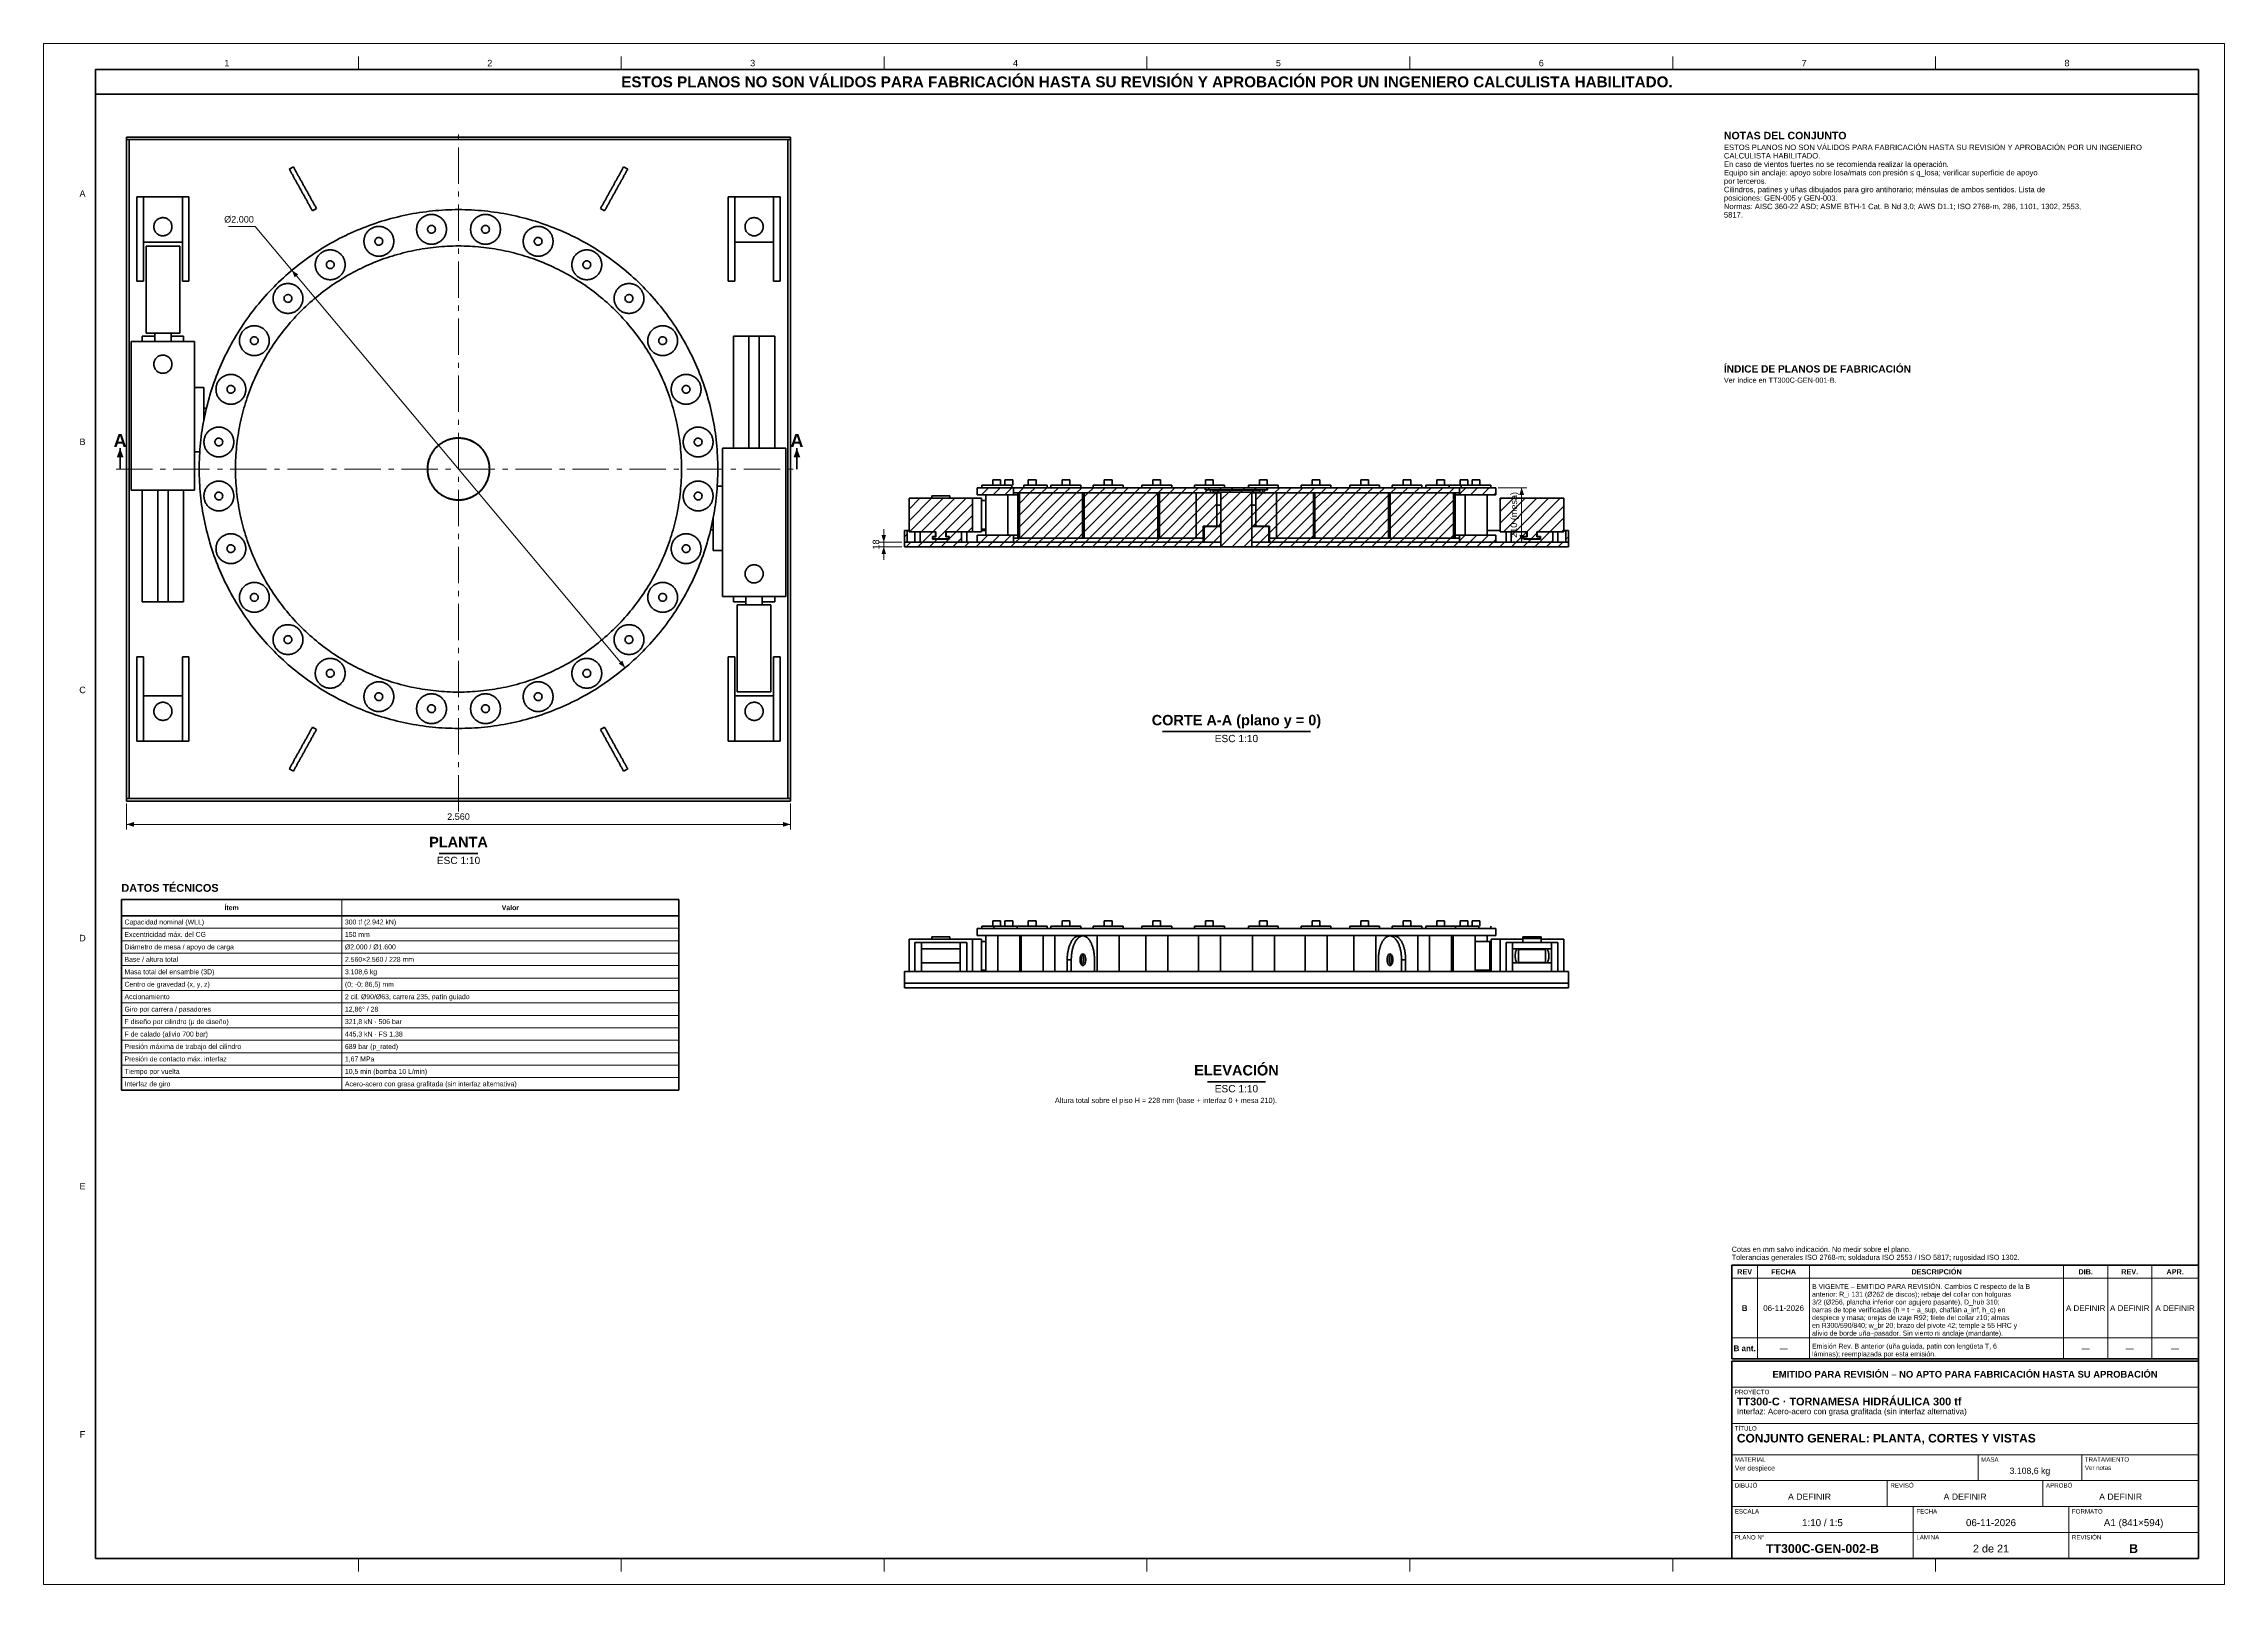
# Model space of a CAD drawing. Header units: millimetres. Extents: x 0 to 841, y 0 to 594.
import ezdxf
from ezdxf.enums import TextEntityAlignment as Align

# ---------------------------------------------------------------- set-up
doc = ezdxf.new("R2010")
doc.units = ezdxf.units.MM
doc.linetypes.add('EJE', pattern=[22, 14, -3, 2, -3])
for name, color, linetype, lineweight in [('ACH', 7, 'CONTINUOUS', 13), ('COTA', 7, 'CONTINUOUS', 18), ('EJE', 7, 'EJE', 18), ('FINA', 7, 'CONTINUOUS', 18), ('MARCO', 7, 'CONTINUOUS', 70), ('TXT', 7, 'CONTINUOUS', 25), ('VIS', 7, 'CONTINUOUS', 50)]:
    doc.layers.add(name, color=color, linetype=linetype, lineweight=lineweight)
doc.styles.add('STD', font='LiberationSans-Regular.ttf')
doc.styles.add('STDB', font='LiberationSans-Bold.ttf')

msp = doc.modelspace()

# ---------------------------------------------------------------- hatches: boundary and pattern name
at = {"layer": 'ACH'}
h = msp.add_hatch(dxfattribs=at)
h.set_pattern_fill('ANSI31')
h.paths.add_polyline_path([(360, 420.1), (360, 422.8), (374, 422.8), (374, 420.1)])
h = msp.add_hatch(dxfattribs=at)
h.set_pattern_fill('ANSI31')
h.paths.add_polyline_path([(374, 420.8), (374, 422.8), (448, 422.8), (448, 422), (450, 422), (450, 420.8)])
h = msp.add_hatch(dxfattribs=at)
h.set_pattern_fill('ANSI31')
h.paths.add_polyline_path([(375.7, 403.4), (375.7, 420.8), (376.3, 420.8), (376.3, 403.4)])
h = msp.add_hatch(dxfattribs=at)
h.set_pattern_fill('ANSI31')
h.paths.add_polyline_path([(376.3, 420.8), (400.7, 420.8), (400.7, 403.4), (376.3, 403.4)])
h = msp.add_hatch(dxfattribs=at)
h.set_pattern_fill('ANSI31')
h.paths.add_polyline_path([(400.7, 403.4), (400.7, 420.8), (401.3, 420.8), (401.3, 403.4)])
h = msp.add_hatch(dxfattribs=at)
h.set_pattern_fill('ANSI31')
h.paths.add_polyline_path([(401.3, 420.8), (429.7, 420.8), (429.7, 403.4), (401.3, 403.4)])
h = msp.add_hatch(dxfattribs=at)
h.set_pattern_fill('ANSI31')
h.paths.add_polyline_path([(429.7, 403.4), (429.7, 420.8), (430.3, 420.8), (430.3, 403.4)])
h = msp.add_hatch(dxfattribs=at)
h.set_pattern_fill('ANSI31')
h.paths.add_polyline_path([(430.3, 420.8), (444.5, 420.8), (444.5, 403.4), (430.3, 403.4)])
h = msp.add_hatch(dxfattribs=at)
h.set_pattern_fill('ANSI31')
h.paths.add_polyline_path([(444.5, 403.4), (444.5, 420.8), (452.5, 420.8), (452.5, 408), (447.2, 408), (447.2, 403.4)])
h = msp.add_hatch(dxfattribs=at)
h.set_pattern_fill('ANSI31')
h.paths.add_polyline_path([(471.9, 422.8), (471.9, 422), (448.1, 422), (448.1, 422.8)])
h = msp.add_hatch(dxfattribs=at)
h.set_pattern_fill('ANSI31')
h.paths.add_polyline_path([(469, 421.9), (469, 421.1), (451, 421.1), (451, 421.9)])
h = msp.add_hatch(dxfattribs=at)
h.set_pattern_fill('ANSI31')
h.paths.add_polyline_path([(466, 421.1), (466, 400), (454, 400), (454, 421.1)])
h = msp.add_hatch(dxfattribs=at)
h.set_pattern_fill('ANSI31')
h.paths.add_polyline_path([(475.5, 420.8), (475.5, 403.4), (472.8, 403.4), (472.8, 408), (467.5, 408), (467.5, 420.8)])
h = msp.add_hatch(dxfattribs=at)
h.set_pattern_fill('ANSI31')
h.paths.add_polyline_path([(546, 422.8), (546, 420.8), (470, 420.8), (470, 422), (472, 422), (472, 422.8)])
h = msp.add_hatch(dxfattribs=at)
h.set_pattern_fill('ANSI31')
h.paths.add_polyline_path([(489.7, 403.4), (475.5, 403.4), (475.5, 420.8), (489.7, 420.8)])
h = msp.add_hatch(dxfattribs=at)
h.set_pattern_fill('ANSI31')
h.paths.add_polyline_path([(490.3, 420.8), (490.3, 403.4), (489.7, 403.4), (489.7, 420.8)])
h = msp.add_hatch(dxfattribs=at)
h.set_pattern_fill('ANSI31')
h.paths.add_polyline_path([(518.7, 403.4), (490.3, 403.4), (490.3, 420.8), (518.7, 420.8)])
h = msp.add_hatch(dxfattribs=at)
h.set_pattern_fill('ANSI31')
h.paths.add_polyline_path([(519.3, 420.8), (519.3, 403.4), (518.7, 403.4), (518.7, 420.8)])
h = msp.add_hatch(dxfattribs=at)
h.set_pattern_fill('ANSI31')
h.paths.add_polyline_path([(543.7, 403.4), (519.3, 403.4), (519.3, 420.8), (543.7, 420.8)])
h = msp.add_hatch(dxfattribs=at)
h.set_pattern_fill('ANSI31')
h.paths.add_polyline_path([(544.3, 420.8), (544.3, 403.4), (543.7, 403.4), (543.7, 420.8)])
h = msp.add_hatch(dxfattribs=at)
h.set_pattern_fill('ANSI31')
h.paths.add_polyline_path([(560, 422.8), (560, 420.1), (546, 420.1), (546, 422.8)])
h = msp.add_hatch(dxfattribs=at)
h.set_pattern_fill('ANSI31')
h.paths.add_polyline_path([(349.1, 403.1), (342.9, 403.1), (342.9, 403.9), (344.1, 403.9), (344.1, 405.8), (333.75, 405.8), (333.75, 418.7), (358.25, 418.7), (358.25, 405.8), (347.9, 405.8), (347.9, 403.9), (349.1, 403.9)])
h = msp.add_hatch(dxfattribs=at)
h.set_pattern_fill('ANSI31')
h.paths.add_polyline_path([(452.5, 408), (452.5, 416), (454, 416), (454, 408)])
h = msp.add_hatch(dxfattribs=at)
h.set_pattern_fill('ANSI31')
h.paths.add_polyline_path([(467.5, 416), (467.5, 408), (466, 408), (466, 416)])
h = msp.add_hatch(dxfattribs=at)
h.set_pattern_fill('ANSI31')
h.paths.add_polyline_path([(577.1, 403.1), (570.9, 403.1), (570.9, 403.9), (572.1, 403.9), (572.1, 405.8), (561.75, 405.8), (561.75, 418.7), (586.25, 418.7), (586.25, 405.8), (575.9, 405.8), (575.9, 403.9), (577.1, 403.9)])
h = msp.add_hatch(dxfattribs=at)
h.set_pattern_fill('ANSI31')
h.paths.add_polyline_path([(333, 401.8), (332, 401.8), (332, 406.3), (333, 406.3)])
h = msp.add_hatch(dxfattribs=at)
h.set_pattern_fill('ANSI31')
h.paths.add_polyline_path([(354, 401.8), (338, 401.8), (338, 405.8), (344, 405.8), (344, 404), (342.8, 404), (342.8, 403), (349.2, 403), (349.2, 404), (348, 404), (348, 405.8), (354, 405.8)])
h = msp.add_hatch(dxfattribs=at)
h.set_pattern_fill('ANSI31')
h.paths.add_polyline_path([(360, 401.8), (360, 404.5), (374, 404.5), (374, 401.8)])
h = msp.add_hatch(dxfattribs=at)
h.set_pattern_fill('ANSI31')
h.paths.add_polyline_path([(447.5, 401.8), (447.5, 407.8), (454, 407.8), (454, 401.8)])
h = msp.add_hatch(dxfattribs=at)
h.set_pattern_fill('ANSI31')
h.paths.add_polyline_path([(472.5, 407.8), (472.5, 401.8), (466, 401.8), (466, 407.8)])
h = msp.add_hatch(dxfattribs=at)
h.set_pattern_fill('ANSI31')
h.paths.add_polyline_path([(560, 404.5), (560, 401.8), (546, 401.8), (546, 404.5)])
h = msp.add_hatch(dxfattribs=at)
h.set_pattern_fill('ANSI31')
h.paths.add_polyline_path([(582, 401.8), (566, 401.8), (566, 405.8), (572, 405.8), (572, 404), (570.8, 404), (570.8, 403), (577.2, 403), (577.2, 404), (576, 404), (576, 405.8), (582, 405.8)])
h = msp.add_hatch(dxfattribs=at)
h.set_pattern_fill('ANSI31')
h.paths.add_polyline_path([(588, 401.8), (587, 401.8), (587, 406.3), (588, 406.3)])
h = msp.add_hatch(dxfattribs=at)
h.set_pattern_fill('ANSI31')
h.paths.add_polyline_path([(454, 400), (332, 400), (332, 401.8), (454, 401.8)])
h = msp.add_hatch(dxfattribs=at)
h.set_pattern_fill('ANSI31')
h.paths.add_polyline_path([(374, 401.8), (374, 403.4), (447.2, 403.4), (447.2, 401.8)])
h = msp.add_hatch(dxfattribs=at)
h.set_pattern_fill('ANSI31')
h.paths.add_polyline_path([(588, 400), (466, 400), (466, 401.8), (588, 401.8)])
h = msp.add_hatch(dxfattribs=at)
h.set_pattern_fill('ANSI31')
h.paths.add_polyline_path([(546, 403.4), (546, 401.8), (472.8, 401.8), (472.8, 403.4)])

# ---------------------------------------------------------------- linework, layer by layer
at = {"layer": 'COTA'}
for p, q in [((81.58, 523.46), (71.28, 523.46)), ((224.28, 353.4), (81.58, 523.46)), ((561, 422.8), (572, 422.8)), ((570, 401.8), (570, 422.8)), ((324, 401.8), (324, 406.8)), ((331, 401.8), (322, 401.8)), ((331, 400), (322, 400)), ((324, 400), (324, 401.8)), ((324, 400), (324, 395)), ((561, 401.8), (572, 401.8)), ((32, 301), (32, 291)), ((288, 301), (288, 291)), ((32, 293), (288, 293))]:
    msp.add_line(p, q, dxfattribs=at)
for points in [[(95.72, 506.6), (96.83, 503.88), (98.21, 505.04)], [(29.5, 438), (28.2, 434.5), (30.8, 434.5)], [(290.5, 438), (289.2, 434.5), (291.8, 434.5)], [(570, 422.8), (569.1, 420), (570.9, 420)], [(324, 401.8), (324.9, 404.6), (323.1, 404.6)], [(570, 401.8), (570.9, 404.6), (569.1, 404.6)], [(324, 400), (323.1, 397.2), (324.9, 397.2)], [(224.28, 353.4), (223.17, 356.12), (221.79, 354.96)], [(32, 293), (34.8, 292.1), (34.8, 293.9)], [(288, 293), (285.2, 293.9), (285.2, 292.1)]]:
    msp.add_solid(points, dxfattribs=at)
at = {"layer": 'EJE'}
for p, q in [((160, 298), (160, 562)), ((28, 430), (292, 430))]:
    msp.add_line(p, q, dxfattribs=at)
at = {"layer": 'FINA'}
for p, q in [((121.38, 584), (121.38, 589)), ((222.75, 584), (222.75, 589)), ((324.12, 584), (324.12, 589)), ((425.5, 584), (425.5, 589)), ((526.88, 584), (526.88, 589)), ((628.25, 584), (628.25, 589)), ((729.62, 584), (729.62, 589)), ((115, 264), (115, 190.56)), ((30, 252.96), (245, 252.96)), ((30, 248.16), (245, 248.16)), ((30, 243.36), (245, 243.36)), ((30, 238.56), (245, 238.56)), ((30, 233.76), (245, 233.76)), ((30, 228.96), (245, 228.96)), ((30, 224.16), (245, 224.16)), ((30, 219.36), (245, 219.36)), ((30, 214.56), (245, 214.56)), ((30, 209.76), (245, 209.76)), ((30, 204.96), (245, 204.96)), ((30, 200.16), (245, 200.16)), ((30, 195.36), (245, 195.36)), ((651, 118), (831, 118)), ((661, 87), (661, 123)), ((681, 87), (681, 123)), ((779, 87), (779, 123)), ((796, 87), (796, 123)), ((813, 87), (813, 123)), ((651, 95), (831, 95)), ((651, 87), (831, 87)), ((651, 86), (831, 86)), ((651, 76), (831, 76)), ((651, 62), (831, 62)), ((651, 50), (831, 50)), ((746, 40), (746, 50)), ((786, 40), (786, 50)), ((651, 40), (831, 40)), ((711, 30), (711, 40)), ((771, 30), (771, 40)), ((651, 30), (831, 30)), ((721, 20), (721, 30)), ((781, 20), (781, 30)), ((651, 20), (831, 20)), ((721, 10), (721, 20)), ((781, 10), (781, 20)), ((121.38, 10), (121.38, 5)), ((222.75, 10), (222.75, 5)), ((324.12, 10), (324.12, 5)), ((425.5, 10), (425.5, 5)), ((526.88, 10), (526.88, 5)), ((628.25, 10), (628.25, 5)), ((729.62, 10), (729.62, 5))]:
    msp.add_line(p, q, dxfattribs=at)
msp.add_lwpolyline([(0, 0), (841, 0), (841, 594), (0, 594)], close=True, dxfattribs=at)
at = {"layer": 'MARCO'}
for points in [[(20, 10), (831, 10), (831, 584), (20, 584)], [(20, 574.5), (831, 574.5), (831, 584), (20, 584)], [(651, 87), (831, 87), (831, 123), (651, 123)], [(651, 10), (831, 10), (831, 86), (651, 86)]]:
    msp.add_lwpolyline(points, close=True, dxfattribs=at)
at = {"layer": 'VIS'}
for p, q in [((29.5, 430), (29.5, 438)), ((290.5, 430), (290.5, 438)), ((431.48, 328.8), (488.52, 328.8)), ((152.56, 281.8), (167.44, 281.8)), ((30, 264), (245, 264)), ((30, 264), (30, 190.56)), ((245, 264), (245, 190.56)), ((30, 257.76), (245, 257.76)), ((448.84, 193.8), (471.16, 193.8)), ((30, 190.56), (245, 190.56))]:
    msp.add_line(p, q, dxfattribs=at)
for points in [[(32, 557), (32, 558)], [(32, 558), (288, 558)], [(32, 557), (288, 557)], [(32, 303), (32, 557)], [(32, 557), (33, 557)], [(33, 303), (33, 557)], [(287, 303), (287, 557)], [(287, 557), (288, 557)], [(288, 557), (288, 558)], [(288, 303), (288, 557)], [(94.75, 545.61), (96.32, 546.48)], [(94.75, 545.61), (94.89, 545.34), (95.04, 545.08), (95.18, 544.81), (95.33, 544.55), (95.48, 544.29), (95.62, 544.02), (95.77, 543.76), (95.92, 543.5), (96.06, 543.23), (96.21, 542.97), (96.36, 542.7), (96.5, 542.44), (96.65, 542.18), (96.8, 541.91), (96.94, 541.65), (97.09, 541.39), (97.24, 541.12), (97.38, 540.86), (97.53, 540.6), (97.68, 540.33), (97.82, 540.07), (97.97, 539.8), (98.11, 539.54), (98.26, 539.28), (98.41, 539.01), (98.55, 538.75), (98.7, 538.49), (98.85, 538.22), (98.99, 537.96), (99.14, 537.69), (99.29, 537.43), (99.43, 537.17), (99.58, 536.9), (99.73, 536.64), (99.87, 536.38), (100.02, 536.11), (100.17, 535.85), (100.31, 535.59), (100.46, 535.32), (100.6, 535.06), (100.75, 534.79), (100.9, 534.53), (101.04, 534.27), (101.19, 534), (101.34, 533.74), (101.48, 533.48), (101.63, 533.21), (101.78, 532.95), (101.92, 532.68), (102.07, 532.42), (102.22, 532.16), (102.36, 531.89), (102.51, 531.63), (102.66, 531.37), (102.8, 531.1), (102.95, 530.84), (103.1, 530.58), (103.24, 530.31), (103.39, 530.05), (103.53, 529.78), (103.68, 529.52)], [(96.32, 546.48), (96.47, 546.22), (96.61, 545.95), (96.76, 545.69), (96.9, 545.42), (97.05, 545.16), (97.2, 544.9), (97.34, 544.63), (97.49, 544.37), (97.64, 544.11), (97.78, 543.84), (97.93, 543.58), (98.08, 543.32), (98.22, 543.05), (98.37, 542.79), (98.52, 542.52), (98.66, 542.26), (98.81, 542), (98.96, 541.73), (99.1, 541.47), (99.25, 541.21), (99.4, 540.94), (99.54, 540.68), (99.69, 540.41), (99.83, 540.15), (99.98, 539.89), (100.13, 539.62), (100.27, 539.36), (100.42, 539.1), (100.57, 538.83), (100.71, 538.57), (100.86, 538.31), (101.01, 538.04), (101.15, 537.78), (101.3, 537.51), (101.45, 537.25), (101.59, 536.99), (101.74, 536.72), (101.89, 536.46), (102.03, 536.2), (102.18, 535.93), (102.32, 535.67), (102.47, 535.4), (102.62, 535.14), (102.76, 534.88), (102.91, 534.61), (103.06, 534.35), (103.2, 534.09), (103.35, 533.82), (103.5, 533.56), (103.64, 533.3), (103.79, 533.03), (103.94, 532.77), (104.08, 532.5), (104.23, 532.24), (104.38, 531.98), (104.52, 531.71), (104.67, 531.45), (104.82, 531.19), (104.96, 530.92), (105.11, 530.66), (105.25, 530.39)], [(223.68, 546.48), (223.53, 546.22), (223.39, 545.95), (223.24, 545.69), (223.1, 545.42), (222.95, 545.16), (222.8, 544.9), (222.66, 544.63), (222.51, 544.37), (222.36, 544.11), (222.22, 543.84), (222.07, 543.58), (221.92, 543.32), (221.78, 543.05), (221.63, 542.79), (221.48, 542.52), (221.34, 542.26), (221.19, 542), (221.04, 541.73), (220.9, 541.47), (220.75, 541.21), (220.6, 540.94), (220.46, 540.68), (220.31, 540.41), (220.17, 540.15), (220.02, 539.89), (219.87, 539.62), (219.73, 539.36), (219.58, 539.1), (219.43, 538.83), (219.29, 538.57), (219.14, 538.31), (218.99, 538.04), (218.85, 537.78), (218.7, 537.51), (218.55, 537.25), (218.41, 536.99), (218.26, 536.72), (218.11, 536.46), (217.97, 536.2), (217.82, 535.93), (217.68, 535.67), (217.53, 535.4), (217.38, 535.14), (217.24, 534.88), (217.09, 534.61), (216.94, 534.35), (216.8, 534.09), (216.65, 533.82), (216.5, 533.56), (216.36, 533.3), (216.21, 533.03), (216.06, 532.77), (215.92, 532.5), (215.77, 532.24), (215.62, 531.98), (215.48, 531.71), (215.33, 531.45), (215.18, 531.19), (215.04, 530.92), (214.89, 530.66), (214.75, 530.39)], [(225.25, 545.61), (225.11, 545.34), (224.96, 545.08), (224.82, 544.81), (224.67, 544.55), (224.52, 544.29), (224.38, 544.02), (224.23, 543.76), (224.08, 543.5), (223.94, 543.23), (223.79, 542.97), (223.64, 542.7), (223.5, 542.44), (223.35, 542.18), (223.2, 541.91), (223.06, 541.65), (222.91, 541.39), (222.76, 541.12), (222.62, 540.86), (222.47, 540.6), (222.32, 540.33), (222.18, 540.07), (222.03, 539.8), (221.89, 539.54), (221.74, 539.28), (221.59, 539.01), (221.45, 538.75), (221.3, 538.49), (221.15, 538.22), (221.01, 537.96), (220.86, 537.69), (220.71, 537.43), (220.57, 537.17), (220.42, 536.9), (220.27, 536.64), (220.13, 536.38), (219.98, 536.11), (219.83, 535.85), (219.69, 535.59), (219.54, 535.32), (219.4, 535.06), (219.25, 534.79), (219.1, 534.53), (218.96, 534.27), (218.81, 534), (218.66, 533.74), (218.52, 533.48), (218.37, 533.21), (218.22, 532.95), (218.08, 532.68), (217.93, 532.42), (217.78, 532.16), (217.64, 531.89), (217.49, 531.63), (217.34, 531.37), (217.2, 531.1), (217.05, 530.84), (216.9, 530.58), (216.76, 530.31), (216.61, 530.05), (216.47, 529.78), (216.32, 529.52)], [(223.68, 546.48), (225.25, 545.61)], [(36, 534.91), (38.5, 534.91)], [(36, 534.91), (36, 502.41)], [(38.5, 534.91), (38.5, 502.41)], [(38.5, 534.91), (53.5, 534.91)], [(38.5, 534.91), (38.5, 517.41)], [(53.5, 534.91), (56, 534.91)], [(53.5, 534.91), (53.5, 502.41)], [(53.5, 534.91), (53.5, 517.41)], [(56, 534.91), (56, 502.41)], [(260, 430), (259.99, 431.26), (259.97, 432.51), (259.93, 433.77), (259.87, 435.02), (259.8, 436.28), (259.72, 437.53), (259.61, 438.79), (259.5, 440.04), (259.36, 441.29), (259.21, 442.53), (259.05, 443.78), (258.87, 445.02), (258.67, 446.26), (258.46, 447.5), (258.23, 448.74), (257.99, 449.97), (257.73, 451.2), (257.45, 452.43), (257.16, 453.65), (256.86, 454.87), (256.54, 456.08), (256.2, 457.3), (255.85, 458.5), (255.49, 459.7), (255.11, 460.9), (254.71, 462.09), (254.3, 463.28), (253.87, 464.46), (253.43, 465.64), (252.98, 466.81), (252.51, 467.98), (252.02, 469.14), (251.52, 470.29), (251.01, 471.44), (250.48, 472.58), (249.94, 473.71), (249.38, 474.84), (248.81, 475.96), (248.23, 477.07), (247.63, 478.18), (247.02, 479.27), (246.39, 480.36), (245.75, 481.44), (245.1, 482.52), (244.43, 483.58), (243.75, 484.64), (243.06, 485.69), (242.35, 486.73), (241.63, 487.76), (240.9, 488.78), (240.16, 489.79), (239.4, 490.79), (238.63, 491.79), (237.85, 492.77), (237.05, 493.74), (236.24, 494.71), (235.43, 495.66), (234.59, 496.6), (233.75, 497.53), (232.9, 498.45), (232.03, 499.37), (231.15, 500.26), (230.26, 501.15), (229.37, 502.03), (228.45, 502.9), (227.53, 503.75), (226.6, 504.59), (225.66, 505.43), (224.71, 506.24), (223.74, 507.05), (222.77, 507.85), (221.79, 508.63), (220.79, 509.4), (219.79, 510.16), (218.78, 510.9), (217.76, 511.63), (216.73, 512.35), (215.69, 513.06), (214.64, 513.75), (213.58, 514.43), (212.52, 515.1), (211.44, 515.75), (210.36, 516.39), (209.27, 517.02), (208.18, 517.63), (207.07, 518.23), (205.96, 518.81), (204.84, 519.38), (203.71, 519.94), (202.58, 520.48), (201.44, 521.01), (200.29, 521.52), (199.14, 522.02), (197.98, 522.51), (196.81, 522.98), (195.64, 523.43), (194.46, 523.87), (193.28, 524.3), (192.09, 524.71), (190.9, 525.11), (189.7, 525.49), (188.5, 525.85), (187.3, 526.2), (186.08, 526.54), (184.87, 526.86), (183.65, 527.16), (182.43, 527.45), (181.2, 527.73), (179.97, 527.99), (178.74, 528.23), (177.5, 528.46), (176.26, 528.67), (175.02, 528.87), (173.78, 529.05), (172.53, 529.21), (171.29, 529.36), (170.04, 529.5), (168.79, 529.61), (167.53, 529.72), (166.28, 529.8), (165.02, 529.87), (163.77, 529.93), (162.51, 529.97), (161.26, 529.99), (160, 530), (158.74, 529.99), (157.49, 529.97), (156.23, 529.93), (154.98, 529.87), (153.72, 529.8), (152.47, 529.72), (151.21, 529.61), (149.96, 529.5), (148.71, 529.36), (147.47, 529.21), (146.22, 529.05), (144.98, 528.87), (143.74, 528.67), (142.5, 528.46), (141.26, 528.23), (140.03, 527.99), (138.8, 527.73), (137.57, 527.45), (136.35, 527.16), (135.13, 526.86), (133.92, 526.54), (132.7, 526.2), (131.5, 525.85), (130.3, 525.49), (129.1, 525.11), (127.91, 524.71), (126.72, 524.3), (125.54, 523.87), (124.36, 523.43), (123.19, 522.98), (122.02, 522.51), (120.86, 522.02), (119.71, 521.52), (118.56, 521.01), (117.42, 520.48), (116.29, 519.94), (115.16, 519.38), (114.04, 518.81), (112.93, 518.23), (111.82, 517.63), (110.73, 517.02), (109.64, 516.39), (108.56, 515.75), (107.48, 515.1), (106.42, 514.43), (105.36, 513.75), (104.31, 513.06), (103.27, 512.35), (102.24, 511.63), (101.22, 510.9), (100.21, 510.16), (99.21, 509.4), (98.21, 508.63), (97.23, 507.85), (96.26, 507.05), (95.29, 506.24), (94.34, 505.43), (93.4, 504.59), (92.47, 503.75), (91.55, 502.9), (90.63, 502.03), (89.74, 501.15), (88.85, 500.26), (87.97, 499.37), (87.1, 498.45), (86.25, 497.53), (85.41, 496.6), (84.57, 495.66), (83.76, 494.71), (82.95, 493.74), (82.15, 492.77), (81.37, 491.79), (80.6, 490.79), (79.84, 489.79), (79.1, 488.78), (78.37, 487.76), (77.65, 486.73), (76.94, 485.69), (76.25, 484.64), (75.57, 483.58), (74.9, 482.52), (74.25, 481.44), (73.61, 480.36), (72.98, 479.27), (72.37, 478.18), (71.77, 477.07), (71.19, 475.96), (70.62, 474.84), (70.06, 473.71), (69.52, 472.58), (68.99, 471.44), (68.48, 470.29), (67.98, 469.14), (67.49, 467.98), (67.02, 466.81), (66.57, 465.64), (66.13, 464.46), (65.7, 463.28), (65.29, 462.09), (64.89, 460.9), (64.51, 459.7), (64.15, 458.5), (63.8, 457.3), (63.46, 456.08), (63.14, 454.87), (62.84, 453.65), (62.55, 452.43), (62.27, 451.2), (62.01, 449.97), (61.77, 448.74), (61.54, 447.5), (61.33, 446.26), (61.13, 445.02), (60.95, 443.78), (60.79, 442.53), (60.64, 441.29), (60.5, 440.04), (60.39, 438.79), (60.28, 437.53), (60.2, 436.28), (60.13, 435.02), (60.07, 433.77), (60.03, 432.51), (60.01, 431.26), (60, 430), (60.01, 428.74), (60.03, 427.49), (60.07, 426.23), (60.13, 424.98), (60.2, 423.72), (60.28, 422.47), (60.39, 421.21), (60.5, 419.96), (60.64, 418.71), (60.79, 417.47), (60.95, 416.22), (61.13, 414.98), (61.33, 413.74), (61.54, 412.5), (61.77, 411.26), (62.01, 410.03), (62.27, 408.8), (62.55, 407.57), (62.84, 406.35), (63.14, 405.13), (63.46, 403.92), (63.8, 402.7), (64.15, 401.5), (64.51, 400.3), (64.89, 399.1), (65.29, 397.91), (65.7, 396.72), (66.13, 395.54), (66.57, 394.36), (67.02, 393.19), (67.49, 392.02), (67.98, 390.86), (68.48, 389.71), (68.99, 388.56), (69.52, 387.42), (70.06, 386.29), (70.62, 385.16), (71.19, 384.04), (71.77, 382.93), (72.37, 381.82), (72.98, 380.73), (73.61, 379.64), (74.25, 378.56), (74.9, 377.48), (75.57, 376.42), (76.25, 375.36), (76.94, 374.31), (77.65, 373.27), (78.37, 372.24), (79.1, 371.22), (79.84, 370.21), (80.6, 369.21), (81.37, 368.21), (82.15, 367.23), (82.95, 366.26), (83.76, 365.29), (84.57, 364.34), (85.41, 363.4), (86.25, 362.47), (87.1, 361.55), (87.97, 360.63), (88.85, 359.74), (89.74, 358.85), (90.63, 357.97), (91.55, 357.1), (92.47, 356.25), (93.4, 355.41), (94.34, 354.57), (95.29, 353.76), (96.26, 352.95), (97.23, 352.15), (98.21, 351.37), (99.21, 350.6), (100.21, 349.84), (101.22, 349.1), (102.24, 348.37), (103.27, 347.65), (104.31, 346.94), (105.36, 346.25), (106.42, 345.57), (107.48, 344.9), (108.56, 344.25), (109.64, 343.61), (110.73, 342.98), (111.82, 342.37), (112.93, 341.77), (114.04, 341.19), (115.16, 340.62), (116.29, 340.06), (117.42, 339.52), (118.56, 338.99), (119.71, 338.48), (120.86, 337.98), (122.02, 337.49), (123.19, 337.02), (124.36, 336.57), (125.54, 336.13), (126.72, 335.7), (127.91, 335.29), (129.1, 334.89), (130.3, 334.51), (131.5, 334.15), (132.7, 333.8), (133.92, 333.46), (135.13, 333.14), (136.35, 332.84), (137.57, 332.55), (138.8, 332.27), (140.03, 332.01), (141.26, 331.77), (142.5, 331.54), (143.74, 331.33), (144.98, 331.13), (146.22, 330.95), (147.47, 330.79), (148.71, 330.64), (149.96, 330.5), (151.21, 330.39), (152.47, 330.28), (153.72, 330.2), (154.98, 330.13), (156.23, 330.07), (157.49, 330.03), (158.74, 330.01), (160, 330), (161.26, 330.01), (162.51, 330.03), (163.77, 330.07), (165.02, 330.13), (166.28, 330.2), (167.53, 330.28), (168.79, 330.39), (170.04, 330.5), (171.29, 330.64), (172.53, 330.79), (173.78, 330.95), (175.02, 331.13), (176.26, 331.33), (177.5, 331.54), (178.74, 331.77), (179.97, 332.01), (181.2, 332.27), (182.43, 332.55), (183.65, 332.84), (184.87, 333.14), (186.08, 333.46), (187.3, 333.8), (188.5, 334.15), (189.7, 334.51), (190.9, 334.89), (192.09, 335.29), (193.28, 335.7), (194.46, 336.13), (195.64, 336.57), (196.81, 337.02), (197.98, 337.49), (199.14, 337.98), (200.29, 338.48), (201.44, 338.99), (202.58, 339.52), (203.71, 340.06), (204.84, 340.62), (205.96, 341.19), (207.07, 341.77), (208.18, 342.37), (209.27, 342.98), (210.36, 343.61), (211.44, 344.25), (212.52, 344.9), (213.58, 345.57), (214.64, 346.25), (215.69, 346.94), (216.73, 347.65), (217.76, 348.37), (218.78, 349.1), (219.79, 349.84), (220.79, 350.6), (221.79, 351.37), (222.77, 352.15), (223.74, 352.95), (224.71, 353.76), (225.66, 354.57), (226.6, 355.41), (227.53, 356.25), (228.45, 357.1), (229.37, 357.97), (230.26, 358.85), (231.15, 359.74), (232.03, 360.63), (232.9, 361.55), (233.75, 362.47), (234.59, 363.4), (235.43, 364.34), (236.24, 365.29), (237.05, 366.26), (237.85, 367.23), (238.63, 368.21), (239.4, 369.21), (240.16, 370.21), (240.9, 371.22), (241.63, 372.24), (242.35, 373.27), (243.06, 374.31), (243.75, 375.36), (244.43, 376.42), (245.1, 377.48), (245.75, 378.56), (246.39, 379.64), (247.02, 380.73), (247.63, 381.82), (248.23, 382.93), (248.81, 384.04), (249.38, 385.16), (249.94, 386.29), (250.48, 387.42), (251.01, 388.56), (251.52, 389.71), (252.02, 390.86), (252.51, 392.02), (252.98, 393.19), (253.43, 394.36), (253.87, 395.54), (254.3, 396.72), (254.71, 397.91), (255.11, 399.1), (255.49, 400.3), (255.85, 401.5), (256.2, 402.7), (256.54, 403.92), (256.86, 405.13), (257.16, 406.35), (257.45, 407.57), (257.73, 408.8), (257.99, 410.03), (258.23, 411.26), (258.46, 412.5), (258.67, 413.74), (258.87, 414.98), (259.05, 416.22), (259.21, 417.47), (259.36, 418.71), (259.5, 419.96), (259.61, 421.21), (259.72, 422.47), (259.8, 423.72), (259.87, 424.98), (259.93, 426.23), (259.97, 427.49), (259.99, 428.74), (260, 430)], [(105.25, 530.39), (103.68, 529.52)], [(216.32, 529.52), (214.75, 530.39)], [(264, 534.91), (266.5, 534.91)], [(264, 534.91), (264, 502.41)], [(266.5, 534.91), (266.5, 502.41)], [(266.5, 534.91), (281.5, 534.91)], [(266.5, 534.91), (266.5, 517.41)], [(281.5, 534.91), (284, 534.91)], [(281.5, 534.91), (281.5, 502.41)], [(281.5, 534.91), (281.5, 517.41)], [(284, 534.91), (284, 502.41)], [(49.5, 523.41), (49.49, 523.71), (49.45, 524.01), (49.38, 524.31), (49.29, 524.59), (49.18, 524.87), (49.04, 525.14), (48.88, 525.4), (48.7, 525.64), (48.5, 525.86), (48.28, 526.07), (48.05, 526.25), (47.79, 526.42), (47.53, 526.56), (47.25, 526.68), (46.97, 526.78), (46.67, 526.85), (46.38, 526.89), (46.08, 526.91), (45.77, 526.91), (45.47, 526.87), (45.18, 526.82), (44.89, 526.73), (44.61, 526.62), (44.34, 526.49), (44.08, 526.34), (43.83, 526.16), (43.61, 525.97), (43.4, 525.75), (43.2, 525.52), (43.03, 525.27), (42.88, 525.01), (42.76, 524.73), (42.66, 524.45), (42.58, 524.16), (42.53, 523.86), (42.5, 523.56), (42.5, 523.26), (42.53, 522.96), (42.58, 522.67), (42.66, 522.37), (42.76, 522.09), (42.88, 521.82), (43.03, 521.56), (43.2, 521.31), (43.4, 521.07), (43.61, 520.86), (43.83, 520.66), (44.08, 520.49), (44.34, 520.33), (44.61, 520.2), (44.89, 520.09), (45.18, 520.01), (45.47, 519.95), (45.77, 519.92), (46.08, 519.91), (46.38, 519.93), (46.67, 519.98), (46.97, 520.05), (47.25, 520.14), (47.53, 520.26), (47.79, 520.41), (48.05, 520.57), (48.28, 520.76), (48.5, 520.96), (48.7, 521.19), (48.88, 521.43), (49.04, 521.68), (49.18, 521.95), (49.29, 522.23), (49.38, 522.52), (49.45, 522.81), (49.49, 523.11), (49.5, 523.41)], [(135.03, 517.78), (135.03, 518.08), (135, 518.38), (134.96, 518.68), (134.91, 518.98), (134.84, 519.27), (134.75, 519.56), (134.65, 519.84), (134.54, 520.12), (134.41, 520.39), (134.26, 520.66), (134.11, 520.91), (133.94, 521.16), (133.75, 521.4), (133.56, 521.63), (133.35, 521.85), (133.13, 522.05), (132.9, 522.25), (132.66, 522.43), (132.42, 522.6), (132.16, 522.76), (131.89, 522.9), (131.62, 523.03), (131.34, 523.15), (131.06, 523.25), (130.77, 523.34), (130.48, 523.41), (130.18, 523.46), (129.89, 523.5), (129.58, 523.52), (129.28, 523.53), (128.98, 523.52), (128.68, 523.5), (128.38, 523.46), (128.09, 523.41), (127.8, 523.34), (127.51, 523.25), (127.22, 523.15), (126.95, 523.03), (126.67, 522.9), (126.41, 522.76), (126.15, 522.6), (125.9, 522.43), (125.67, 522.25), (125.44, 522.05), (125.22, 521.85), (125.01, 521.63), (124.82, 521.4), (124.63, 521.16), (124.46, 520.91), (124.3, 520.66), (124.16, 520.39), (124.03, 520.12), (123.92, 519.84), (123.82, 519.56), (123.73, 519.27), (123.66, 518.98), (123.6, 518.68), (123.57, 518.38), (123.54, 518.08), (123.53, 517.78), (123.54, 517.48), (123.57, 517.18), (123.6, 516.88), (123.66, 516.59), (123.73, 516.29), (123.82, 516), (123.92, 515.72), (124.03, 515.44), (124.16, 515.17), (124.3, 514.91), (124.46, 514.65), (124.63, 514.4), (124.82, 514.16), (125.01, 513.93), (125.22, 513.72), (125.44, 513.51), (125.67, 513.31), (125.9, 513.13), (126.15, 512.96), (126.41, 512.8), (126.67, 512.66), (126.95, 512.53), (127.22, 512.41), (127.51, 512.31), (127.8, 512.23), (128.09, 512.16), (128.38, 512.1), (128.68, 512.06), (128.98, 512.04), (129.28, 512.03), (129.58, 512.04), (129.89, 512.06), (130.18, 512.1), (130.48, 512.16), (130.77, 512.23), (131.06, 512.31), (131.34, 512.41), (131.62, 512.53), (131.89, 512.66), (132.16, 512.8), (132.42, 512.96), (132.66, 513.13), (132.9, 513.31), (133.13, 513.51), (133.35, 513.72), (133.56, 513.93), (133.75, 514.16), (133.94, 514.4), (134.11, 514.65), (134.26, 514.91), (134.41, 515.17), (134.54, 515.44), (134.65, 515.72), (134.75, 516), (134.84, 516.29), (134.91, 516.59), (134.96, 516.88), (135, 517.18), (135.03, 517.48), (135.03, 517.78)], [(155.34, 522.42), (155.33, 522.72), (155.31, 523.02), (155.27, 523.31), (155.21, 523.61), (155.14, 523.9), (155.06, 524.19), (154.96, 524.48), (154.84, 524.75), (154.71, 525.03), (154.57, 525.29), (154.41, 525.55), (154.24, 525.8), (154.06, 526.03), (153.86, 526.26), (153.65, 526.48), (153.43, 526.69), (153.21, 526.88), (152.97, 527.07), (152.72, 527.24), (152.46, 527.39), (152.2, 527.54), (151.93, 527.67), (151.65, 527.78), (151.36, 527.88), (151.08, 527.97), (150.78, 528.04), (150.49, 528.09), (150.19, 528.13), (149.89, 528.16), (149.59, 528.17), (149.29, 528.16), (148.99, 528.13), (148.69, 528.09), (148.39, 528.04), (148.1, 527.97), (147.81, 527.88), (147.53, 527.78), (147.25, 527.67), (146.98, 527.54), (146.71, 527.39), (146.46, 527.24), (146.21, 527.07), (145.97, 526.88), (145.74, 526.69), (145.52, 526.48), (145.31, 526.26), (145.12, 526.03), (144.94, 525.8), (144.76, 525.55), (144.61, 525.29), (144.46, 525.03), (144.33, 524.75), (144.22, 524.48), (144.12, 524.19), (144.03, 523.9), (143.96, 523.61), (143.91, 523.31), (143.87, 523.02), (143.85, 522.72), (143.84, 522.42), (143.85, 522.11), (143.87, 521.81), (143.91, 521.52), (143.96, 521.22), (144.03, 520.93), (144.12, 520.64), (144.22, 520.35), (144.33, 520.08), (144.46, 519.8), (144.61, 519.54), (144.76, 519.28), (144.94, 519.04), (145.12, 518.8), (145.31, 518.57), (145.52, 518.35), (145.74, 518.14), (145.97, 517.95), (146.21, 517.76), (146.46, 517.59), (146.71, 517.44), (146.98, 517.29), (147.25, 517.16), (147.53, 517.05), (147.81, 516.95), (148.1, 516.86), (148.39, 516.79), (148.69, 516.74), (148.99, 516.7), (149.29, 516.67), (149.59, 516.67), (149.89, 516.67), (150.19, 516.7), (150.49, 516.74), (150.78, 516.79), (151.08, 516.86), (151.36, 516.95), (151.65, 517.05), (151.93, 517.16), (152.2, 517.29), (152.46, 517.44), (152.72, 517.59), (152.97, 517.76), (153.21, 517.95), (153.43, 518.14), (153.65, 518.35), (153.86, 518.57), (154.06, 518.8), (154.24, 519.04), (154.41, 519.28), (154.57, 519.54), (154.71, 519.8), (154.84, 520.08), (154.96, 520.35), (155.06, 520.64), (155.14, 520.93), (155.21, 521.22), (155.27, 521.52), (155.31, 521.81), (155.33, 522.11), (155.34, 522.42)], [(151.09, 522.42), (151.06, 522.72), (150.97, 523.01), (150.82, 523.27), (150.62, 523.5), (150.38, 523.69), (150.11, 523.82), (149.81, 523.9), (149.51, 523.91), (149.21, 523.87), (148.93, 523.76), (148.67, 523.6), (148.45, 523.39), (148.28, 523.14), (148.16, 522.86), (148.09, 522.57), (148.09, 522.26), (148.16, 521.97), (148.28, 521.69), (148.45, 521.44), (148.67, 521.23), (148.93, 521.07), (149.21, 520.96), (149.51, 520.92), (149.81, 520.93), (150.11, 521.01), (150.38, 521.14), (150.62, 521.33), (150.82, 521.56), (150.97, 521.82), (151.06, 522.11), (151.09, 522.42)], [(176.16, 522.42), (176.15, 522.72), (176.13, 523.02), (176.09, 523.31), (176.04, 523.61), (175.97, 523.9), (175.88, 524.19), (175.78, 524.48), (175.67, 524.75), (175.54, 525.03), (175.39, 525.29), (175.24, 525.55), (175.06, 525.8), (174.88, 526.03), (174.69, 526.26), (174.48, 526.48), (174.26, 526.69), (174.03, 526.88), (173.79, 527.07), (173.54, 527.24), (173.29, 527.39), (173.02, 527.54), (172.75, 527.67), (172.47, 527.78), (172.19, 527.88), (171.9, 527.97), (171.61, 528.04), (171.31, 528.09), (171.01, 528.13), (170.71, 528.16), (170.41, 528.17), (170.11, 528.16), (169.81, 528.13), (169.51, 528.09), (169.22, 528.04), (168.92, 527.97), (168.64, 527.88), (168.35, 527.78), (168.07, 527.67), (167.8, 527.54), (167.54, 527.39), (167.28, 527.24), (167.03, 527.07), (166.79, 526.88), (166.57, 526.69), (166.35, 526.48), (166.14, 526.26), (165.94, 526.03), (165.76, 525.8), (165.59, 525.55), (165.43, 525.29), (165.29, 525.03), (165.16, 524.75), (165.04, 524.48), (164.94, 524.19), (164.86, 523.9), (164.79, 523.61), (164.73, 523.31), (164.69, 523.02), (164.67, 522.72), (164.66, 522.42), (164.67, 522.11), (164.69, 521.81), (164.73, 521.52), (164.79, 521.22), (164.86, 520.93), (164.94, 520.64), (165.04, 520.35), (165.16, 520.08), (165.29, 519.8), (165.43, 519.54), (165.59, 519.28), (165.76, 519.04), (165.94, 518.8), (166.14, 518.57), (166.35, 518.35), (166.57, 518.14), (166.79, 517.95), (167.03, 517.76), (167.28, 517.59), (167.54, 517.44), (167.8, 517.29), (168.07, 517.16), (168.35, 517.05), (168.64, 516.95), (168.92, 516.86), (169.22, 516.79), (169.51, 516.74), (169.81, 516.7), (170.11, 516.67), (170.41, 516.67), (170.71, 516.67), (171.01, 516.7), (171.31, 516.74), (171.61, 516.79), (171.9, 516.86), (172.19, 516.95), (172.47, 517.05), (172.75, 517.16), (173.02, 517.29), (173.29, 517.44), (173.54, 517.59), (173.79, 517.76), (174.03, 517.95), (174.26, 518.14), (174.48, 518.35), (174.69, 518.57), (174.88, 518.8), (175.06, 519.04), (175.24, 519.28), (175.39, 519.54), (175.54, 519.8), (175.67, 520.08), (175.78, 520.35), (175.88, 520.64), (175.97, 520.93), (176.04, 521.22), (176.09, 521.52), (176.13, 521.81), (176.15, 522.11), (176.16, 522.42)], [(171.91, 522.42), (171.88, 522.72), (171.79, 523.01), (171.64, 523.27), (171.45, 523.5), (171.21, 523.69), (170.93, 523.82), (170.64, 523.9), (170.34, 523.91), (170.04, 523.87), (169.75, 523.76), (169.49, 523.6), (169.27, 523.39), (169.1, 523.14), (168.98, 522.86), (168.92, 522.57), (168.92, 522.26), (168.98, 521.97), (169.1, 521.69), (169.27, 521.44), (169.49, 521.23), (169.75, 521.07), (170.04, 520.96), (170.34, 520.92), (170.64, 520.93), (170.93, 521.01), (171.21, 521.14), (171.45, 521.33), (171.64, 521.56), (171.79, 521.82), (171.88, 522.11), (171.91, 522.42)], [(196.47, 517.78), (196.46, 518.08), (196.43, 518.38), (196.4, 518.68), (196.34, 518.98), (196.27, 519.27), (196.18, 519.56), (196.08, 519.84), (195.97, 520.12), (195.84, 520.39), (195.7, 520.66), (195.54, 520.91), (195.37, 521.16), (195.18, 521.4), (194.99, 521.63), (194.78, 521.85), (194.56, 522.05), (194.33, 522.25), (194.1, 522.43), (193.85, 522.6), (193.59, 522.76), (193.33, 522.9), (193.05, 523.03), (192.78, 523.15), (192.49, 523.25), (192.2, 523.34), (191.91, 523.41), (191.62, 523.46), (191.32, 523.5), (191.02, 523.52), (190.72, 523.53), (190.42, 523.52), (190.11, 523.5), (189.82, 523.46), (189.52, 523.41), (189.23, 523.34), (188.94, 523.25), (188.66, 523.15), (188.38, 523.03), (188.11, 522.9), (187.84, 522.76), (187.58, 522.6), (187.34, 522.43), (187.1, 522.25), (186.87, 522.05), (186.65, 521.85), (186.44, 521.63), (186.25, 521.4), (186.06, 521.16), (185.89, 520.91), (185.74, 520.66), (185.59, 520.39), (185.46, 520.12), (185.35, 519.84), (185.25, 519.56), (185.16, 519.27), (185.09, 518.98), (185.04, 518.68), (185, 518.38), (184.97, 518.08), (184.97, 517.78), (184.97, 517.48), (185, 517.18), (185.04, 516.88), (185.09, 516.59), (185.16, 516.29), (185.25, 516), (185.35, 515.72), (185.46, 515.44), (185.59, 515.17), (185.74, 514.91), (185.89, 514.65), (186.06, 514.4), (186.25, 514.16), (186.44, 513.93), (186.65, 513.72), (186.87, 513.51), (187.1, 513.31), (187.34, 513.13), (187.58, 512.96), (187.84, 512.8), (188.11, 512.66), (188.38, 512.53), (188.66, 512.41), (188.94, 512.31), (189.23, 512.23), (189.52, 512.16), (189.82, 512.1), (190.11, 512.06), (190.42, 512.04), (190.72, 512.03), (191.02, 512.04), (191.32, 512.06), (191.62, 512.1), (191.91, 512.16), (192.2, 512.23), (192.49, 512.31), (192.78, 512.41), (193.05, 512.53), (193.33, 512.66), (193.59, 512.8), (193.85, 512.96), (194.1, 513.13), (194.33, 513.31), (194.56, 513.51), (194.78, 513.72), (194.99, 513.93), (195.18, 514.16), (195.37, 514.4), (195.54, 514.65), (195.7, 514.91), (195.84, 515.17), (195.97, 515.44), (196.08, 515.72), (196.18, 516), (196.27, 516.29), (196.34, 516.59), (196.4, 516.88), (196.43, 517.18), (196.46, 517.48), (196.47, 517.78)], [(274, 519.91), (273.7, 519.93), (273.4, 519.96), (273.11, 520.03), (272.82, 520.12), (272.54, 520.23), (272.27, 520.37), (272.02, 520.53), (271.78, 520.71), (271.55, 520.91), (271.35, 521.13), (271.16, 521.37), (270.99, 521.62), (270.85, 521.88), (270.73, 522.16), (270.64, 522.45), (270.57, 522.74), (270.52, 523.04), (270.5, 523.34), (270.51, 523.64), (270.54, 523.94), (270.6, 524.23), (270.68, 524.52), (270.79, 524.8), (270.92, 525.08), (271.07, 525.33), (271.25, 525.58), (271.45, 525.81), (271.66, 526.02), (271.89, 526.21), (272.14, 526.38), (272.4, 526.53), (272.68, 526.65), (272.96, 526.76), (273.25, 526.83), (273.55, 526.88), (273.85, 526.91), (274.15, 526.91), (274.45, 526.88), (274.75, 526.83), (275.04, 526.76), (275.32, 526.65), (275.6, 526.53), (275.86, 526.38), (276.11, 526.21), (276.34, 526.02), (276.55, 525.81), (276.75, 525.58), (276.93, 525.33), (277.08, 525.08), (277.21, 524.8), (277.32, 524.52), (277.4, 524.23), (277.46, 523.94), (277.49, 523.64), (277.5, 523.34), (277.48, 523.04), (277.43, 522.74), (277.36, 522.45), (277.27, 522.16), (277.15, 521.88), (277.01, 521.62), (276.84, 521.37), (276.65, 521.13), (276.45, 520.91), (276.22, 520.71), (275.98, 520.53), (275.73, 520.37), (275.46, 520.23), (275.18, 520.12), (274.89, 520.03), (274.6, 519.96), (274.3, 519.93), (274, 519.91)], [(38.5, 517.41), (53.5, 517.41)], [(52.5, 515.91), (52.2, 515.91), (51.9, 515.91), (51.59, 515.91), (51.29, 515.91), (50.99, 515.91), (50.69, 515.91), (50.38, 515.91), (50.08, 515.91), (49.78, 515.91), (49.48, 515.91), (49.17, 515.91), (48.87, 515.91), (48.57, 515.91), (48.27, 515.91), (47.97, 515.91), (47.66, 515.91), (47.36, 515.91), (47.06, 515.91), (46.76, 515.91), (46.45, 515.91), (46.15, 515.91), (45.85, 515.91), (45.55, 515.91), (45.24, 515.91), (44.94, 515.91), (44.64, 515.91), (44.34, 515.91), (44.03, 515.91), (43.73, 515.91), (43.43, 515.91), (43.13, 515.91), (42.83, 515.91), (42.52, 515.91), (42.22, 515.91), (41.92, 515.91), (41.62, 515.91), (41.31, 515.91), (41.01, 515.91), (40.71, 515.91), (40.41, 515.91), (40.1, 515.91), (39.8, 515.91), (39.5, 515.91)], [(39.5, 482.41), (39.5, 515.91)], [(52.5, 515.91), (52.5, 482.41)], [(246, 430), (245.99, 431.08), (245.97, 432.16), (245.94, 433.24), (245.89, 434.32), (245.83, 435.4), (245.76, 436.48), (245.67, 437.56), (245.57, 438.63), (245.45, 439.71), (245.32, 440.78), (245.18, 441.85), (245.02, 442.92), (244.85, 443.99), (244.67, 445.05), (244.48, 446.11), (244.27, 447.18), (244.05, 448.23), (243.81, 449.29), (243.56, 450.34), (243.3, 451.39), (243.02, 452.43), (242.73, 453.47), (242.43, 454.51), (242.12, 455.55), (241.79, 456.58), (241.45, 457.6), (241.1, 458.62), (240.73, 459.64), (240.35, 460.65), (239.96, 461.66), (239.56, 462.66), (239.14, 463.66), (238.71, 464.65), (238.27, 465.64), (237.82, 466.62), (237.35, 467.59), (236.87, 468.56), (236.38, 469.52), (235.88, 470.48), (235.36, 471.43), (234.84, 472.37), (234.3, 473.31), (233.75, 474.24), (233.19, 475.17), (232.61, 476.08), (232.03, 476.99), (231.43, 477.89), (230.82, 478.79), (230.21, 479.67), (229.58, 480.55), (228.93, 481.42), (228.28, 482.28), (227.62, 483.14), (226.95, 483.98), (226.26, 484.82), (225.57, 485.65), (224.87, 486.47), (224.15, 487.28), (223.43, 488.08), (222.69, 488.87), (221.95, 489.65), (221.19, 490.43), (220.43, 491.19), (219.65, 491.95), (218.87, 492.69), (218.08, 493.43), (217.28, 494.15), (216.47, 494.87), (215.65, 495.57), (214.82, 496.26), (213.98, 496.95), (213.14, 497.62), (212.28, 498.28), (211.42, 498.93), (210.55, 499.58), (209.67, 500.21), (208.79, 500.82), (207.89, 501.43), (206.99, 502.03), (206.08, 502.61), (205.17, 503.19), (204.24, 503.75), (203.31, 504.3), (202.37, 504.84), (201.43, 505.36), (200.48, 505.88), (199.52, 506.38), (198.56, 506.87), (197.59, 507.35), (196.62, 507.82), (195.64, 508.27), (194.65, 508.71), (193.66, 509.14), (192.66, 509.56), (191.66, 509.96), (190.65, 510.35), (189.64, 510.73), (188.62, 511.1), (187.6, 511.45), (186.58, 511.79), (185.55, 512.12), (184.51, 512.43), (183.47, 512.73), (182.43, 513.02), (181.39, 513.3), (180.34, 513.56), (179.29, 513.81), (178.23, 514.05), (177.18, 514.27), (176.11, 514.48), (175.05, 514.67), (173.99, 514.85), (172.92, 515.02), (171.85, 515.18), (170.78, 515.32), (169.71, 515.45), (168.63, 515.57), (167.56, 515.67), (166.48, 515.76), (165.4, 515.83), (164.32, 515.89), (163.24, 515.94), (162.16, 515.97), (161.08, 515.99), (160, 516), (158.92, 515.99), (157.84, 515.97), (156.76, 515.94), (155.68, 515.89), (154.6, 515.83), (153.52, 515.76), (152.44, 515.67), (151.37, 515.57), (150.29, 515.45), (149.22, 515.32), (148.15, 515.18), (147.08, 515.02), (146.01, 514.85), (144.95, 514.67), (143.89, 514.48), (142.82, 514.27), (141.77, 514.05), (140.71, 513.81), (139.66, 513.56), (138.61, 513.3), (137.57, 513.02), (136.53, 512.73), (135.49, 512.43), (134.45, 512.12), (133.42, 511.79), (132.4, 511.45), (131.38, 511.1), (130.36, 510.73), (129.35, 510.35), (128.34, 509.96), (127.34, 509.56), (126.34, 509.14), (125.35, 508.71), (124.36, 508.27), (123.38, 507.82), (122.41, 507.35), (121.44, 506.87), (120.48, 506.38), (119.52, 505.88), (118.57, 505.36), (117.63, 504.84), (116.69, 504.3), (115.76, 503.75), (114.83, 503.19), (113.92, 502.61), (113.01, 502.03), (112.11, 501.43), (111.21, 500.82), (110.33, 500.21), (109.45, 499.58), (108.58, 498.93), (107.72, 498.28), (106.86, 497.62), (106.02, 496.95), (105.18, 496.26), (104.35, 495.57), (103.53, 494.87), (102.72, 494.15), (101.92, 493.43), (101.13, 492.69), (100.35, 491.95), (99.57, 491.19), (98.81, 490.43), (98.05, 489.65), (97.31, 488.87), (96.57, 488.08), (95.85, 487.28), (95.13, 486.47), (94.43, 485.65), (93.74, 484.82), (93.05, 483.98), (92.38, 483.14), (91.72, 482.28), (91.07, 481.42), (90.42, 480.55), (89.79, 479.67), (89.18, 478.79), (88.57, 477.89), (87.97, 476.99), (87.39, 476.08), (86.81, 475.17), (86.25, 474.24), (85.7, 473.31), (85.16, 472.37), (84.64, 471.43), (84.12, 470.48), (83.62, 469.52), (83.13, 468.56), (82.65, 467.59), (82.18, 466.62), (81.73, 465.64), (81.29, 464.65), (80.86, 463.66), (80.44, 462.66), (80.04, 461.66), (79.65, 460.65), (79.27, 459.64), (78.9, 458.62), (78.55, 457.6), (78.21, 456.58), (77.88, 455.55), (77.57, 454.51), (77.27, 453.47), (76.98, 452.43), (76.7, 451.39), (76.44, 450.34), (76.19, 449.29), (75.95, 448.23), (75.73, 447.18), (75.52, 446.11), (75.33, 445.05), (75.15, 443.99), (74.98, 442.92), (74.82, 441.85), (74.68, 440.78), (74.55, 439.71), (74.43, 438.63), (74.33, 437.56), (74.24, 436.48), (74.17, 435.4), (74.11, 434.32), (74.06, 433.24), (74.03, 432.16), (74.01, 431.08), (74, 430), (74.01, 428.92), (74.03, 427.84), (74.06, 426.76), (74.11, 425.68), (74.17, 424.6), (74.24, 423.52), (74.33, 422.44), (74.43, 421.37), (74.55, 420.29), (74.68, 419.22), (74.82, 418.15), (74.98, 417.08), (75.15, 416.01), (75.33, 414.95), (75.52, 413.89), (75.73, 412.82), (75.95, 411.77), (76.19, 410.71), (76.44, 409.66), (76.7, 408.61), (76.98, 407.57), (77.27, 406.53), (77.57, 405.49), (77.88, 404.45), (78.21, 403.42), (78.55, 402.4), (78.9, 401.38), (79.27, 400.36), (79.65, 399.35), (80.04, 398.34), (80.44, 397.34), (80.86, 396.34), (81.29, 395.35), (81.73, 394.36), (82.18, 393.38), (82.65, 392.41), (83.13, 391.44), (83.62, 390.48), (84.12, 389.52), (84.64, 388.57), (85.16, 387.63), (85.7, 386.69), (86.25, 385.76), (86.81, 384.83), (87.39, 383.92), (87.97, 383.01), (88.57, 382.11), (89.18, 381.21), (89.79, 380.33), (90.42, 379.45), (91.07, 378.58), (91.72, 377.72), (92.38, 376.86), (93.05, 376.02), (93.74, 375.18), (94.43, 374.35), (95.13, 373.53), (95.85, 372.72), (96.57, 371.92), (97.31, 371.13), (98.05, 370.35), (98.81, 369.57), (99.57, 368.81), (100.35, 368.05), (101.13, 367.31), (101.92, 366.57), (102.72, 365.85), (103.53, 365.13), (104.35, 364.43), (105.18, 363.74), (106.02, 363.05), (106.86, 362.38), (107.72, 361.72), (108.58, 361.07), (109.45, 360.42), (110.33, 359.79), (111.21, 359.18), (112.11, 358.57), (113.01, 357.97), (113.92, 357.39), (114.83, 356.81), (115.76, 356.25), (116.69, 355.7), (117.63, 355.16), (118.57, 354.64), (119.52, 354.12), (120.48, 353.62), (121.44, 353.13), (122.41, 352.65), (123.38, 352.18), (124.36, 351.73), (125.35, 351.29), (126.34, 350.86), (127.34, 350.44), (128.34, 350.04), (129.35, 349.65), (130.36, 349.27), (131.38, 348.9), (132.4, 348.55), (133.42, 348.21), (134.45, 347.88), (135.49, 347.57), (136.53, 347.27), (137.57, 346.98), (138.61, 346.7), (139.66, 346.44), (140.71, 346.19), (141.77, 345.95), (142.82, 345.73), (143.89, 345.52), (144.95, 345.33), (146.01, 345.15), (147.08, 344.98), (148.15, 344.82), (149.22, 344.68), (150.29, 344.55), (151.37, 344.43), (152.44, 344.33), (153.52, 344.24), (154.6, 344.17), (155.68, 344.11), (156.76, 344.06), (157.84, 344.03), (158.92, 344.01), (160, 344), (161.08, 344.01), (162.16, 344.03), (163.24, 344.06), (164.32, 344.11), (165.4, 344.17), (166.48, 344.24), (167.56, 344.33), (168.63, 344.43), (169.71, 344.55), (170.78, 344.68), (171.85, 344.82), (172.92, 344.98), (173.99, 345.15), (175.05, 345.33), (176.11, 345.52), (177.18, 345.73), (178.23, 345.95), (179.29, 346.19), (180.34, 346.44), (181.39, 346.7), (182.43, 346.98), (183.47, 347.27), (184.51, 347.57), (185.55, 347.88), (186.58, 348.21), (187.6, 348.55), (188.62, 348.9), (189.64, 349.27), (190.65, 349.65), (191.66, 350.04), (192.66, 350.44), (193.66, 350.86), (194.65, 351.29), (195.64, 351.73), (196.62, 352.18), (197.59, 352.65), (198.56, 353.13), (199.52, 353.62), (200.48, 354.12), (201.43, 354.64), (202.37, 355.16), (203.31, 355.7), (204.24, 356.25), (205.17, 356.81), (206.08, 357.39), (206.99, 357.97), (207.89, 358.57), (208.79, 359.18), (209.67, 359.79), (210.55, 360.42), (211.42, 361.07), (212.28, 361.72), (213.14, 362.38), (213.98, 363.05), (214.82, 363.74), (215.65, 364.43), (216.47, 365.13), (217.28, 365.85), (218.08, 366.57), (218.87, 367.31), (219.65, 368.05), (220.43, 368.81), (221.19, 369.57), (221.95, 370.35), (222.69, 371.13), (223.43, 371.92), (224.15, 372.72), (224.87, 373.53), (225.57, 374.35), (226.26, 375.18), (226.95, 376.02), (227.62, 376.86), (228.28, 377.72), (228.93, 378.58), (229.58, 379.45), (230.21, 380.33), (230.82, 381.21), (231.43, 382.11), (232.03, 383.01), (232.61, 383.92), (233.19, 384.83), (233.75, 385.76), (234.3, 386.69), (234.84, 387.63), (235.36, 388.57), (235.88, 389.52), (236.38, 390.48), (236.87, 391.44), (237.35, 392.41), (237.82, 393.38), (238.27, 394.36), (238.71, 395.35), (239.14, 396.34), (239.56, 397.34), (239.96, 398.34), (240.35, 399.35), (240.73, 400.36), (241.1, 401.38), (241.45, 402.4), (241.79, 403.42), (242.12, 404.45), (242.43, 405.49), (242.73, 406.53), (243.02, 407.57), (243.3, 408.61), (243.56, 409.66), (243.81, 410.71), (244.05, 411.77), (244.27, 412.82), (244.48, 413.89), (244.67, 414.95), (244.85, 416.01), (245.02, 417.08), (245.18, 418.15), (245.32, 419.22), (245.45, 420.29), (245.57, 421.37), (245.67, 422.44), (245.76, 423.52), (245.83, 424.6), (245.89, 425.68), (245.94, 426.76), (245.97, 427.84), (245.99, 428.92), (246, 430)], [(246, 430), (245.99, 431.08), (245.97, 432.16), (245.94, 433.24), (245.89, 434.32), (245.83, 435.4), (245.76, 436.48), (245.67, 437.56), (245.57, 438.63), (245.45, 439.71), (245.32, 440.78), (245.18, 441.85), (245.02, 442.92), (244.85, 443.99), (244.67, 445.05), (244.48, 446.11), (244.27, 447.18), (244.05, 448.23), (243.81, 449.29), (243.56, 450.34), (243.3, 451.39), (243.02, 452.43), (242.73, 453.47), (242.43, 454.51), (242.12, 455.55), (241.79, 456.58), (241.45, 457.6), (241.1, 458.62), (240.73, 459.64), (240.35, 460.65), (239.96, 461.66), (239.56, 462.66), (239.14, 463.66), (238.71, 464.65), (238.27, 465.64), (237.82, 466.62), (237.35, 467.59), (236.87, 468.56), (236.38, 469.52), (235.88, 470.48), (235.36, 471.43), (234.84, 472.37), (234.3, 473.31), (233.75, 474.24), (233.19, 475.17), (232.61, 476.08), (232.03, 476.99), (231.43, 477.89), (230.82, 478.79), (230.21, 479.67), (229.58, 480.55), (228.93, 481.42), (228.28, 482.28), (227.62, 483.14), (226.95, 483.98), (226.26, 484.82), (225.57, 485.65), (224.87, 486.47), (224.15, 487.28), (223.43, 488.08), (222.69, 488.87), (221.95, 489.65), (221.19, 490.43), (220.43, 491.19), (219.65, 491.95), (218.87, 492.69), (218.08, 493.43), (217.28, 494.15), (216.47, 494.87), (215.65, 495.57), (214.82, 496.26), (213.98, 496.95), (213.14, 497.62), (212.28, 498.28), (211.42, 498.93), (210.55, 499.58), (209.67, 500.21), (208.79, 500.82), (207.89, 501.43), (206.99, 502.03), (206.08, 502.61), (205.17, 503.19), (204.24, 503.75), (203.31, 504.3), (202.37, 504.84), (201.43, 505.36), (200.48, 505.88), (199.52, 506.38), (198.56, 506.87), (197.59, 507.35), (196.62, 507.82), (195.64, 508.27), (194.65, 508.71), (193.66, 509.14), (192.66, 509.56), (191.66, 509.96), (190.65, 510.35), (189.64, 510.73), (188.62, 511.1), (187.6, 511.45), (186.58, 511.79), (185.55, 512.12), (184.51, 512.43), (183.47, 512.73), (182.43, 513.02), (181.39, 513.3), (180.34, 513.56), (179.29, 513.81), (178.23, 514.05), (177.18, 514.27), (176.11, 514.48), (175.05, 514.67), (173.99, 514.85), (172.92, 515.02), (171.85, 515.18), (170.78, 515.32), (169.71, 515.45), (168.63, 515.57), (167.56, 515.67), (166.48, 515.76), (165.4, 515.83), (164.32, 515.89), (163.24, 515.94), (162.16, 515.97), (161.08, 515.99), (160, 516), (158.92, 515.99), (157.84, 515.97), (156.76, 515.94), (155.68, 515.89), (154.6, 515.83), (153.52, 515.76), (152.44, 515.67), (151.37, 515.57), (150.29, 515.45), (149.22, 515.32), (148.15, 515.18), (147.08, 515.02), (146.01, 514.85), (144.95, 514.67), (143.89, 514.48), (142.82, 514.27), (141.77, 514.05), (140.71, 513.81), (139.66, 513.56), (138.61, 513.3), (137.57, 513.02), (136.53, 512.73), (135.49, 512.43), (134.45, 512.12), (133.42, 511.79), (132.4, 511.45), (131.38, 511.1), (130.36, 510.73), (129.35, 510.35), (128.34, 509.96), (127.34, 509.56), (126.34, 509.14), (125.35, 508.71), (124.36, 508.27), (123.38, 507.82), (122.41, 507.35), (121.44, 506.87), (120.48, 506.38), (119.52, 505.88), (118.57, 505.36), (117.63, 504.84), (116.69, 504.3), (115.76, 503.75), (114.83, 503.19), (113.92, 502.61), (113.01, 502.03), (112.11, 501.43), (111.21, 500.82), (110.33, 500.21), (109.45, 499.58), (108.58, 498.93), (107.72, 498.28), (106.86, 497.62), (106.02, 496.95), (105.18, 496.26), (104.35, 495.57), (103.53, 494.87), (102.72, 494.15), (101.92, 493.43), (101.13, 492.69), (100.35, 491.95), (99.57, 491.19), (98.81, 490.43), (98.05, 489.65), (97.31, 488.87), (96.57, 488.08), (95.85, 487.28), (95.13, 486.47), (94.43, 485.65), (93.74, 484.82), (93.05, 483.98), (92.38, 483.14), (91.72, 482.28), (91.07, 481.42), (90.42, 480.55), (89.79, 479.67), (89.18, 478.79), (88.57, 477.89), (87.97, 476.99), (87.39, 476.08), (86.81, 475.17), (86.25, 474.24), (85.7, 473.31), (85.16, 472.37), (84.64, 471.43), (84.12, 470.48), (83.62, 469.52), (83.13, 468.56), (82.65, 467.59), (82.18, 466.62), (81.73, 465.64), (81.29, 464.65), (80.86, 463.66), (80.44, 462.66), (80.04, 461.66), (79.65, 460.65), (79.27, 459.64), (78.9, 458.62), (78.55, 457.6), (78.21, 456.58), (77.88, 455.55), (77.57, 454.51), (77.27, 453.47), (76.98, 452.43), (76.7, 451.39), (76.44, 450.34), (76.19, 449.29), (75.95, 448.23), (75.73, 447.18), (75.52, 446.11), (75.33, 445.05), (75.15, 443.99), (74.98, 442.92), (74.82, 441.85), (74.68, 440.78), (74.55, 439.71), (74.43, 438.63), (74.33, 437.56), (74.24, 436.48), (74.17, 435.4), (74.11, 434.32), (74.06, 433.24), (74.03, 432.16), (74.01, 431.08), (74, 430), (74.01, 428.92), (74.03, 427.84), (74.06, 426.76), (74.11, 425.68), (74.17, 424.6), (74.24, 423.52), (74.33, 422.44), (74.43, 421.37), (74.55, 420.29), (74.68, 419.22), (74.82, 418.15), (74.98, 417.08), (75.15, 416.01), (75.33, 414.95), (75.52, 413.89), (75.73, 412.82), (75.95, 411.77), (76.19, 410.71), (76.44, 409.66), (76.7, 408.61), (76.98, 407.57), (77.27, 406.53), (77.57, 405.49), (77.88, 404.45), (78.21, 403.42), (78.55, 402.4), (78.9, 401.38), (79.27, 400.36), (79.65, 399.35), (80.04, 398.34), (80.44, 397.34), (80.86, 396.34), (81.29, 395.35), (81.73, 394.36), (82.18, 393.38), (82.65, 392.41), (83.13, 391.44), (83.62, 390.48), (84.12, 389.52), (84.64, 388.57), (85.16, 387.63), (85.7, 386.69), (86.25, 385.76), (86.81, 384.83), (87.39, 383.92), (87.97, 383.01), (88.57, 382.11), (89.18, 381.21), (89.79, 380.33), (90.42, 379.45), (91.07, 378.58), (91.72, 377.72), (92.38, 376.86), (93.05, 376.02), (93.74, 375.18), (94.43, 374.35), (95.13, 373.53), (95.85, 372.72), (96.57, 371.92), (97.31, 371.13), (98.05, 370.35), (98.81, 369.57), (99.57, 368.81), (100.35, 368.05), (101.13, 367.31), (101.92, 366.57), (102.72, 365.85), (103.53, 365.13), (104.35, 364.43), (105.18, 363.74), (106.02, 363.05), (106.86, 362.38), (107.72, 361.72), (108.58, 361.07), (109.45, 360.42), (110.33, 359.79), (111.21, 359.18), (112.11, 358.57), (113.01, 357.97), (113.92, 357.39), (114.83, 356.81), (115.76, 356.25), (116.69, 355.7), (117.63, 355.16), (118.57, 354.64), (119.52, 354.12), (120.48, 353.62), (121.44, 353.13), (122.41, 352.65), (123.38, 352.18), (124.36, 351.73), (125.35, 351.29), (126.34, 350.86), (127.34, 350.44), (128.34, 350.04), (129.35, 349.65), (130.36, 349.27), (131.38, 348.9), (132.4, 348.55), (133.42, 348.21), (134.45, 347.88), (135.49, 347.57), (136.53, 347.27), (137.57, 346.98), (138.61, 346.7), (139.66, 346.44), (140.71, 346.19), (141.77, 345.95), (142.82, 345.73), (143.89, 345.52), (144.95, 345.33), (146.01, 345.15), (147.08, 344.98), (148.15, 344.82), (149.22, 344.68), (150.29, 344.55), (151.37, 344.43), (152.44, 344.33), (153.52, 344.24), (154.6, 344.17), (155.68, 344.11), (156.76, 344.06), (157.84, 344.03), (158.92, 344.01), (160, 344), (161.08, 344.01), (162.16, 344.03), (163.24, 344.06), (164.32, 344.11), (165.4, 344.17), (166.48, 344.24), (167.56, 344.33), (168.63, 344.43), (169.71, 344.55), (170.78, 344.68), (171.85, 344.82), (172.92, 344.98), (173.99, 345.15), (175.05, 345.33), (176.11, 345.52), (177.18, 345.73), (178.23, 345.95), (179.29, 346.19), (180.34, 346.44), (181.39, 346.7), (182.43, 346.98), (183.47, 347.27), (184.51, 347.57), (185.55, 347.88), (186.58, 348.21), (187.6, 348.55), (188.62, 348.9), (189.64, 349.27), (190.65, 349.65), (191.66, 350.04), (192.66, 350.44), (193.66, 350.86), (194.65, 351.29), (195.64, 351.73), (196.62, 352.18), (197.59, 352.65), (198.56, 353.13), (199.52, 353.62), (200.48, 354.12), (201.43, 354.64), (202.37, 355.16), (203.31, 355.7), (204.24, 356.25), (205.17, 356.81), (206.08, 357.39), (206.99, 357.97), (207.89, 358.57), (208.79, 359.18), (209.67, 359.79), (210.55, 360.42), (211.42, 361.07), (212.28, 361.72), (213.14, 362.38), (213.98, 363.05), (214.82, 363.74), (215.65, 364.43), (216.47, 365.13), (217.28, 365.85), (218.08, 366.57), (218.87, 367.31), (219.65, 368.05), (220.43, 368.81), (221.19, 369.57), (221.95, 370.35), (222.69, 371.13), (223.43, 371.92), (224.15, 372.72), (224.87, 373.53), (225.57, 374.35), (226.26, 375.18), (226.95, 376.02), (227.62, 376.86), (228.28, 377.72), (228.93, 378.58), (229.58, 379.45), (230.21, 380.33), (230.82, 381.21), (231.43, 382.11), (232.03, 383.01), (232.61, 383.92), (233.19, 384.83), (233.75, 385.76), (234.3, 386.69), (234.84, 387.63), (235.36, 388.57), (235.88, 389.52), (236.38, 390.48), (236.87, 391.44), (237.35, 392.41), (237.82, 393.38), (238.27, 394.36), (238.71, 395.35), (239.14, 396.34), (239.56, 397.34), (239.96, 398.34), (240.35, 399.35), (240.73, 400.36), (241.1, 401.38), (241.45, 402.4), (241.79, 403.42), (242.12, 404.45), (242.43, 405.49), (242.73, 406.53), (243.02, 407.57), (243.3, 408.61), (243.56, 409.66), (243.81, 410.71), (244.05, 411.77), (244.27, 412.82), (244.48, 413.89), (244.67, 414.95), (244.85, 416.01), (245.02, 417.08), (245.18, 418.15), (245.32, 419.22), (245.45, 420.29), (245.57, 421.37), (245.67, 422.44), (245.76, 423.52), (245.83, 424.6), (245.89, 425.68), (245.94, 426.76), (245.97, 427.84), (245.99, 428.92), (246, 430)], [(116.27, 508.75), (116.26, 509.05), (116.24, 509.35), (116.2, 509.64), (116.15, 509.94), (116.08, 510.23), (115.99, 510.52), (115.89, 510.81), (115.77, 511.08), (115.64, 511.36), (115.5, 511.62), (115.34, 511.88), (115.17, 512.13), (114.99, 512.36), (114.79, 512.59), (114.59, 512.81), (114.37, 513.02), (114.14, 513.21), (113.9, 513.4), (113.65, 513.57), (113.4, 513.72), (113.13, 513.87), (112.86, 514), (112.58, 514.11), (112.3, 514.21), (112.01, 514.3), (111.72, 514.37), (111.42, 514.42), (111.12, 514.46), (110.82, 514.49), (110.52, 514.5), (110.22, 514.49), (109.92, 514.46), (109.62, 514.42), (109.33, 514.37), (109.03, 514.3), (108.74, 514.21), (108.46, 514.11), (108.18, 514), (107.91, 513.87), (107.65, 513.72), (107.39, 513.57), (107.14, 513.4), (106.9, 513.21), (106.67, 513.02), (106.46, 512.81), (106.25, 512.59), (106.05, 512.36), (105.87, 512.13), (105.7, 511.88), (105.54, 511.62), (105.4, 511.36), (105.27, 511.08), (105.15, 510.81), (105.05, 510.52), (104.97, 510.23), (104.9, 509.94), (104.84, 509.64), (104.8, 509.35), (104.78, 509.05), (104.77, 508.75), (104.78, 508.44), (104.8, 508.14), (104.84, 507.85), (104.9, 507.55), (104.97, 507.26), (105.05, 506.97), (105.15, 506.68), (105.27, 506.41), (105.4, 506.13), (105.54, 505.87), (105.7, 505.61), (105.87, 505.37), (106.05, 505.13), (106.25, 504.9), (106.46, 504.68), (106.67, 504.47), (106.9, 504.28), (107.14, 504.09), (107.39, 503.92), (107.65, 503.77), (107.91, 503.62), (108.18, 503.49), (108.46, 503.38), (108.74, 503.28), (109.03, 503.19), (109.33, 503.12), (109.62, 503.07), (109.92, 503.03), (110.22, 503), (110.52, 503), (110.82, 503), (111.12, 503.03), (111.42, 503.07), (111.72, 503.12), (112.01, 503.19), (112.3, 503.28), (112.58, 503.38), (112.86, 503.49), (113.13, 503.62), (113.4, 503.77), (113.65, 503.92), (113.9, 504.09), (114.14, 504.28), (114.37, 504.47), (114.59, 504.68), (114.79, 504.9), (114.99, 505.13), (115.17, 505.37), (115.34, 505.61), (115.5, 505.87), (115.64, 506.13), (115.77, 506.41), (115.89, 506.68), (115.99, 506.97), (116.08, 507.26), (116.15, 507.55), (116.2, 507.85), (116.24, 508.14), (116.26, 508.44), (116.27, 508.75)], [(130.78, 517.78), (130.75, 518.08), (130.66, 518.37), (130.52, 518.64), (130.32, 518.87), (130.08, 519.05), (129.81, 519.19), (129.51, 519.26), (129.21, 519.28), (128.91, 519.23), (128.62, 519.13), (128.37, 518.97), (128.15, 518.76), (127.97, 518.51), (127.85, 518.23), (127.79, 517.93), (127.79, 517.63), (127.85, 517.33), (127.97, 517.05), (128.15, 516.8), (128.37, 516.59), (128.62, 516.43), (128.91, 516.33), (129.21, 516.28), (129.51, 516.3), (129.81, 516.37), (130.08, 516.51), (130.32, 516.69), (130.52, 516.92), (130.66, 517.19), (130.75, 517.48), (130.78, 517.78)], [(192.22, 517.78), (192.19, 518.08), (192.09, 518.37), (191.95, 518.64), (191.75, 518.87), (191.51, 519.05), (191.24, 519.19), (190.94, 519.26), (190.64, 519.28), (190.34, 519.23), (190.06, 519.13), (189.8, 518.97), (189.58, 518.76), (189.4, 518.51), (189.28, 518.23), (189.22, 517.93), (189.22, 517.63), (189.28, 517.33), (189.4, 517.05), (189.58, 516.8), (189.8, 516.59), (190.06, 516.43), (190.34, 516.33), (190.64, 516.28), (190.94, 516.3), (191.24, 516.37), (191.51, 516.51), (191.75, 516.69), (191.95, 516.92), (192.09, 517.19), (192.19, 517.48), (192.22, 517.78)], [(215.23, 508.75), (215.22, 509.05), (215.2, 509.35), (215.16, 509.64), (215.1, 509.94), (215.03, 510.23), (214.95, 510.52), (214.85, 510.81), (214.73, 511.08), (214.6, 511.36), (214.46, 511.62), (214.3, 511.88), (214.13, 512.13), (213.95, 512.36), (213.75, 512.59), (213.54, 512.81), (213.33, 513.02), (213.1, 513.21), (212.86, 513.4), (212.61, 513.57), (212.35, 513.72), (212.09, 513.87), (211.82, 514), (211.54, 514.11), (211.26, 514.21), (210.97, 514.3), (210.67, 514.37), (210.38, 514.42), (210.08, 514.46), (209.78, 514.49), (209.48, 514.5), (209.18, 514.49), (208.88, 514.46), (208.58, 514.42), (208.28, 514.37), (207.99, 514.3), (207.7, 514.21), (207.42, 514.11), (207.14, 514), (206.87, 513.87), (206.6, 513.72), (206.35, 513.57), (206.1, 513.4), (205.86, 513.21), (205.63, 513.02), (205.41, 512.81), (205.21, 512.59), (205.01, 512.36), (204.83, 512.13), (204.66, 511.88), (204.5, 511.62), (204.36, 511.36), (204.23, 511.08), (204.11, 510.81), (204.01, 510.52), (203.92, 510.23), (203.85, 509.94), (203.8, 509.64), (203.76, 509.35), (203.74, 509.05), (203.73, 508.75), (203.74, 508.44), (203.76, 508.14), (203.8, 507.85), (203.85, 507.55), (203.92, 507.26), (204.01, 506.97), (204.11, 506.68), (204.23, 506.41), (204.36, 506.13), (204.5, 505.87), (204.66, 505.61), (204.83, 505.37), (205.01, 505.13), (205.21, 504.9), (205.41, 504.68), (205.63, 504.47), (205.86, 504.28), (206.1, 504.09), (206.35, 503.92), (206.6, 503.77), (206.87, 503.62), (207.14, 503.49), (207.42, 503.38), (207.7, 503.28), (207.99, 503.19), (208.28, 503.12), (208.58, 503.07), (208.88, 503.03), (209.18, 503), (209.48, 503), (209.78, 503), (210.08, 503.03), (210.38, 503.07), (210.67, 503.12), (210.97, 503.19), (211.26, 503.28), (211.54, 503.38), (211.82, 503.49), (212.09, 503.62), (212.35, 503.77), (212.61, 503.92), (212.86, 504.09), (213.1, 504.28), (213.33, 504.47), (213.54, 504.68), (213.75, 504.9), (213.95, 505.13), (214.13, 505.37), (214.3, 505.61), (214.46, 505.87), (214.6, 506.13), (214.73, 506.41), (214.85, 506.68), (214.95, 506.97), (215.03, 507.26), (215.1, 507.55), (215.16, 507.85), (215.2, 508.14), (215.22, 508.44), (215.23, 508.75)], [(266.5, 517.41), (281.5, 517.41)], [(112.02, 508.75), (111.99, 509.05), (111.9, 509.34), (111.75, 509.6), (111.55, 509.83), (111.31, 510.02), (111.04, 510.15), (110.75, 510.23), (110.45, 510.24), (110.15, 510.2), (109.86, 510.09), (109.6, 509.93), (109.38, 509.72), (109.21, 509.47), (109.09, 509.19), (109.03, 508.9), (109.03, 508.59), (109.09, 508.3), (109.21, 508.02), (109.38, 507.77), (109.6, 507.56), (109.86, 507.4), (110.15, 507.29), (110.45, 507.25), (110.75, 507.26), (111.04, 507.34), (111.31, 507.47), (111.55, 507.66), (111.75, 507.89), (111.9, 508.15), (111.99, 508.44), (112.02, 508.75)], [(210.98, 508.75), (210.95, 509.05), (210.86, 509.34), (210.71, 509.6), (210.51, 509.83), (210.27, 510.02), (210, 510.15), (209.71, 510.23), (209.4, 510.24), (209.1, 510.2), (208.82, 510.09), (208.56, 509.93), (208.34, 509.72), (208.17, 509.47), (208.05, 509.19), (207.99, 508.9), (207.99, 508.59), (208.05, 508.3), (208.17, 508.02), (208.34, 507.77), (208.56, 507.56), (208.82, 507.4), (209.1, 507.29), (209.4, 507.25), (209.71, 507.26), (210, 507.34), (210.27, 507.47), (210.51, 507.66), (210.71, 507.89), (210.86, 508.15), (210.95, 508.44), (210.98, 508.75)], [(36, 502.41), (38.5, 502.41)], [(53.5, 502.41), (56, 502.41)], [(99.99, 495.76), (99.98, 496.06), (99.96, 496.36), (99.92, 496.66), (99.86, 496.96), (99.79, 497.25), (99.71, 497.54), (99.61, 497.82), (99.49, 498.1), (99.36, 498.37), (99.22, 498.64), (99.06, 498.89), (98.89, 499.14), (98.71, 499.38), (98.51, 499.61), (98.3, 499.83), (98.09, 500.03), (97.86, 500.23), (97.62, 500.41), (97.37, 500.58), (97.11, 500.74), (96.85, 500.88), (96.58, 501.01), (96.3, 501.13), (96.02, 501.23), (95.73, 501.32), (95.43, 501.39), (95.14, 501.44), (94.84, 501.48), (94.54, 501.5), (94.24, 501.51), (93.94, 501.5), (93.64, 501.48), (93.34, 501.44), (93.04, 501.39), (92.75, 501.32), (92.46, 501.23), (92.18, 501.13), (91.9, 501.01), (91.63, 500.88), (91.36, 500.74), (91.11, 500.58), (90.86, 500.41), (90.62, 500.23), (90.39, 500.03), (90.17, 499.83), (89.97, 499.61), (89.77, 499.38), (89.59, 499.14), (89.42, 498.89), (89.26, 498.64), (89.12, 498.37), (88.99, 498.1), (88.87, 497.82), (88.77, 497.54), (88.68, 497.25), (88.61, 496.96), (88.56, 496.66), (88.52, 496.36), (88.5, 496.06), (88.49, 495.76), (88.5, 495.46), (88.52, 495.16), (88.56, 494.86), (88.61, 494.57), (88.68, 494.27), (88.77, 493.98), (88.87, 493.7), (88.99, 493.42), (89.12, 493.15), (89.26, 492.89), (89.42, 492.63), (89.59, 492.38), (89.77, 492.14), (89.97, 491.91), (90.17, 491.7), (90.39, 491.49), (90.62, 491.29), (90.86, 491.11), (91.11, 490.94), (91.36, 490.78), (91.63, 490.64), (91.9, 490.51), (92.18, 490.39), (92.46, 490.29), (92.75, 490.21), (93.04, 490.14), (93.34, 490.08), (93.64, 490.04), (93.94, 490.02), (94.24, 490.01), (94.54, 490.02), (94.84, 490.04), (95.14, 490.08), (95.43, 490.14), (95.73, 490.21), (96.02, 490.29), (96.3, 490.39), (96.58, 490.51), (96.85, 490.64), (97.11, 490.78), (97.37, 490.94), (97.62, 491.11), (97.86, 491.29), (98.09, 491.49), (98.3, 491.7), (98.51, 491.91), (98.71, 492.14), (98.89, 492.38), (99.06, 492.63), (99.22, 492.89), (99.36, 493.15), (99.49, 493.42), (99.61, 493.7), (99.71, 493.98), (99.79, 494.27), (99.86, 494.57), (99.92, 494.86), (99.96, 495.16), (99.98, 495.46), (99.99, 495.76)], [(95.74, 495.76), (95.71, 496.06), (95.62, 496.35), (95.47, 496.62), (95.27, 496.85), (95.03, 497.03), (94.76, 497.17), (94.47, 497.24), (94.16, 497.26), (93.86, 497.21), (93.58, 497.11), (93.32, 496.95), (93.1, 496.74), (92.93, 496.49), (92.81, 496.21), (92.75, 495.91), (92.75, 495.61), (92.81, 495.31), (92.93, 495.03), (93.1, 494.78), (93.32, 494.57), (93.58, 494.41), (93.86, 494.31), (94.16, 494.26), (94.47, 494.28), (94.76, 494.35), (95.03, 494.49), (95.27, 494.67), (95.47, 494.9), (95.62, 495.17), (95.71, 495.46), (95.74, 495.76)], [(231.51, 495.76), (231.5, 496.06), (231.48, 496.36), (231.44, 496.66), (231.39, 496.96), (231.32, 497.25), (231.23, 497.54), (231.13, 497.82), (231.01, 498.1), (230.88, 498.37), (230.74, 498.64), (230.58, 498.89), (230.41, 499.14), (230.23, 499.38), (230.03, 499.61), (229.83, 499.83), (229.61, 500.03), (229.38, 500.23), (229.14, 500.41), (228.89, 500.58), (228.64, 500.74), (228.37, 500.88), (228.1, 501.01), (227.82, 501.13), (227.54, 501.23), (227.25, 501.32), (226.96, 501.39), (226.66, 501.44), (226.36, 501.48), (226.06, 501.5), (225.76, 501.51), (225.46, 501.5), (225.16, 501.48), (224.86, 501.44), (224.57, 501.39), (224.27, 501.32), (223.98, 501.23), (223.7, 501.13), (223.42, 501.01), (223.15, 500.88), (222.89, 500.74), (222.63, 500.58), (222.38, 500.41), (222.14, 500.23), (221.91, 500.03), (221.7, 499.83), (221.49, 499.61), (221.29, 499.38), (221.11, 499.14), (220.94, 498.89), (220.78, 498.64), (220.64, 498.37), (220.51, 498.1), (220.39, 497.82), (220.29, 497.54), (220.21, 497.25), (220.14, 496.96), (220.08, 496.66), (220.04, 496.36), (220.02, 496.06), (220.01, 495.76), (220.02, 495.46), (220.04, 495.16), (220.08, 494.86), (220.14, 494.57), (220.21, 494.27), (220.29, 493.98), (220.39, 493.7), (220.51, 493.42), (220.64, 493.15), (220.78, 492.89), (220.94, 492.63), (221.11, 492.38), (221.29, 492.14), (221.49, 491.91), (221.7, 491.7), (221.91, 491.49), (222.14, 491.29), (222.38, 491.11), (222.63, 490.94), (222.89, 490.78), (223.15, 490.64), (223.42, 490.51), (223.7, 490.39), (223.98, 490.29), (224.27, 490.21), (224.57, 490.14), (224.86, 490.08), (225.16, 490.04), (225.46, 490.02), (225.76, 490.01), (226.06, 490.02), (226.36, 490.04), (226.66, 490.08), (226.96, 490.14), (227.25, 490.21), (227.54, 490.29), (227.82, 490.39), (228.1, 490.51), (228.37, 490.64), (228.64, 490.78), (228.89, 490.94), (229.14, 491.11), (229.38, 491.29), (229.61, 491.49), (229.83, 491.7), (230.03, 491.91), (230.23, 492.14), (230.41, 492.38), (230.58, 492.63), (230.74, 492.89), (230.88, 493.15), (231.01, 493.42), (231.13, 493.7), (231.23, 493.98), (231.32, 494.27), (231.39, 494.57), (231.44, 494.86), (231.48, 495.16), (231.5, 495.46), (231.51, 495.76)], [(227.26, 495.76), (227.23, 496.06), (227.14, 496.35), (226.99, 496.62), (226.79, 496.85), (226.55, 497.03), (226.28, 497.17), (225.99, 497.24), (225.68, 497.26), (225.38, 497.21), (225.1, 497.11), (224.84, 496.95), (224.62, 496.74), (224.45, 496.49), (224.33, 496.21), (224.27, 495.91), (224.27, 495.61), (224.33, 495.31), (224.45, 495.03), (224.62, 494.78), (224.84, 494.57), (225.1, 494.41), (225.38, 494.31), (225.68, 494.26), (225.99, 494.28), (226.28, 494.35), (226.55, 494.49), (226.79, 494.67), (226.99, 494.9), (227.14, 495.17), (227.23, 495.46), (227.26, 495.76)], [(264, 502.41), (266.5, 502.41)], [(281.5, 502.41), (284, 502.41)], [(38, 479.16), (38, 481.16)], [(38, 481.16), (42.85, 481.16)], [(52.5, 482.41), (52.2, 482.41), (51.9, 482.41), (51.59, 482.41), (51.29, 482.41), (50.99, 482.41), (50.69, 482.41), (50.38, 482.41), (50.08, 482.41), (49.78, 482.41), (49.48, 482.41), (49.17, 482.41), (48.87, 482.41), (48.57, 482.41), (48.27, 482.41), (47.97, 482.41), (47.66, 482.41), (47.36, 482.41), (47.06, 482.41), (46.76, 482.41), (46.45, 482.41), (46.15, 482.41), (45.85, 482.41), (45.55, 482.41), (45.24, 482.41), (44.94, 482.41), (44.64, 482.41), (44.34, 482.41), (44.03, 482.41), (43.73, 482.41), (43.43, 482.41), (43.13, 482.41), (42.83, 482.41), (42.52, 482.41), (42.22, 482.41), (41.92, 482.41), (41.62, 482.41), (41.31, 482.41), (41.01, 482.41), (40.71, 482.41), (40.41, 482.41), (40.1, 482.41), (39.8, 482.41), (39.5, 482.41)], [(42.85, 479.16), (42.85, 482.41)], [(49.15, 482.41), (49.15, 479.16)], [(49.15, 481.16), (54, 481.16)], [(54, 479.16), (54, 481.16)], [(87, 479.48), (87, 479.78), (86.97, 480.08), (86.93, 480.38), (86.88, 480.67), (86.81, 480.97), (86.72, 481.26), (86.62, 481.54), (86.51, 481.82), (86.38, 482.09), (86.23, 482.35), (86.08, 482.61), (85.91, 482.86), (85.72, 483.1), (85.53, 483.33), (85.32, 483.54), (85.1, 483.75), (84.87, 483.95), (84.63, 484.13), (84.39, 484.3), (84.13, 484.46), (83.87, 484.6), (83.59, 484.73), (83.32, 484.85), (83.03, 484.95), (82.74, 485.03), (82.45, 485.1), (82.15, 485.16), (81.86, 485.2), (81.56, 485.22), (81.25, 485.23), (80.95, 485.22), (80.65, 485.2), (80.36, 485.16), (80.06, 485.1), (79.77, 485.03), (79.48, 484.95), (79.19, 484.85), (78.92, 484.73), (78.64, 484.6), (78.38, 484.46), (78.12, 484.3), (77.87, 484.13), (77.64, 483.95), (77.41, 483.75), (77.19, 483.54), (76.98, 483.33), (76.79, 483.1), (76.6, 482.86), (76.43, 482.61), (76.28, 482.35), (76.13, 482.09), (76, 481.82), (75.89, 481.54), (75.79, 481.26), (75.7, 480.97), (75.63, 480.67), (75.58, 480.38), (75.54, 480.08), (75.51, 479.78), (75.5, 479.48), (75.51, 479.18), (75.54, 478.88), (75.58, 478.58), (75.63, 478.28), (75.7, 477.99), (75.79, 477.7), (75.89, 477.42), (76, 477.14), (76.13, 476.87), (76.28, 476.6), (76.43, 476.35), (76.6, 476.1), (76.79, 475.86), (76.98, 475.63), (77.19, 475.41), (77.41, 475.21), (77.64, 475.01), (77.87, 474.83), (78.12, 474.66), (78.38, 474.5), (78.64, 474.36), (78.92, 474.23), (79.19, 474.11), (79.48, 474.01), (79.77, 473.92), (80.06, 473.85), (80.36, 473.8), (80.65, 473.76), (80.95, 473.74), (81.25, 473.73), (81.56, 473.74), (81.86, 473.76), (82.15, 473.8), (82.45, 473.85), (82.74, 473.92), (83.03, 474.01), (83.32, 474.11), (83.59, 474.23), (83.87, 474.36), (84.13, 474.5), (84.39, 474.66), (84.63, 474.83), (84.87, 475.01), (85.1, 475.21), (85.32, 475.41), (85.53, 475.63), (85.72, 475.86), (85.91, 476.1), (86.08, 476.35), (86.23, 476.6), (86.38, 476.87), (86.51, 477.14), (86.62, 477.42), (86.72, 477.7), (86.81, 477.99), (86.88, 478.28), (86.93, 478.58), (86.97, 478.88), (87, 479.18), (87, 479.48)], [(82.75, 479.48), (82.72, 479.78), (82.63, 480.07), (82.49, 480.34), (82.29, 480.57), (82.05, 480.75), (81.78, 480.89), (81.48, 480.96), (81.18, 480.98), (80.88, 480.93), (80.59, 480.83), (80.34, 480.67), (80.12, 480.46), (79.94, 480.21), (79.82, 479.93), (79.76, 479.63), (79.76, 479.33), (79.82, 479.03), (79.94, 478.75), (80.12, 478.5), (80.34, 478.29), (80.59, 478.13), (80.88, 478.03), (81.18, 477.98), (81.48, 478), (81.78, 478.07), (82.05, 478.21), (82.29, 478.39), (82.49, 478.62), (82.63, 478.89), (82.72, 479.18), (82.75, 479.48)], [(244.5, 479.48), (244.49, 479.78), (244.46, 480.08), (244.42, 480.38), (244.37, 480.67), (244.3, 480.97), (244.21, 481.26), (244.11, 481.54), (244, 481.82), (243.87, 482.09), (243.72, 482.35), (243.57, 482.61), (243.4, 482.86), (243.21, 483.1), (243.02, 483.33), (242.81, 483.54), (242.59, 483.75), (242.36, 483.95), (242.13, 484.13), (241.88, 484.3), (241.62, 484.46), (241.36, 484.6), (241.08, 484.73), (240.81, 484.85), (240.52, 484.95), (240.23, 485.03), (239.94, 485.1), (239.64, 485.16), (239.35, 485.2), (239.05, 485.22), (238.75, 485.23), (238.44, 485.22), (238.14, 485.2), (237.85, 485.16), (237.55, 485.1), (237.26, 485.03), (236.97, 484.95), (236.68, 484.85), (236.41, 484.73), (236.13, 484.6), (235.87, 484.46), (235.61, 484.3), (235.37, 484.13), (235.13, 483.95), (234.9, 483.75), (234.68, 483.54), (234.47, 483.33), (234.28, 483.1), (234.09, 482.86), (233.92, 482.61), (233.77, 482.35), (233.62, 482.09), (233.49, 481.82), (233.38, 481.54), (233.28, 481.26), (233.19, 480.97), (233.12, 480.67), (233.07, 480.38), (233.03, 480.08), (233, 479.78), (233, 479.48), (233, 479.18), (233.03, 478.88), (233.07, 478.58), (233.12, 478.28), (233.19, 477.99), (233.28, 477.7), (233.38, 477.42), (233.49, 477.14), (233.62, 476.87), (233.77, 476.6), (233.92, 476.35), (234.09, 476.1), (234.28, 475.86), (234.47, 475.63), (234.68, 475.41), (234.9, 475.21), (235.13, 475.01), (235.37, 474.83), (235.61, 474.66), (235.87, 474.5), (236.13, 474.36), (236.41, 474.23), (236.68, 474.11), (236.97, 474.01), (237.26, 473.92), (237.55, 473.85), (237.85, 473.8), (238.14, 473.76), (238.44, 473.74), (238.75, 473.73), (239.05, 473.74), (239.35, 473.76), (239.64, 473.8), (239.94, 473.85), (240.23, 473.92), (240.52, 474.01), (240.81, 474.11), (241.08, 474.23), (241.36, 474.36), (241.62, 474.5), (241.88, 474.66), (242.13, 474.83), (242.36, 475.01), (242.59, 475.21), (242.81, 475.41), (243.02, 475.63), (243.21, 475.86), (243.4, 476.1), (243.57, 476.35), (243.72, 476.6), (243.87, 476.87), (244, 477.14), (244.11, 477.42), (244.21, 477.7), (244.3, 477.99), (244.37, 478.28), (244.42, 478.58), (244.46, 478.88), (244.49, 479.18), (244.5, 479.48)], [(240.25, 479.48), (240.21, 479.78), (240.12, 480.07), (239.98, 480.34), (239.78, 480.57), (239.54, 480.75), (239.27, 480.89), (238.97, 480.96), (238.67, 480.98), (238.37, 480.93), (238.08, 480.83), (237.83, 480.67), (237.61, 480.46), (237.43, 480.21), (237.31, 479.93), (237.25, 479.63), (237.25, 479.33), (237.31, 479.03), (237.43, 478.75), (237.61, 478.5), (237.83, 478.29), (238.08, 478.13), (238.37, 478.03), (238.67, 477.98), (238.97, 478), (239.27, 478.07), (239.54, 478.21), (239.78, 478.39), (239.98, 478.62), (240.12, 478.89), (240.21, 479.18), (240.25, 479.48)], [(266, 438.09), (266, 481.16)], [(266, 481.16), (272, 481.16)], [(272, 438.09), (272, 481.16)], [(272, 481.16), (276, 481.16)], [(276, 481.16), (282, 481.16)], [(276, 438.09), (276, 481.16)], [(282, 438.09), (282, 481.16)], [(33.75, 479.16), (58.25, 479.16)], [(33.75, 421.91), (33.75, 479.16)], [(49.5, 470.41), (49.49, 470.71), (49.45, 471.01), (49.38, 471.31), (49.29, 471.59), (49.18, 471.87), (49.04, 472.14), (48.88, 472.4), (48.7, 472.64), (48.5, 472.86), (48.28, 473.07), (48.05, 473.25), (47.79, 473.42), (47.53, 473.56), (47.25, 473.68), (46.97, 473.78), (46.67, 473.85), (46.38, 473.89), (46.08, 473.91), (45.77, 473.91), (45.47, 473.87), (45.18, 473.82), (44.89, 473.73), (44.61, 473.62), (44.34, 473.49), (44.08, 473.34), (43.83, 473.16), (43.61, 472.97), (43.4, 472.75), (43.2, 472.52), (43.03, 472.27), (42.88, 472.01), (42.76, 471.73), (42.66, 471.45), (42.58, 471.16), (42.53, 470.86), (42.5, 470.56), (42.5, 470.26), (42.53, 469.96), (42.58, 469.67), (42.66, 469.37), (42.76, 469.09), (42.88, 468.82), (43.03, 468.56), (43.2, 468.31), (43.4, 468.07), (43.61, 467.86), (43.83, 467.66), (44.08, 467.49), (44.34, 467.33), (44.61, 467.2), (44.89, 467.09), (45.18, 467.01), (45.47, 466.95), (45.77, 466.92), (46.08, 466.91), (46.38, 466.93), (46.67, 466.98), (46.97, 467.05), (47.25, 467.14), (47.53, 467.26), (47.79, 467.41), (48.05, 467.57), (48.28, 467.76), (48.5, 467.96), (48.7, 468.19), (48.88, 468.43), (49.04, 468.68), (49.18, 468.95), (49.29, 469.23), (49.38, 469.52), (49.45, 469.81), (49.49, 470.11), (49.5, 470.41)], [(58.25, 461.46), (58.25, 479.16)], [(77.97, 460.72), (77.96, 461.02), (77.94, 461.32), (77.9, 461.62), (77.84, 461.91), (77.77, 462.2), (77.69, 462.49), (77.59, 462.78), (77.47, 463.05), (77.34, 463.33), (77.2, 463.59), (77.04, 463.85), (76.87, 464.1), (76.69, 464.33), (76.49, 464.56), (76.28, 464.78), (76.07, 464.99), (75.84, 465.18), (75.6, 465.37), (75.35, 465.54), (75.09, 465.7), (74.83, 465.84), (74.56, 465.97), (74.28, 466.08), (74, 466.18), (73.71, 466.27), (73.41, 466.34), (73.12, 466.4), (72.82, 466.43), (72.52, 466.46), (72.22, 466.47), (71.92, 466.46), (71.62, 466.43), (71.32, 466.4), (71.02, 466.34), (70.73, 466.27), (70.44, 466.18), (70.16, 466.08), (69.88, 465.97), (69.61, 465.84), (69.34, 465.7), (69.09, 465.54), (68.84, 465.37), (68.6, 465.18), (68.37, 464.99), (68.15, 464.78), (67.95, 464.56), (67.75, 464.33), (67.57, 464.1), (67.4, 463.85), (67.24, 463.59), (67.1, 463.33), (66.97, 463.05), (66.85, 462.78), (66.75, 462.49), (66.66, 462.2), (66.59, 461.91), (66.54, 461.62), (66.5, 461.32), (66.48, 461.02), (66.47, 460.72), (66.48, 460.42), (66.5, 460.11), (66.54, 459.82), (66.59, 459.52), (66.66, 459.23), (66.75, 458.94), (66.85, 458.66), (66.97, 458.38), (67.1, 458.11), (67.24, 457.84), (67.4, 457.58), (67.57, 457.34), (67.75, 457.1), (67.95, 456.87), (68.15, 456.65), (68.37, 456.44), (68.6, 456.25), (68.84, 456.06), (69.09, 455.89), (69.34, 455.74), (69.61, 455.59), (69.88, 455.46), (70.16, 455.35), (70.44, 455.25), (70.73, 455.16), (71.02, 455.09), (71.32, 455.04), (71.62, 455), (71.92, 454.97), (72.22, 454.97), (72.52, 454.97), (72.82, 455), (73.12, 455.04), (73.41, 455.09), (73.71, 455.16), (74, 455.25), (74.28, 455.35), (74.56, 455.46), (74.83, 455.59), (75.09, 455.74), (75.35, 455.89), (75.6, 456.06), (75.84, 456.25), (76.07, 456.44), (76.28, 456.65), (76.49, 456.87), (76.69, 457.1), (76.87, 457.34), (77.04, 457.58), (77.2, 457.84), (77.34, 458.11), (77.47, 458.38), (77.59, 458.66), (77.69, 458.94), (77.77, 459.23), (77.84, 459.52), (77.9, 459.82), (77.94, 460.11), (77.96, 460.42), (77.97, 460.72)], [(253.53, 460.72), (253.52, 461.02), (253.5, 461.32), (253.46, 461.62), (253.41, 461.91), (253.34, 462.2), (253.25, 462.49), (253.15, 462.78), (253.03, 463.05), (252.9, 463.33), (252.76, 463.59), (252.6, 463.85), (252.43, 464.1), (252.25, 464.33), (252.05, 464.56), (251.85, 464.78), (251.63, 464.99), (251.4, 465.18), (251.16, 465.37), (250.91, 465.54), (250.66, 465.7), (250.39, 465.84), (250.12, 465.97), (249.84, 466.08), (249.56, 466.18), (249.27, 466.27), (248.98, 466.34), (248.68, 466.4), (248.38, 466.43), (248.08, 466.46), (247.78, 466.47), (247.48, 466.46), (247.18, 466.43), (246.88, 466.4), (246.59, 466.34), (246.29, 466.27), (246, 466.18), (245.72, 466.08), (245.44, 465.97), (245.17, 465.84), (244.91, 465.7), (244.65, 465.54), (244.4, 465.37), (244.16, 465.18), (243.93, 464.99), (243.72, 464.78), (243.51, 464.56), (243.31, 464.33), (243.13, 464.1), (242.96, 463.85), (242.8, 463.59), (242.66, 463.33), (242.53, 463.05), (242.41, 462.78), (242.31, 462.49), (242.23, 462.2), (242.16, 461.91), (242.1, 461.62), (242.06, 461.32), (242.04, 461.02), (242.03, 460.72), (242.04, 460.42), (242.06, 460.11), (242.1, 459.82), (242.16, 459.52), (242.23, 459.23), (242.31, 458.94), (242.41, 458.66), (242.53, 458.38), (242.66, 458.11), (242.8, 457.84), (242.96, 457.58), (243.13, 457.34), (243.31, 457.1), (243.51, 456.87), (243.72, 456.65), (243.93, 456.44), (244.16, 456.25), (244.4, 456.06), (244.65, 455.89), (244.91, 455.74), (245.17, 455.59), (245.44, 455.46), (245.72, 455.35), (246, 455.25), (246.29, 455.16), (246.59, 455.09), (246.88, 455.04), (247.18, 455), (247.48, 454.97), (247.78, 454.97), (248.08, 454.97), (248.38, 455), (248.68, 455.04), (248.98, 455.09), (249.27, 455.16), (249.56, 455.25), (249.84, 455.35), (250.12, 455.46), (250.39, 455.59), (250.66, 455.74), (250.91, 455.89), (251.16, 456.06), (251.4, 456.25), (251.63, 456.44), (251.85, 456.65), (252.05, 456.87), (252.25, 457.1), (252.43, 457.34), (252.6, 457.58), (252.76, 457.84), (252.9, 458.11), (253.03, 458.38), (253.15, 458.66), (253.25, 458.94), (253.34, 459.23), (253.41, 459.52), (253.46, 459.82), (253.5, 460.11), (253.52, 460.42), (253.53, 460.72)], [(58.25, 436.66), (58.25, 461.46)], [(58.25, 461.46), (61.75, 461.46)], [(61.75, 448.63), (61.75, 461.46)], [(73.72, 460.72), (73.69, 461.02), (73.6, 461.31), (73.45, 461.57), (73.25, 461.8), (73.01, 461.99), (72.74, 462.12), (72.45, 462.2), (72.14, 462.21), (71.84, 462.17), (71.56, 462.06), (71.3, 461.9), (71.08, 461.69), (70.91, 461.44), (70.79, 461.16), (70.73, 460.87), (70.73, 460.56), (70.79, 460.27), (70.91, 459.99), (71.08, 459.74), (71.3, 459.53), (71.56, 459.37), (71.84, 459.26), (72.14, 459.22), (72.45, 459.23), (72.74, 459.31), (73.01, 459.44), (73.25, 459.63), (73.45, 459.86), (73.6, 460.12), (73.69, 460.41), (73.72, 460.72)], [(249.28, 460.72), (249.25, 461.02), (249.16, 461.31), (249.01, 461.57), (248.81, 461.8), (248.57, 461.99), (248.3, 462.12), (248.01, 462.2), (247.71, 462.21), (247.41, 462.17), (247.12, 462.06), (246.86, 461.9), (246.64, 461.69), (246.47, 461.44), (246.35, 461.16), (246.29, 460.87), (246.29, 460.56), (246.35, 460.27), (246.47, 459.99), (246.64, 459.74), (246.86, 459.53), (247.12, 459.37), (247.41, 459.26), (247.71, 459.22), (248.01, 459.23), (248.3, 459.31), (248.57, 459.44), (248.81, 459.63), (249.01, 459.86), (249.16, 460.12), (249.25, 460.41), (249.28, 460.72)], [(61.75, 453.46), (62.25, 453.46)], [(73.33, 440.41), (73.33, 440.71), (73.3, 441.01), (73.26, 441.31), (73.21, 441.61), (73.14, 441.9), (73.05, 442.19), (72.95, 442.47), (72.84, 442.75), (72.71, 443.02), (72.56, 443.29), (72.41, 443.54), (72.24, 443.79), (72.05, 444.03), (71.86, 444.26), (71.65, 444.48), (71.43, 444.69), (71.2, 444.88), (70.96, 445.06), (70.72, 445.24), (70.46, 445.39), (70.2, 445.54), (69.92, 445.67), (69.65, 445.78), (69.36, 445.88), (69.07, 445.97), (68.78, 446.04), (68.48, 446.09), (68.19, 446.13), (67.89, 446.15), (67.58, 446.16), (67.28, 446.15), (66.98, 446.13), (66.69, 446.09), (66.39, 446.04), (66.1, 445.97), (65.81, 445.88), (65.52, 445.78), (65.25, 445.67), (64.97, 445.54), (64.71, 445.39), (64.45, 445.24), (64.2, 445.06), (63.97, 444.88), (63.74, 444.69), (63.52, 444.48), (63.31, 444.26), (63.12, 444.03), (62.93, 443.79), (62.76, 443.54), (62.61, 443.29), (62.46, 443.02), (62.33, 442.75), (62.22, 442.47), (62.12, 442.19), (62.03, 441.9), (61.96, 441.61), (61.91, 441.31), (61.87, 441.01), (61.84, 440.71), (61.83, 440.41), (61.84, 440.11), (61.87, 439.81), (61.91, 439.51), (61.96, 439.22), (62.03, 438.92), (62.12, 438.64), (62.22, 438.35), (62.33, 438.07), (62.46, 437.8), (62.61, 437.54), (62.76, 437.28), (62.93, 437.03), (63.12, 436.79), (63.31, 436.57), (63.52, 436.35), (63.74, 436.14), (63.97, 435.94), (64.2, 435.76), (64.45, 435.59), (64.71, 435.43), (64.97, 435.29), (65.25, 435.16), (65.52, 435.04), (65.81, 434.94), (66.1, 434.86), (66.39, 434.79), (66.69, 434.73), (66.98, 434.69), (67.28, 434.67), (67.58, 434.66), (67.89, 434.67), (68.19, 434.69), (68.48, 434.73), (68.78, 434.79), (69.07, 434.86), (69.36, 434.94), (69.65, 435.04), (69.92, 435.16), (70.2, 435.29), (70.46, 435.43), (70.72, 435.59), (70.96, 435.76), (71.2, 435.94), (71.43, 436.14), (71.65, 436.35), (71.86, 436.57), (72.05, 436.79), (72.24, 437.03), (72.41, 437.28), (72.56, 437.54), (72.71, 437.8), (72.84, 438.07), (72.95, 438.35), (73.05, 438.64), (73.14, 438.92), (73.21, 439.22), (73.26, 439.51), (73.3, 439.81), (73.33, 440.11), (73.33, 440.41)], [(62.25, 453.46), (62.71, 453.13)], [(258.17, 440.41), (258.16, 440.71), (258.13, 441.01), (258.09, 441.31), (258.04, 441.61), (257.97, 441.9), (257.88, 442.19), (257.78, 442.47), (257.67, 442.75), (257.54, 443.02), (257.39, 443.29), (257.24, 443.54), (257.07, 443.79), (256.88, 444.03), (256.69, 444.26), (256.48, 444.48), (256.26, 444.69), (256.03, 444.88), (255.8, 445.06), (255.55, 445.24), (255.29, 445.39), (255.03, 445.54), (254.75, 445.67), (254.48, 445.78), (254.19, 445.88), (253.9, 445.97), (253.61, 446.04), (253.31, 446.09), (253.02, 446.13), (252.72, 446.15), (252.42, 446.16), (252.11, 446.15), (251.81, 446.13), (251.52, 446.09), (251.22, 446.04), (250.93, 445.97), (250.64, 445.88), (250.35, 445.78), (250.08, 445.67), (249.8, 445.54), (249.54, 445.39), (249.28, 445.24), (249.04, 445.06), (248.8, 444.88), (248.57, 444.69), (248.35, 444.48), (248.14, 444.26), (247.95, 444.03), (247.76, 443.79), (247.59, 443.54), (247.44, 443.29), (247.29, 443.02), (247.16, 442.75), (247.05, 442.47), (246.95, 442.19), (246.86, 441.9), (246.79, 441.61), (246.74, 441.31), (246.7, 441.01), (246.67, 440.71), (246.67, 440.41), (246.67, 440.11), (246.7, 439.81), (246.74, 439.51), (246.79, 439.22), (246.86, 438.92), (246.95, 438.64), (247.05, 438.35), (247.16, 438.07), (247.29, 437.8), (247.44, 437.54), (247.59, 437.28), (247.76, 437.03), (247.95, 436.79), (248.14, 436.57), (248.35, 436.35), (248.57, 436.14), (248.8, 435.94), (249.04, 435.76), (249.28, 435.59), (249.54, 435.43), (249.8, 435.29), (250.08, 435.16), (250.35, 435.04), (250.64, 434.94), (250.93, 434.86), (251.22, 434.79), (251.52, 434.73), (251.81, 434.69), (252.11, 434.67), (252.42, 434.66), (252.72, 434.67), (253.02, 434.69), (253.31, 434.73), (253.61, 434.79), (253.9, 434.86), (254.19, 434.94), (254.48, 435.04), (254.75, 435.16), (255.03, 435.29), (255.29, 435.43), (255.55, 435.59), (255.8, 435.76), (256.03, 435.94), (256.26, 436.14), (256.48, 436.35), (256.69, 436.57), (256.88, 436.79), (257.07, 437.03), (257.24, 437.28), (257.39, 437.54), (257.54, 437.8), (257.67, 438.07), (257.78, 438.35), (257.88, 438.64), (257.97, 438.92), (258.04, 439.22), (258.09, 439.51), (258.13, 439.81), (258.16, 440.11), (258.17, 440.41)], [(69.08, 440.41), (69.05, 440.71), (68.96, 441), (68.82, 441.27), (68.62, 441.5), (68.38, 441.69), (68.11, 441.82), (67.81, 441.9), (67.51, 441.91), (67.21, 441.86), (66.92, 441.76), (66.67, 441.6), (66.45, 441.39), (66.27, 441.14), (66.15, 440.86), (66.09, 440.56), (66.09, 440.26), (66.15, 439.96), (66.27, 439.68), (66.45, 439.44), (66.67, 439.23), (66.92, 439.07), (67.21, 438.96), (67.51, 438.91), (67.81, 438.93), (68.11, 439.01), (68.38, 439.14), (68.62, 439.33), (68.82, 439.56), (68.96, 439.82), (69.05, 440.11), (69.08, 440.41)], [(172, 430), (172, 429.7), (171.98, 429.4), (171.97, 429.1), (171.94, 428.8), (171.91, 428.5), (171.86, 428.2), (171.82, 427.91), (171.76, 427.61), (171.7, 427.32), (171.63, 427.03), (171.55, 426.74), (171.46, 426.45), (171.37, 426.16), (171.27, 425.88), (171.16, 425.6), (171.05, 425.32), (170.93, 425.05), (170.8, 424.77), (170.67, 424.51), (170.53, 424.24), (170.38, 423.98), (170.23, 423.72), (170.07, 423.47), (169.9, 423.22), (169.73, 422.97), (169.55, 422.73), (169.36, 422.49), (169.17, 422.26), (168.97, 422.03), (168.77, 421.81), (168.56, 421.59), (168.35, 421.38), (168.13, 421.18), (167.91, 420.98), (167.68, 420.78), (167.45, 420.59), (167.21, 420.41), (166.97, 420.23), (166.72, 420.06), (166.47, 419.89), (166.22, 419.74), (165.96, 419.58), (165.69, 419.44), (165.43, 419.3), (165.16, 419.17), (164.89, 419.04), (164.61, 418.92), (164.33, 418.81), (164.05, 418.7), (163.77, 418.61), (163.48, 418.52), (163.19, 418.43), (162.9, 418.36), (162.61, 418.29), (162.31, 418.23), (162.02, 418.17), (161.72, 418.12), (161.42, 418.08), (161.12, 418.05), (160.83, 418.03), (160.53, 418.01), (160.23, 418), (159.92, 418), (159.62, 418.01), (159.32, 418.02), (159.02, 418.04), (158.73, 418.07), (158.43, 418.1), (158.13, 418.15), (157.83, 418.2), (157.54, 418.25), (157.25, 418.32), (156.95, 418.39), (156.67, 418.47), (156.38, 418.56), (156.09, 418.65), (155.81, 418.76), (155.53, 418.86), (155.25, 418.98), (154.98, 419.1), (154.71, 419.23), (154.44, 419.37), (154.17, 419.51), (153.91, 419.66), (153.66, 419.81), (153.4, 419.98), (153.15, 420.14), (152.91, 420.32), (152.67, 420.5), (152.43, 420.69), (152.2, 420.88), (151.98, 421.08), (151.76, 421.28), (151.54, 421.49), (151.33, 421.7), (151.13, 421.92), (150.93, 422.15), (150.73, 422.38), (150.54, 422.61), (150.36, 422.85), (150.19, 423.09), (150.02, 423.34), (149.85, 423.59), (149.7, 423.85), (149.55, 424.11), (149.4, 424.37), (149.26, 424.64), (149.13, 424.91), (149.01, 425.18), (148.89, 425.46), (148.78, 425.74), (148.68, 426.02), (148.58, 426.31), (148.49, 426.59), (148.41, 426.88), (148.34, 427.17), (148.27, 427.47), (148.21, 427.76), (148.16, 428.06), (148.11, 428.35), (148.08, 428.65), (148.05, 428.95), (148.02, 429.25), (148.01, 429.55), (148, 429.85), (148, 430.15), (148.01, 430.45), (148.02, 430.75), (148.05, 431.05), (148.08, 431.35), (148.11, 431.65), (148.16, 431.94), (148.21, 432.24), (148.27, 432.53), (148.34, 432.83), (148.41, 433.12), (148.49, 433.41), (148.58, 433.69), (148.68, 433.98), (148.78, 434.26), (148.89, 434.54), (149.01, 434.82), (149.13, 435.09), (149.26, 435.36), (149.4, 435.63), (149.55, 435.89), (149.7, 436.15), (149.85, 436.41), (150.02, 436.66), (150.19, 436.91), (150.36, 437.15), (150.54, 437.39), (150.73, 437.62), (150.93, 437.85), (151.13, 438.08), (151.33, 438.3), (151.54, 438.51), (151.76, 438.72), (151.98, 438.92), (152.2, 439.12), (152.43, 439.31), (152.67, 439.5), (152.91, 439.68), (153.15, 439.86), (153.4, 440.02), (153.66, 440.19), (153.91, 440.34), (154.17, 440.49), (154.44, 440.63), (154.71, 440.77), (154.98, 440.9), (155.25, 441.02), (155.53, 441.14), (155.81, 441.24), (156.09, 441.35), (156.38, 441.44), (156.67, 441.53), (156.95, 441.61), (157.25, 441.68), (157.54, 441.75), (157.83, 441.8), (158.13, 441.85), (158.43, 441.9), (158.73, 441.93), (159.02, 441.96), (159.32, 441.98), (159.62, 441.99), (159.92, 442), (160.23, 442), (160.53, 441.99), (160.83, 441.97), (161.12, 441.95), (161.42, 441.92), (161.72, 441.88), (162.02, 441.83), (162.31, 441.77), (162.61, 441.71), (162.9, 441.64), (163.19, 441.57), (163.48, 441.48), (163.77, 441.39), (164.05, 441.3), (164.33, 441.19), (164.61, 441.08), (164.89, 440.96), (165.16, 440.83), (165.43, 440.7), (165.69, 440.56), (165.96, 440.42), (166.22, 440.26), (166.47, 440.11), (166.72, 439.94), (166.97, 439.77), (167.21, 439.59), (167.45, 439.41), (167.68, 439.22), (167.91, 439.02), (168.13, 438.82), (168.35, 438.62), (168.56, 438.41), (168.77, 438.19), (168.97, 437.97), (169.17, 437.74), (169.36, 437.51), (169.55, 437.27), (169.73, 437.03), (169.9, 436.78), (170.07, 436.53), (170.23, 436.28), (170.38, 436.02), (170.53, 435.76), (170.67, 435.49), (170.8, 435.23), (170.93, 434.95), (171.05, 434.68), (171.16, 434.4), (171.27, 434.12), (171.37, 433.84), (171.46, 433.55), (171.55, 433.26), (171.63, 432.97), (171.7, 432.68), (171.76, 432.39), (171.82, 432.09), (171.86, 431.8), (171.91, 431.5), (171.94, 431.2), (171.97, 430.9), (171.98, 430.6), (172, 430.3), (172, 430)], [(171.9, 430), (171.9, 430.3), (171.88, 430.6), (171.87, 430.9), (171.84, 431.2), (171.81, 431.5), (171.76, 431.79), (171.71, 432.09), (171.66, 432.39), (171.59, 432.68), (171.52, 432.97), (171.44, 433.26), (171.36, 433.55), (171.27, 433.83), (171.17, 434.12), (171.06, 434.4), (170.94, 434.68), (170.82, 434.95), (170.69, 435.22), (170.56, 435.49), (170.42, 435.75), (170.27, 436.01), (170.11, 436.27), (169.95, 436.53), (169.78, 436.77), (169.61, 437.02), (169.43, 437.26), (169.24, 437.49), (169.05, 437.73), (168.85, 437.95), (168.65, 438.17), (168.44, 438.39), (168.23, 438.6), (168.01, 438.8), (167.78, 439), (167.55, 439.2), (167.32, 439.38), (167.08, 439.57), (166.84, 439.74), (166.59, 439.91), (166.34, 440.07), (166.08, 440.23), (165.82, 440.38), (165.56, 440.52), (165.29, 440.66), (165.02, 440.79), (164.74, 440.91), (164.47, 441.03), (164.19, 441.14), (163.91, 441.24), (163.62, 441.34), (163.33, 441.42), (163.04, 441.5), (162.75, 441.58), (162.46, 441.64), (162.16, 441.7), (161.87, 441.75), (161.57, 441.8), (161.27, 441.83), (160.97, 441.86), (160.68, 441.88), (160.38, 441.89), (160.08, 441.9), (159.77, 441.9), (159.47, 441.89), (159.17, 441.87), (158.88, 441.85), (158.58, 441.81), (158.28, 441.77), (157.98, 441.73), (157.69, 441.67), (157.39, 441.61), (157.1, 441.54), (156.81, 441.46), (156.52, 441.38), (156.24, 441.29), (155.95, 441.19), (155.67, 441.09), (155.39, 440.97), (155.12, 440.85), (154.85, 440.73), (154.58, 440.59), (154.31, 440.45), (154.05, 440.31), (153.79, 440.15), (153.54, 439.99), (153.29, 439.83), (153.04, 439.65), (152.8, 439.48), (152.56, 439.29), (152.33, 439.1), (152.1, 438.9), (151.88, 438.7), (151.67, 438.49), (151.45, 438.28), (151.25, 438.06), (151.05, 437.84), (150.85, 437.61), (150.66, 437.38), (150.48, 437.14), (150.3, 436.9), (150.13, 436.65), (149.97, 436.4), (149.81, 436.14), (149.66, 435.88), (149.51, 435.62), (149.37, 435.36), (149.24, 435.09), (149.12, 434.81), (149, 434.54), (148.89, 434.26), (148.78, 433.98), (148.69, 433.69), (148.6, 433.4), (148.52, 433.12), (148.44, 432.83), (148.37, 432.53), (148.31, 432.24), (148.26, 431.94), (148.21, 431.65), (148.18, 431.35), (148.15, 431.05), (148.12, 430.75), (148.11, 430.45), (148.1, 430.15), (148.1, 429.85), (148.11, 429.55), (148.12, 429.25), (148.15, 428.95), (148.18, 428.65), (148.21, 428.35), (148.26, 428.06), (148.31, 427.76), (148.37, 427.47), (148.44, 427.17), (148.52, 426.88), (148.6, 426.6), (148.69, 426.31), (148.78, 426.02), (148.89, 425.74), (149, 425.46), (149.12, 425.19), (149.24, 424.91), (149.37, 424.64), (149.51, 424.38), (149.66, 424.12), (149.81, 423.86), (149.97, 423.6), (150.13, 423.35), (150.3, 423.1), (150.48, 422.86), (150.66, 422.62), (150.85, 422.39), (151.05, 422.16), (151.25, 421.94), (151.45, 421.72), (151.67, 421.51), (151.88, 421.3), (152.1, 421.1), (152.33, 420.9), (152.56, 420.71), (152.8, 420.52), (153.04, 420.35), (153.29, 420.17), (153.54, 420.01), (153.79, 419.85), (154.05, 419.69), (154.31, 419.55), (154.58, 419.41), (154.85, 419.27), (155.12, 419.15), (155.39, 419.03), (155.67, 418.91), (155.95, 418.81), (156.24, 418.71), (156.52, 418.62), (156.81, 418.54), (157.1, 418.46), (157.39, 418.39), (157.69, 418.33), (157.98, 418.27), (158.28, 418.23), (158.58, 418.19), (158.88, 418.15), (159.17, 418.13), (159.47, 418.11), (159.77, 418.1), (160.08, 418.1), (160.38, 418.11), (160.68, 418.12), (160.97, 418.14), (161.27, 418.17), (161.57, 418.2), (161.87, 418.25), (162.16, 418.3), (162.46, 418.36), (162.75, 418.42), (163.04, 418.5), (163.33, 418.58), (163.62, 418.66), (163.91, 418.76), (164.19, 418.86), (164.47, 418.97), (164.74, 419.09), (165.02, 419.21), (165.29, 419.34), (165.56, 419.48), (165.82, 419.62), (166.08, 419.77), (166.34, 419.93), (166.59, 420.09), (166.84, 420.26), (167.08, 420.43), (167.32, 420.62), (167.55, 420.8), (167.78, 421), (168.01, 421.2), (168.23, 421.4), (168.44, 421.61), (168.65, 421.83), (168.85, 422.05), (169.05, 422.27), (169.24, 422.51), (169.43, 422.74), (169.61, 422.98), (169.78, 423.23), (169.95, 423.47), (170.11, 423.73), (170.27, 423.99), (170.42, 424.25), (170.56, 424.51), (170.69, 424.78), (170.82, 425.05), (170.94, 425.32), (171.06, 425.6), (171.17, 425.88), (171.27, 426.17), (171.36, 426.45), (171.44, 426.74), (171.52, 427.03), (171.59, 427.32), (171.66, 427.61), (171.71, 427.91), (171.76, 428.21), (171.81, 428.5), (171.84, 428.8), (171.87, 429.1), (171.88, 429.4), (171.9, 429.7), (171.9, 430)], [(253.92, 440.41), (253.88, 440.71), (253.79, 441), (253.65, 441.27), (253.45, 441.5), (253.21, 441.69), (252.94, 441.82), (252.64, 441.9), (252.34, 441.91), (252.04, 441.86), (251.75, 441.76), (251.5, 441.6), (251.28, 441.39), (251.1, 441.14), (250.98, 440.86), (250.92, 440.56), (250.92, 440.26), (250.98, 439.96), (251.1, 439.68), (251.28, 439.44), (251.5, 439.23), (251.75, 439.07), (252.04, 438.96), (252.34, 438.91), (252.64, 438.93), (252.94, 439.01), (253.21, 439.14), (253.45, 439.33), (253.65, 439.56), (253.79, 439.82), (253.88, 440.11), (253.92, 440.41)], [(261.75, 438.09), (286.25, 438.09)], [(261.75, 423.34), (261.75, 438.09)], [(286.25, 380.84), (286.25, 438.09)], [(58.25, 421.91), (58.25, 436.66)], [(58.25, 436.66), (60.22, 436.66)], [(33.75, 421.91), (58.25, 421.91)], [(38, 378.84), (38, 421.91)], [(44, 378.84), (44, 421.91)], [(48, 378.84), (48, 421.91)], [(54, 378.84), (54, 421.91)], [(73.33, 419.59), (73.33, 419.89), (73.3, 420.19), (73.26, 420.49), (73.21, 420.78), (73.14, 421.08), (73.05, 421.36), (72.95, 421.65), (72.84, 421.93), (72.71, 422.2), (72.56, 422.46), (72.41, 422.72), (72.24, 422.97), (72.05, 423.21), (71.86, 423.43), (71.65, 423.65), (71.43, 423.86), (71.2, 424.06), (70.96, 424.24), (70.72, 424.41), (70.46, 424.57), (70.2, 424.71), (69.92, 424.84), (69.65, 424.96), (69.36, 425.06), (69.07, 425.14), (68.78, 425.21), (68.48, 425.27), (68.19, 425.31), (67.89, 425.33), (67.58, 425.34), (67.28, 425.33), (66.98, 425.31), (66.69, 425.27), (66.39, 425.21), (66.1, 425.14), (65.81, 425.06), (65.52, 424.96), (65.25, 424.84), (64.97, 424.71), (64.71, 424.57), (64.45, 424.41), (64.2, 424.24), (63.97, 424.06), (63.74, 423.86), (63.52, 423.65), (63.31, 423.43), (63.12, 423.21), (62.93, 422.97), (62.76, 422.72), (62.61, 422.46), (62.46, 422.2), (62.33, 421.93), (62.22, 421.65), (62.12, 421.36), (62.03, 421.08), (61.96, 420.78), (61.91, 420.49), (61.87, 420.19), (61.84, 419.89), (61.83, 419.59), (61.84, 419.29), (61.87, 418.99), (61.91, 418.69), (61.96, 418.39), (62.03, 418.1), (62.12, 417.81), (62.22, 417.53), (62.33, 417.25), (62.46, 416.98), (62.61, 416.71), (62.76, 416.46), (62.93, 416.21), (63.12, 415.97), (63.31, 415.74), (63.52, 415.52), (63.74, 415.31), (63.97, 415.12), (64.2, 414.94), (64.45, 414.76), (64.71, 414.61), (64.97, 414.46), (65.25, 414.33), (65.52, 414.22), (65.81, 414.12), (66.1, 414.03), (66.39, 413.96), (66.69, 413.91), (66.98, 413.87), (67.28, 413.85), (67.58, 413.84), (67.89, 413.85), (68.19, 413.87), (68.48, 413.91), (68.78, 413.96), (69.07, 414.03), (69.36, 414.12), (69.65, 414.22), (69.92, 414.33), (70.2, 414.46), (70.46, 414.61), (70.72, 414.76), (70.96, 414.94), (71.2, 415.12), (71.43, 415.31), (71.65, 415.52), (71.86, 415.74), (72.05, 415.97), (72.24, 416.21), (72.41, 416.46), (72.56, 416.71), (72.71, 416.98), (72.84, 417.25), (72.95, 417.53), (73.05, 417.81), (73.14, 418.1), (73.21, 418.39), (73.26, 418.69), (73.3, 418.99), (73.33, 419.29), (73.33, 419.59)], [(69.08, 419.59), (69.05, 419.89), (68.96, 420.18), (68.82, 420.44), (68.62, 420.67), (68.38, 420.86), (68.11, 420.99), (67.81, 421.07), (67.51, 421.09), (67.21, 421.04), (66.92, 420.93), (66.67, 420.77), (66.45, 420.56), (66.27, 420.32), (66.15, 420.04), (66.09, 419.74), (66.09, 419.44), (66.15, 419.14), (66.27, 418.86), (66.45, 418.61), (66.67, 418.4), (66.92, 418.24), (67.21, 418.14), (67.51, 418.09), (67.81, 418.1), (68.11, 418.18), (68.38, 418.31), (68.62, 418.5), (68.82, 418.73), (68.96, 419), (69.05, 419.29), (69.08, 419.59)], [(258.17, 419.59), (258.16, 419.89), (258.13, 420.19), (258.09, 420.49), (258.04, 420.78), (257.97, 421.08), (257.88, 421.36), (257.78, 421.65), (257.67, 421.93), (257.54, 422.2), (257.39, 422.46), (257.24, 422.72), (257.07, 422.97), (256.88, 423.21), (256.69, 423.43), (256.48, 423.65), (256.26, 423.86), (256.03, 424.06), (255.8, 424.24), (255.55, 424.41), (255.29, 424.57), (255.03, 424.71), (254.75, 424.84), (254.48, 424.96), (254.19, 425.06), (253.9, 425.14), (253.61, 425.21), (253.31, 425.27), (253.02, 425.31), (252.72, 425.33), (252.42, 425.34), (252.11, 425.33), (251.81, 425.31), (251.52, 425.27), (251.22, 425.21), (250.93, 425.14), (250.64, 425.06), (250.35, 424.96), (250.08, 424.84), (249.8, 424.71), (249.54, 424.57), (249.28, 424.41), (249.04, 424.24), (248.8, 424.06), (248.57, 423.86), (248.35, 423.65), (248.14, 423.43), (247.95, 423.21), (247.76, 422.97), (247.59, 422.72), (247.44, 422.46), (247.29, 422.2), (247.16, 421.93), (247.05, 421.65), (246.95, 421.36), (246.86, 421.08), (246.79, 420.78), (246.74, 420.49), (246.7, 420.19), (246.67, 419.89), (246.67, 419.59), (246.67, 419.29), (246.7, 418.99), (246.74, 418.69), (246.79, 418.39), (246.86, 418.1), (246.95, 417.81), (247.05, 417.53), (247.16, 417.25), (247.29, 416.98), (247.44, 416.71), (247.59, 416.46), (247.76, 416.21), (247.95, 415.97), (248.14, 415.74), (248.35, 415.52), (248.57, 415.31), (248.8, 415.12), (249.04, 414.94), (249.28, 414.76), (249.54, 414.61), (249.8, 414.46), (250.08, 414.33), (250.35, 414.22), (250.64, 414.12), (250.93, 414.03), (251.22, 413.96), (251.52, 413.91), (251.81, 413.87), (252.11, 413.85), (252.42, 413.84), (252.72, 413.85), (253.02, 413.87), (253.31, 413.91), (253.61, 413.96), (253.9, 414.03), (254.19, 414.12), (254.48, 414.22), (254.75, 414.33), (255.03, 414.46), (255.29, 414.61), (255.55, 414.76), (255.8, 414.94), (256.03, 415.12), (256.26, 415.31), (256.48, 415.52), (256.69, 415.74), (256.88, 415.97), (257.07, 416.21), (257.24, 416.46), (257.39, 416.71), (257.54, 416.98), (257.67, 417.25), (257.78, 417.53), (257.88, 417.81), (257.97, 418.1), (258.04, 418.39), (258.09, 418.69), (258.13, 418.99), (258.16, 419.29), (258.17, 419.59)], [(253.92, 419.59), (253.88, 419.89), (253.79, 420.18), (253.65, 420.44), (253.45, 420.67), (253.21, 420.86), (252.94, 420.99), (252.64, 421.07), (252.34, 421.09), (252.04, 421.04), (251.75, 420.93), (251.5, 420.77), (251.28, 420.56), (251.1, 420.32), (250.98, 420.04), (250.92, 419.74), (250.92, 419.44), (250.98, 419.14), (251.1, 418.86), (251.28, 418.61), (251.5, 418.4), (251.75, 418.24), (252.04, 418.14), (252.34, 418.09), (252.64, 418.1), (252.94, 418.18), (253.21, 418.31), (253.45, 418.5), (253.65, 418.73), (253.79, 419), (253.88, 419.29), (253.92, 419.59)], [(259.78, 423.34), (261.75, 423.34)], [(261.75, 398.54), (261.75, 423.34)], [(360, 422.8), (360, 420.1)], [(374, 422.8), (360, 422.8)], [(361.83, 423.8), (362.14, 423.8), (362.44, 423.8), (362.74, 423.8), (363.05, 423.8), (363.35, 423.8), (363.65, 423.8), (363.95, 423.8), (364.26, 423.8), (364.56, 423.8), (364.86, 423.8), (365.16, 423.8), (365.47, 423.8), (365.77, 423.8), (366.07, 423.8), (366.37, 423.8), (366.68, 423.8), (366.98, 423.8), (367.28, 423.8), (367.58, 423.8), (367.89, 423.8), (368.19, 423.8), (368.49, 423.8), (368.8, 423.8), (369.1, 423.8), (369.4, 423.8), (369.7, 423.8), (370.01, 423.8), (370.31, 423.8), (370.61, 423.8), (370.91, 423.8), (371.22, 423.8), (371.52, 423.8), (371.82, 423.8), (372.12, 423.8), (372.43, 423.8), (372.73, 423.8), (373.03, 423.8), (373.33, 423.8)], [(361.83, 423.8), (361.83, 422.8)], [(366.08, 425.8), (366.38, 425.8), (366.68, 425.8), (366.98, 425.8), (367.28, 425.8), (367.58, 425.8), (367.88, 425.8), (368.18, 425.8), (368.48, 425.8), (368.78, 425.8), (369.08, 425.8)], [(366.08, 425.8), (366.08, 423.8)], [(369.08, 423.8), (369.08, 425.8)], [(370.72, 425.8), (371.02, 425.8), (371.32, 425.8), (371.62, 425.8), (371.92, 425.8), (372.22, 425.8), (372.52, 425.8), (372.82, 425.8), (373.12, 425.8), (373.42, 425.8), (373.72, 425.8)], [(370.72, 425.8), (370.72, 423.8)], [(373.33, 422.8), (373.33, 423.8)], [(373.72, 423.8), (373.72, 425.8)], [(374, 422.8), (374, 420.8)], [(448, 422.8), (374, 422.8)], [(374, 422.8), (374, 420.1)], [(450, 420.8), (374, 420.8)], [(375.7, 420.8), (375.7, 403.4)], [(376.3, 420.8), (375.7, 420.8)], [(376.3, 420.8), (376.3, 403.4)], [(400.7, 420.8), (376.3, 420.8)], [(376.3, 420.8), (376.3, 403.4)], [(377.97, 423.8), (378.27, 423.8), (378.57, 423.8), (378.87, 423.8), (379.17, 423.8), (379.47, 423.8), (379.78, 423.8), (380.08, 423.8), (380.38, 423.8), (380.68, 423.8), (380.98, 423.8), (381.28, 423.8), (381.58, 423.8), (381.88, 423.8), (382.19, 423.8), (382.49, 423.8), (382.79, 423.8), (383.09, 423.8), (383.39, 423.8), (383.69, 423.8), (383.99, 423.8), (384.29, 423.8), (384.6, 423.8), (384.9, 423.8), (385.2, 423.8), (385.5, 423.8), (385.8, 423.8), (386.1, 423.8), (386.4, 423.8), (386.7, 423.8), (387, 423.8)], [(377.97, 422.8), (377.97, 423.8)], [(379.75, 425.8), (380.05, 425.8), (380.35, 425.8), (380.65, 425.8), (380.95, 425.8), (381.25, 425.8), (381.55, 425.8), (381.85, 425.8), (382.15, 425.8), (382.45, 425.8), (382.75, 425.8)], [(379.75, 425.8), (379.75, 423.8)], [(382.75, 423.8), (382.75, 425.8)], [(387, 422.8), (387, 423.8)], [(388.49, 423.8), (388.79, 423.8), (389.09, 423.8), (389.4, 423.8), (389.7, 423.8), (390, 423.8), (390.3, 423.8), (390.61, 423.8), (390.91, 423.8), (391.21, 423.8), (391.52, 423.8), (391.82, 423.8), (392.12, 423.8), (392.42, 423.8), (392.73, 423.8), (393.03, 423.8), (393.33, 423.8), (393.63, 423.8), (393.94, 423.8), (394.24, 423.8), (394.54, 423.8), (394.84, 423.8), (395.15, 423.8), (395.45, 423.8), (395.75, 423.8), (396.05, 423.8), (396.36, 423.8), (396.66, 423.8), (396.96, 423.8), (397.27, 423.8), (397.57, 423.8), (397.87, 423.8), (398.17, 423.8), (398.48, 423.8), (398.78, 423.8), (399.08, 423.8), (399.38, 423.8), (399.69, 423.8), (399.99, 423.8)], [(388.49, 423.8), (388.49, 422.8)], [(392.74, 425.8), (393.04, 425.8), (393.34, 425.8), (393.64, 425.8), (393.94, 425.8), (394.24, 425.8), (394.54, 425.8), (394.84, 425.8), (395.14, 425.8), (395.44, 425.8), (395.74, 425.8)], [(392.74, 425.8), (392.74, 423.8)], [(395.74, 423.8), (395.74, 425.8)], [(399.99, 422.8), (399.99, 423.8)], [(400.7, 420.8), (400.7, 403.4)], [(401.3, 420.8), (400.7, 420.8)], [(400.7, 420.8), (400.7, 403.4)], [(401.3, 420.8), (401.3, 403.4)], [(429.7, 420.8), (401.3, 420.8)], [(401.3, 420.8), (401.3, 403.4)], [(404.77, 423.8), (405.07, 423.8), (405.38, 423.8), (405.68, 423.8), (405.98, 423.8), (406.28, 423.8), (406.59, 423.8), (406.89, 423.8), (407.19, 423.8), (407.49, 423.8), (407.8, 423.8), (408.1, 423.8), (408.4, 423.8), (408.71, 423.8), (409.01, 423.8), (409.31, 423.8), (409.61, 423.8), (409.92, 423.8), (410.22, 423.8), (410.52, 423.8), (410.82, 423.8), (411.13, 423.8), (411.43, 423.8), (411.73, 423.8), (412.03, 423.8), (412.34, 423.8), (412.64, 423.8), (412.94, 423.8), (413.24, 423.8), (413.55, 423.8), (413.85, 423.8), (414.15, 423.8), (414.46, 423.8), (414.76, 423.8), (415.06, 423.8), (415.36, 423.8), (415.67, 423.8), (415.97, 423.8), (416.27, 423.8)], [(404.77, 423.8), (404.77, 422.8)], [(409.02, 425.8), (409.32, 425.8), (409.62, 425.8), (409.92, 425.8), (410.22, 425.8), (410.52, 425.8), (410.82, 425.8), (411.12, 425.8), (411.42, 425.8), (411.72, 425.8), (412.02, 425.8)], [(409.02, 425.8), (409.02, 423.8)], [(412.02, 423.8), (412.02, 425.8)], [(416.27, 422.8), (416.27, 423.8)], [(423.53, 423.8), (423.84, 423.8), (424.14, 423.8), (424.44, 423.8), (424.74, 423.8), (425.05, 423.8), (425.35, 423.8), (425.65, 423.8), (425.96, 423.8), (426.26, 423.8), (426.56, 423.8), (426.86, 423.8), (427.17, 423.8), (427.47, 423.8), (427.77, 423.8), (428.07, 423.8), (428.38, 423.8), (428.68, 423.8), (428.98, 423.8), (429.28, 423.8), (429.59, 423.8), (429.89, 423.8), (430.19, 423.8), (430.49, 423.8), (430.8, 423.8), (431.1, 423.8), (431.4, 423.8), (431.71, 423.8), (432.01, 423.8), (432.31, 423.8), (432.61, 423.8), (432.92, 423.8), (433.22, 423.8), (433.52, 423.8), (433.82, 423.8), (434.13, 423.8), (434.43, 423.8), (434.73, 423.8), (435.03, 423.8)], [(423.53, 423.8), (423.53, 422.8)], [(427.78, 425.8), (428.08, 425.8), (428.38, 425.8), (428.68, 425.8), (428.98, 425.8), (429.28, 425.8), (429.58, 425.8), (429.88, 425.8), (430.18, 425.8), (430.48, 425.8), (430.78, 425.8)], [(427.78, 425.8), (427.78, 423.8)], [(429.7, 420.8), (429.7, 403.4)], [(430.3, 420.8), (429.7, 420.8)], [(429.7, 420.8), (429.7, 403.4)], [(430.3, 420.8), (430.3, 403.4)], [(444.5, 420.8), (430.3, 420.8)], [(430.3, 420.8), (430.3, 403.4)], [(430.78, 423.8), (430.78, 425.8)], [(435.03, 422.8), (435.03, 423.8)], [(443.84, 423.8), (444.14, 423.8), (444.44, 423.8), (444.75, 423.8), (445.05, 423.8), (445.35, 423.8), (445.65, 423.8), (445.96, 423.8), (446.26, 423.8), (446.56, 423.8), (446.86, 423.8), (447.17, 423.8), (447.47, 423.8), (447.77, 423.8), (448.07, 423.8), (448.38, 423.8), (448.68, 423.8), (448.98, 423.8), (449.28, 423.8), (449.59, 423.8), (449.89, 423.8), (450.19, 423.8), (450.5, 423.8), (450.8, 423.8), (451.1, 423.8), (451.4, 423.8), (451.71, 423.8), (452.01, 423.8), (452.31, 423.8), (452.61, 423.8), (452.92, 423.8), (453.22, 423.8), (453.52, 423.8), (453.82, 423.8), (454.13, 423.8), (454.43, 423.8), (454.73, 423.8), (455.03, 423.8), (455.34, 423.8)], [(443.84, 423.8), (443.84, 422.8)], [(444.5, 420.8), (444.5, 403.4)], [(444.5, 420.8), (444.5, 403.4)], [(452.5, 420.8), (444.5, 420.8)], [(448, 422.8), (448, 422)], [(448, 422.8), (448.02, 422.8), (448.03, 422.8), (448.05, 422.8), (448.07, 422.8), (448.08, 422.8), (448.1, 422.8)], [(450, 422), (448, 422)], [(448.09, 425.8), (448.39, 425.8), (448.69, 425.8), (448.99, 425.8), (449.29, 425.8), (449.59, 425.8), (449.89, 425.8), (450.19, 425.8), (450.49, 425.8), (450.79, 425.8), (451.09, 425.8)], [(448.09, 425.8), (448.09, 423.8)], [(448.1, 422.8), (448.1, 422)], [(471.9, 422.8), (448.1, 422.8)], [(471.9, 422), (448.1, 422)], [(450, 422), (450, 420.8)], [(451, 421.9), (451, 421.1)], [(469, 421.9), (451, 421.9)], [(469, 421.1), (451, 421.1)], [(451.09, 423.8), (451.09, 425.8)], [(452.5, 420.8), (452.5, 408)], [(454, 420.8), (453.75, 420.8), (453.5, 420.8), (453.25, 420.8), (453, 420.8), (452.75, 420.8), (452.5, 420.8)], [(454, 421.1), (454, 400)], [(466, 421.1), (454, 421.1)], [(455.34, 422.8), (455.34, 423.8)], [(464.66, 423.8), (464.97, 423.8), (465.27, 423.8), (465.57, 423.8), (465.87, 423.8), (466.18, 423.8), (466.48, 423.8), (466.78, 423.8), (467.08, 423.8), (467.39, 423.8), (467.69, 423.8), (467.99, 423.8), (468.29, 423.8), (468.6, 423.8), (468.9, 423.8), (469.2, 423.8), (469.5, 423.8), (469.81, 423.8), (470.11, 423.8), (470.41, 423.8), (470.72, 423.8), (471.02, 423.8), (471.32, 423.8), (471.62, 423.8), (471.93, 423.8), (472.23, 423.8), (472.53, 423.8), (472.83, 423.8), (473.14, 423.8), (473.44, 423.8), (473.74, 423.8), (474.04, 423.8), (474.35, 423.8), (474.65, 423.8), (474.95, 423.8), (475.25, 423.8), (475.56, 423.8), (475.86, 423.8), (476.16, 423.8)], [(464.66, 423.8), (464.66, 422.8)], [(466, 400), (466, 421.1)], [(467.5, 420.8), (467.25, 420.8), (467, 420.8), (466.75, 420.8), (466.5, 420.8), (466.25, 420.8), (466, 420.8)], [(475.5, 420.8), (467.5, 420.8)], [(467.5, 408), (467.5, 420.8)], [(468.91, 425.8), (469.21, 425.8), (469.51, 425.8), (469.81, 425.8), (470.11, 425.8), (470.41, 425.8), (470.71, 425.8), (471.01, 425.8), (471.31, 425.8), (471.61, 425.8), (471.91, 425.8)], [(468.91, 425.8), (468.91, 423.8)], [(469, 421.1), (469, 421.9)], [(472, 422), (470, 422)], [(470, 420.8), (470, 422)], [(546, 420.8), (470, 420.8)], [(471.9, 422.8), (471.92, 422.8), (471.93, 422.8), (471.95, 422.8), (471.97, 422.8), (471.98, 422.8), (472, 422.8)], [(471.9, 422), (471.9, 422.8)], [(471.91, 423.8), (471.91, 425.8)], [(546, 422.8), (472, 422.8)], [(472, 422), (472, 422.8)], [(475.5, 403.4), (475.5, 420.8)], [(489.7, 420.8), (475.5, 420.8)], [(475.5, 403.4), (475.5, 420.8)], [(476.16, 422.8), (476.16, 423.8)], [(484.97, 423.8), (485.27, 423.8), (485.57, 423.8), (485.87, 423.8), (486.18, 423.8), (486.48, 423.8), (486.78, 423.8), (487.08, 423.8), (487.39, 423.8), (487.69, 423.8), (487.99, 423.8), (488.29, 423.8), (488.6, 423.8), (488.9, 423.8), (489.2, 423.8), (489.51, 423.8), (489.81, 423.8), (490.11, 423.8), (490.41, 423.8), (490.72, 423.8), (491.02, 423.8), (491.32, 423.8), (491.62, 423.8), (491.93, 423.8), (492.23, 423.8), (492.53, 423.8), (492.83, 423.8), (493.14, 423.8), (493.44, 423.8), (493.74, 423.8), (494.04, 423.8), (494.35, 423.8), (494.65, 423.8), (494.95, 423.8), (495.26, 423.8), (495.56, 423.8), (495.86, 423.8), (496.16, 423.8), (496.47, 423.8)], [(484.97, 423.8), (484.97, 422.8)], [(489.22, 425.8), (489.52, 425.8), (489.82, 425.8), (490.12, 425.8), (490.42, 425.8), (490.72, 425.8), (491.02, 425.8), (491.32, 425.8), (491.62, 425.8), (491.92, 425.8), (492.22, 425.8)], [(489.22, 425.8), (489.22, 423.8)], [(490.3, 420.8), (489.7, 420.8)], [(489.7, 403.4), (489.7, 420.8)], [(489.7, 420.8), (489.7, 403.4)], [(490.3, 403.4), (490.3, 420.8)], [(490.3, 403.4), (490.3, 420.8)], [(518.7, 420.8), (490.3, 420.8)], [(492.22, 423.8), (492.22, 425.8)], [(496.47, 422.8), (496.47, 423.8)], [(503.73, 423.8), (504.03, 423.8), (504.33, 423.8), (504.64, 423.8), (504.94, 423.8), (505.24, 423.8), (505.54, 423.8), (505.85, 423.8), (506.15, 423.8), (506.45, 423.8), (506.76, 423.8), (507.06, 423.8), (507.36, 423.8), (507.66, 423.8), (507.97, 423.8), (508.27, 423.8), (508.57, 423.8), (508.87, 423.8), (509.18, 423.8), (509.48, 423.8), (509.78, 423.8), (510.08, 423.8), (510.39, 423.8), (510.69, 423.8), (510.99, 423.8), (511.29, 423.8), (511.6, 423.8), (511.9, 423.8), (512.2, 423.8), (512.51, 423.8), (512.81, 423.8), (513.11, 423.8), (513.41, 423.8), (513.72, 423.8), (514.02, 423.8), (514.32, 423.8), (514.62, 423.8), (514.93, 423.8), (515.23, 423.8)], [(503.73, 423.8), (503.73, 422.8)], [(507.98, 425.8), (508.28, 425.8), (508.58, 425.8), (508.88, 425.8), (509.18, 425.8), (509.48, 425.8), (509.78, 425.8), (510.08, 425.8), (510.38, 425.8), (510.68, 425.8), (510.98, 425.8)], [(507.98, 425.8), (507.98, 423.8)], [(510.98, 423.8), (510.98, 425.8)], [(515.23, 422.8), (515.23, 423.8)], [(519.3, 420.8), (518.7, 420.8)], [(518.7, 403.4), (518.7, 420.8)], [(518.7, 420.8), (518.7, 403.4)], [(519.3, 403.4), (519.3, 420.8)], [(519.3, 403.4), (519.3, 420.8)], [(543.7, 420.8), (519.3, 420.8)], [(520.01, 423.8), (520.31, 423.8), (520.62, 423.8), (520.92, 423.8), (521.22, 423.8), (521.52, 423.8), (521.83, 423.8), (522.13, 423.8), (522.43, 423.8), (522.73, 423.8), (523.04, 423.8), (523.34, 423.8), (523.64, 423.8), (523.95, 423.8), (524.25, 423.8), (524.55, 423.8), (524.85, 423.8), (525.16, 423.8), (525.46, 423.8), (525.76, 423.8), (526.06, 423.8), (526.37, 423.8), (526.67, 423.8), (526.97, 423.8), (527.27, 423.8), (527.58, 423.8), (527.88, 423.8), (528.18, 423.8), (528.48, 423.8), (528.79, 423.8), (529.09, 423.8), (529.39, 423.8), (529.7, 423.8), (530, 423.8), (530.3, 423.8), (530.6, 423.8), (530.91, 423.8), (531.21, 423.8), (531.51, 423.8)], [(520.01, 423.8), (520.01, 422.8)], [(524.26, 425.8), (524.56, 425.8), (524.86, 425.8), (525.16, 425.8), (525.46, 425.8), (525.76, 425.8), (526.06, 425.8), (526.36, 425.8), (526.66, 425.8), (526.96, 425.8), (527.26, 425.8)], [(524.26, 425.8), (524.26, 423.8)], [(527.26, 423.8), (527.26, 425.8)], [(531.51, 422.8), (531.51, 423.8)], [(533, 423.8), (533.3, 423.8), (533.6, 423.8), (533.9, 423.8), (534.2, 423.8), (534.5, 423.8), (534.8, 423.8), (535.1, 423.8), (535.4, 423.8), (535.71, 423.8), (536.01, 423.8), (536.31, 423.8), (536.61, 423.8), (536.91, 423.8), (537.21, 423.8), (537.51, 423.8), (537.81, 423.8), (538.12, 423.8), (538.42, 423.8), (538.72, 423.8), (539.02, 423.8), (539.32, 423.8), (539.62, 423.8), (539.92, 423.8), (540.22, 423.8), (540.53, 423.8), (540.83, 423.8), (541.13, 423.8), (541.43, 423.8), (541.73, 423.8), (542.03, 423.8)], [(533, 423.8), (533, 422.8)], [(537.25, 425.8), (537.55, 425.8), (537.85, 425.8), (538.15, 425.8), (538.45, 425.8), (538.75, 425.8), (539.05, 425.8), (539.35, 425.8), (539.65, 425.8), (539.95, 425.8), (540.25, 425.8)], [(537.25, 425.8), (537.25, 423.8)], [(540.25, 423.8), (540.25, 425.8)], [(542.03, 423.8), (542.34, 423.8), (542.65, 423.8), (542.96, 423.8), (543.27, 423.8), (543.58, 423.8), (543.88, 423.8), (544.19, 423.8), (544.5, 423.8), (544.81, 423.8), (545.12, 423.8), (545.43, 423.8), (545.74, 423.8), (546.05, 423.8), (546.36, 423.8), (546.67, 423.8)], [(542.03, 423.8), (542.03, 422.8)], [(544.3, 420.8), (543.7, 420.8)], [(543.7, 403.4), (543.7, 420.8)], [(543.7, 420.8), (543.7, 403.4)], [(544.3, 403.4), (544.3, 420.8)], [(546, 420.8), (546, 422.8)], [(560, 422.8), (546, 422.8)], [(546, 420.1), (546, 422.8)], [(546.28, 425.8), (546.58, 425.8), (546.88, 425.8), (547.18, 425.8), (547.48, 425.8), (547.78, 425.8), (548.08, 425.8), (548.38, 425.8), (548.68, 425.8), (548.98, 425.8), (549.28, 425.8)], [(546.28, 425.8), (546.28, 423.8)], [(546.67, 423.8), (546.97, 423.8), (547.27, 423.8), (547.57, 423.8), (547.88, 423.8), (548.18, 423.8), (548.48, 423.8), (548.78, 423.8), (549.09, 423.8), (549.39, 423.8), (549.69, 423.8), (549.99, 423.8), (550.3, 423.8), (550.6, 423.8), (550.9, 423.8), (551.2, 423.8), (551.51, 423.8), (551.81, 423.8), (552.11, 423.8), (552.42, 423.8), (552.72, 423.8), (553.02, 423.8), (553.32, 423.8), (553.63, 423.8), (553.93, 423.8), (554.23, 423.8), (554.53, 423.8), (554.84, 423.8), (555.14, 423.8), (555.44, 423.8), (555.74, 423.8), (556.05, 423.8), (556.35, 423.8), (556.65, 423.8), (556.95, 423.8), (557.26, 423.8), (557.56, 423.8), (557.86, 423.8), (558.17, 423.8)], [(546.67, 423.8), (546.67, 422.8)], [(549.28, 423.8), (549.28, 425.8)], [(550.92, 425.8), (551.22, 425.8), (551.52, 425.8), (551.82, 425.8), (552.12, 425.8), (552.42, 425.8), (552.72, 425.8), (553.02, 425.8), (553.32, 425.8), (553.62, 425.8), (553.92, 425.8)], [(550.92, 425.8), (550.92, 423.8)], [(553.92, 423.8), (553.92, 425.8)], [(558.17, 422.8), (558.17, 423.8)], [(560, 420.1), (560, 422.8)], [(358.25, 418.7), (333.75, 418.7)], [(333.75, 405.8), (333.75, 418.7)], [(342.5, 419.7), (342.8, 419.7), (343.11, 419.7), (343.41, 419.7), (343.72, 419.7), (344.02, 419.7), (344.33, 419.7), (344.63, 419.7), (344.93, 419.7), (345.24, 419.7), (345.54, 419.7), (345.85, 419.7), (346.15, 419.7), (346.46, 419.7), (346.76, 419.7), (347.07, 419.7), (347.37, 419.7), (347.67, 419.7), (347.98, 419.7), (348.28, 419.7), (348.59, 419.7), (348.89, 419.7), (349.2, 419.7), (349.5, 419.7)], [(342.5, 419.7), (342.5, 418.7)], [(349.5, 418.7), (349.5, 419.7)], [(358.25, 418.8), (361.75, 418.8)], [(358.25, 418.7), (358.25, 418.8)], [(358.25, 405.8), (358.25, 418.7)], [(374, 420.1), (360, 420.1)], [(361.75, 405.8), (361.75, 418.8)], [(363.33, 417.8), (361.75, 417.8)], [(363.33, 420.1), (363.33, 404.5)], [(371.83, 404.5), (371.83, 420.1)], [(375.7, 420.1), (375.42, 420.1), (375.13, 420.1), (374.85, 420.1), (374.57, 420.1), (374.28, 420.1), (374, 420.1)], [(452.5, 416), (452.5, 408)], [(454, 416), (452.5, 416)], [(454, 416), (454, 408)], [(467.5, 416), (466, 416)], [(466, 408), (466, 416)], [(467.5, 408), (467.5, 416)], [(546, 420.1), (545.72, 420.1), (545.43, 420.1), (545.15, 420.1), (544.87, 420.1), (544.58, 420.1), (544.3, 420.1)], [(560, 420.1), (546, 420.1)], [(548.17, 420.1), (548.17, 404.5)], [(556.67, 404.5), (556.67, 420.1)], [(586.25, 418.7), (561.75, 418.7)], [(561.75, 405.8), (561.75, 418.7)], [(586.25, 405.8), (586.25, 418.7)], [(77.97, 399.28), (77.96, 399.58), (77.94, 399.89), (77.9, 400.18), (77.84, 400.48), (77.77, 400.77), (77.69, 401.06), (77.59, 401.34), (77.47, 401.62), (77.34, 401.89), (77.2, 402.16), (77.04, 402.42), (76.87, 402.66), (76.69, 402.9), (76.49, 403.13), (76.28, 403.35), (76.07, 403.56), (75.84, 403.75), (75.6, 403.94), (75.35, 404.11), (75.09, 404.26), (74.83, 404.41), (74.56, 404.54), (74.28, 404.65), (74, 404.75), (73.71, 404.84), (73.41, 404.91), (73.12, 404.96), (72.82, 405), (72.52, 405.03), (72.22, 405.03), (71.92, 405.03), (71.62, 405), (71.32, 404.96), (71.02, 404.91), (70.73, 404.84), (70.44, 404.75), (70.16, 404.65), (69.88, 404.54), (69.61, 404.41), (69.34, 404.26), (69.09, 404.11), (68.84, 403.94), (68.6, 403.75), (68.37, 403.56), (68.15, 403.35), (67.95, 403.13), (67.75, 402.9), (67.57, 402.66), (67.4, 402.42), (67.24, 402.16), (67.1, 401.89), (66.97, 401.62), (66.85, 401.34), (66.75, 401.06), (66.66, 400.77), (66.59, 400.48), (66.54, 400.18), (66.5, 399.89), (66.48, 399.58), (66.47, 399.28), (66.48, 398.98), (66.5, 398.68), (66.54, 398.38), (66.59, 398.09), (66.66, 397.8), (66.75, 397.51), (66.85, 397.22), (66.97, 396.95), (67.1, 396.67), (67.24, 396.41), (67.4, 396.15), (67.57, 395.9), (67.75, 395.67), (67.95, 395.44), (68.15, 395.22), (68.37, 395.01), (68.6, 394.82), (68.84, 394.63), (69.09, 394.46), (69.34, 394.3), (69.61, 394.16), (69.88, 394.03), (70.16, 393.92), (70.44, 393.82), (70.73, 393.73), (71.02, 393.66), (71.32, 393.6), (71.62, 393.57), (71.92, 393.54), (72.22, 393.53), (72.52, 393.54), (72.82, 393.57), (73.12, 393.6), (73.41, 393.66), (73.71, 393.73), (74, 393.82), (74.28, 393.92), (74.56, 394.03), (74.83, 394.16), (75.09, 394.3), (75.35, 394.46), (75.6, 394.63), (75.84, 394.82), (76.07, 395.01), (76.28, 395.22), (76.49, 395.44), (76.69, 395.67), (76.87, 395.9), (77.04, 396.15), (77.2, 396.41), (77.34, 396.67), (77.47, 396.95), (77.59, 397.22), (77.69, 397.51), (77.77, 397.8), (77.84, 398.09), (77.9, 398.38), (77.94, 398.68), (77.96, 398.98), (77.97, 399.28)], [(253.53, 399.28), (253.52, 399.58), (253.5, 399.89), (253.46, 400.18), (253.41, 400.48), (253.34, 400.77), (253.25, 401.06), (253.15, 401.34), (253.03, 401.62), (252.9, 401.89), (252.76, 402.16), (252.6, 402.42), (252.43, 402.66), (252.25, 402.9), (252.05, 403.13), (251.85, 403.35), (251.63, 403.56), (251.4, 403.75), (251.16, 403.94), (250.91, 404.11), (250.66, 404.26), (250.39, 404.41), (250.12, 404.54), (249.84, 404.65), (249.56, 404.75), (249.27, 404.84), (248.98, 404.91), (248.68, 404.96), (248.38, 405), (248.08, 405.03), (247.78, 405.03), (247.48, 405.03), (247.18, 405), (246.88, 404.96), (246.59, 404.91), (246.29, 404.84), (246, 404.75), (245.72, 404.65), (245.44, 404.54), (245.17, 404.41), (244.91, 404.26), (244.65, 404.11), (244.4, 403.94), (244.16, 403.75), (243.93, 403.56), (243.72, 403.35), (243.51, 403.13), (243.31, 402.9), (243.13, 402.66), (242.96, 402.42), (242.8, 402.16), (242.66, 401.89), (242.53, 401.62), (242.41, 401.34), (242.31, 401.06), (242.23, 400.77), (242.16, 400.48), (242.1, 400.18), (242.06, 399.89), (242.04, 399.58), (242.03, 399.28), (242.04, 398.98), (242.06, 398.68), (242.1, 398.38), (242.16, 398.09), (242.23, 397.8), (242.31, 397.51), (242.41, 397.22), (242.53, 396.95), (242.66, 396.67), (242.8, 396.41), (242.96, 396.15), (243.13, 395.9), (243.31, 395.67), (243.51, 395.44), (243.72, 395.22), (243.93, 395.01), (244.16, 394.82), (244.4, 394.63), (244.65, 394.46), (244.91, 394.3), (245.17, 394.16), (245.44, 394.03), (245.72, 393.92), (246, 393.82), (246.29, 393.73), (246.59, 393.66), (246.88, 393.6), (247.18, 393.57), (247.48, 393.54), (247.78, 393.53), (248.08, 393.54), (248.38, 393.57), (248.68, 393.6), (248.98, 393.66), (249.27, 393.73), (249.56, 393.82), (249.84, 393.92), (250.12, 394.03), (250.39, 394.16), (250.66, 394.3), (250.91, 394.46), (251.16, 394.63), (251.4, 394.82), (251.63, 395.01), (251.85, 395.22), (252.05, 395.44), (252.25, 395.67), (252.43, 395.9), (252.6, 396.15), (252.76, 396.41), (252.9, 396.67), (253.03, 396.95), (253.15, 397.22), (253.25, 397.51), (253.34, 397.8), (253.41, 398.09), (253.46, 398.38), (253.5, 398.68), (253.52, 398.98), (253.53, 399.28)], [(257.75, 406.54), (257.29, 406.87)], [(258.25, 406.54), (257.75, 406.54)], [(258.25, 398.54), (258.25, 411.37)], [(332, 401.8), (332, 406.3)], [(333, 406.3), (332, 406.3)], [(333, 406.3), (333.75, 406.3)], [(333, 401.8), (333, 406.3)], [(344.1, 405.8), (333.75, 405.8)], [(336, 401.8), (336, 405.8)], [(338, 401.8), (338, 405.8)], [(344, 405.8), (338, 405.8)], [(342.8, 403), (342.8, 404)], [(344, 404), (342.8, 404)], [(342.9, 403.1), (342.9, 403.9)], [(344.1, 403.9), (342.9, 403.9)], [(344, 404), (344, 405.8)], [(344.1, 403.9), (344.1, 405.8)], [(347.9, 403.9), (347.9, 405.8)], [(358.25, 405.8), (347.9, 405.8)], [(349.1, 403.9), (347.9, 403.9)], [(354, 405.8), (348, 405.8)], [(348, 404), (348, 405.8)], [(349.2, 404), (348, 404)], [(349.1, 403.1), (349.1, 403.9)], [(349.2, 403), (349.2, 404)], [(354, 401.8), (354, 405.8)], [(356, 401.8), (356, 405.8)], [(358.25, 405.8), (361.75, 405.8)], [(360, 404.5), (360, 401.8)], [(374, 404.5), (360, 404.5)], [(363.33, 406.8), (361.75, 406.8)], [(361.75, 406.3), (363.33, 406.3)], [(374, 404.5), (374, 401.8)], [(375.7, 404.5), (375.42, 404.5), (375.13, 404.5), (374.85, 404.5), (374.57, 404.5), (374.28, 404.5), (374, 404.5)], [(447.2, 408), (447.2, 403.4)], [(452.5, 408), (447.2, 408)], [(447.5, 407.8), (447.5, 401.8)], [(454, 407.8), (447.5, 407.8)], [(454, 408), (452.5, 408)], [(454, 407.8), (454, 401.8)], [(467.5, 408), (466, 408)], [(472.5, 407.8), (466, 407.8)], [(466, 401.8), (466, 407.8)], [(472.8, 408), (467.5, 408)], [(472.5, 401.8), (472.5, 407.8)], [(472.8, 403.4), (472.8, 408)], [(546, 404.5), (545.72, 404.5), (545.43, 404.5), (545.15, 404.5), (544.87, 404.5), (544.58, 404.5), (544.3, 404.5)], [(560, 404.5), (546, 404.5)], [(546, 401.8), (546, 404.5)], [(556.67, 406.3), (561.75, 406.3)], [(560, 401.8), (560, 404.5)], [(572.1, 405.8), (561.75, 405.8)], [(564, 401.8), (564, 405.8)], [(566, 401.8), (566, 405.8)], [(572, 405.8), (566, 405.8)], [(570.8, 403), (570.8, 404)], [(572, 404), (570.8, 404)], [(570.9, 403.1), (570.9, 403.9)], [(572.1, 403.9), (570.9, 403.9)], [(572, 404), (572, 405.8)], [(572.1, 403.9), (572.1, 405.8)], [(575.9, 403.9), (575.9, 405.8)], [(586.25, 405.8), (575.9, 405.8)], [(577.1, 403.9), (575.9, 403.9)], [(582, 405.8), (576, 405.8)], [(576, 404), (576, 405.8)], [(577.2, 404), (576, 404)], [(577.1, 403.1), (577.1, 403.9)], [(577.2, 403), (577.2, 404)], [(582, 401.8), (582, 405.8)], [(584, 401.8), (584, 405.8)], [(586.25, 406.3), (587, 406.3)], [(587, 401.8), (587, 406.3)], [(588, 406.3), (587, 406.3)], [(588, 401.8), (588, 406.3)], [(73.72, 399.28), (73.69, 399.59), (73.6, 399.88), (73.45, 400.14), (73.25, 400.37), (73.01, 400.56), (72.74, 400.69), (72.45, 400.77), (72.14, 400.78), (71.84, 400.74), (71.56, 400.63), (71.3, 400.47), (71.08, 400.26), (70.91, 400.01), (70.79, 399.73), (70.73, 399.44), (70.73, 399.13), (70.79, 398.84), (70.91, 398.56), (71.08, 398.31), (71.3, 398.1), (71.56, 397.94), (71.84, 397.83), (72.14, 397.79), (72.45, 397.8), (72.74, 397.88), (73.01, 398.01), (73.25, 398.2), (73.45, 398.43), (73.6, 398.69), (73.69, 398.98), (73.72, 399.28)], [(249.28, 399.28), (249.25, 399.59), (249.16, 399.88), (249.01, 400.14), (248.81, 400.37), (248.57, 400.56), (248.3, 400.69), (248.01, 400.77), (247.71, 400.78), (247.41, 400.74), (247.12, 400.63), (246.86, 400.47), (246.64, 400.26), (246.47, 400.01), (246.35, 399.73), (246.29, 399.44), (246.29, 399.13), (246.35, 398.84), (246.47, 398.56), (246.64, 398.31), (246.86, 398.1), (247.12, 397.94), (247.41, 397.83), (247.71, 397.79), (248.01, 397.8), (248.3, 397.88), (248.57, 398.01), (248.81, 398.2), (249.01, 398.43), (249.16, 398.69), (249.25, 398.98), (249.28, 399.28)], [(258.25, 398.54), (261.75, 398.54)], [(261.75, 380.84), (261.75, 398.54)], [(332, 400), (332, 401.8)], [(454, 401.8), (332, 401.8)], [(333, 401.8), (332, 401.8)], [(454, 400), (332, 400)], [(354, 401.8), (338, 401.8)], [(349.2, 403), (342.8, 403)], [(349.1, 403.1), (342.9, 403.1)], [(374, 401.8), (360, 401.8)], [(374, 403.4), (374, 401.8)], [(447.2, 403.4), (374, 403.4)], [(447.2, 401.8), (374, 401.8)], [(376.3, 403.4), (375.7, 403.4)], [(400.7, 403.4), (376.3, 403.4)], [(401.3, 403.4), (400.7, 403.4)], [(429.7, 403.4), (401.3, 403.4)], [(430.3, 403.4), (429.7, 403.4)], [(444.5, 403.4), (430.3, 403.4)], [(447.2, 403.4), (444.5, 403.4)], [(447.2, 403.4), (447.2, 401.8)], [(447.5, 403.4), (447.45, 403.4), (447.4, 403.4), (447.35, 403.4), (447.3, 403.4), (447.25, 403.4), (447.2, 403.4)], [(447.2, 403.4), (447.25, 403.4), (447.3, 403.4), (447.35, 403.4), (447.4, 403.4), (447.45, 403.4), (447.5, 403.4)], [(454, 401.8), (447.5, 401.8)], [(454, 401.8), (454, 400)], [(466, 400), (454, 400)], [(588, 401.8), (466, 401.8)], [(466, 400), (466, 401.8)], [(472.5, 401.8), (466, 401.8)], [(588, 400), (466, 400)], [(472.8, 403.4), (472.75, 403.4), (472.7, 403.4), (472.65, 403.4), (472.6, 403.4), (472.55, 403.4), (472.5, 403.4)], [(472.5, 403.4), (472.55, 403.4), (472.6, 403.4), (472.65, 403.4), (472.7, 403.4), (472.75, 403.4), (472.8, 403.4)], [(546, 403.4), (472.8, 403.4)], [(472.8, 401.8), (472.8, 403.4)], [(475.5, 403.4), (472.8, 403.4)], [(546, 401.8), (472.8, 401.8)], [(489.7, 403.4), (475.5, 403.4)], [(490.3, 403.4), (489.7, 403.4)], [(518.7, 403.4), (490.3, 403.4)], [(519.3, 403.4), (518.7, 403.4)], [(543.7, 403.4), (519.3, 403.4)], [(544.3, 403.4), (543.7, 403.4)], [(546, 401.8), (546, 403.4)], [(560, 401.8), (546, 401.8)], [(582, 401.8), (566, 401.8)], [(577.2, 403), (570.8, 403)], [(577.1, 403.1), (570.9, 403.1)], [(588, 401.8), (587, 401.8)], [(588, 400), (588, 401.8)], [(277.5, 389.59), (277.49, 389.89), (277.45, 390.19), (277.38, 390.48), (277.29, 390.77), (277.18, 391.05), (277.04, 391.32), (276.88, 391.57), (276.7, 391.81), (276.5, 392.04), (276.28, 392.24), (276.05, 392.43), (275.79, 392.59), (275.53, 392.74), (275.25, 392.86), (274.97, 392.95), (274.67, 393.02), (274.38, 393.07), (274.08, 393.09), (273.77, 393.08), (273.47, 393.05), (273.18, 392.99), (272.89, 392.91), (272.61, 392.8), (272.34, 392.67), (272.08, 392.51), (271.83, 392.34), (271.61, 392.14), (271.4, 391.93), (271.2, 391.69), (271.03, 391.44), (270.88, 391.18), (270.76, 390.91), (270.66, 390.63), (270.58, 390.33), (270.53, 390.04), (270.5, 389.74), (270.5, 389.44), (270.53, 389.14), (270.58, 388.84), (270.66, 388.55), (270.76, 388.27), (270.88, 387.99), (271.03, 387.73), (271.2, 387.48), (271.4, 387.25), (271.61, 387.03), (271.83, 386.84), (272.08, 386.66), (272.34, 386.51), (272.61, 386.38), (272.89, 386.27), (273.18, 386.18), (273.47, 386.13), (273.77, 386.09), (274.08, 386.09), (274.38, 386.11), (274.67, 386.15), (274.97, 386.22), (275.25, 386.32), (275.53, 386.44), (275.79, 386.58), (276.05, 386.75), (276.28, 386.93), (276.5, 387.14), (276.7, 387.36), (276.88, 387.6), (277.04, 387.86), (277.18, 388.13), (277.29, 388.41), (277.38, 388.69), (277.45, 388.99), (277.49, 389.29), (277.5, 389.59)], [(38, 378.84), (44, 378.84)], [(44, 378.84), (48, 378.84)], [(48, 378.84), (54, 378.84)], [(87, 380.52), (87, 380.82), (86.97, 381.12), (86.93, 381.42), (86.88, 381.72), (86.81, 382.01), (86.72, 382.3), (86.62, 382.58), (86.51, 382.86), (86.38, 383.13), (86.23, 383.4), (86.08, 383.65), (85.91, 383.9), (85.72, 384.14), (85.53, 384.37), (85.32, 384.59), (85.1, 384.79), (84.87, 384.99), (84.63, 385.17), (84.39, 385.34), (84.13, 385.5), (83.87, 385.64), (83.59, 385.77), (83.32, 385.89), (83.03, 385.99), (82.74, 386.08), (82.45, 386.15), (82.15, 386.2), (81.86, 386.24), (81.56, 386.26), (81.25, 386.27), (80.95, 386.26), (80.65, 386.24), (80.36, 386.2), (80.06, 386.15), (79.77, 386.08), (79.48, 385.99), (79.19, 385.89), (78.92, 385.77), (78.64, 385.64), (78.38, 385.5), (78.12, 385.34), (77.87, 385.17), (77.64, 384.99), (77.41, 384.79), (77.19, 384.59), (76.98, 384.37), (76.79, 384.14), (76.6, 383.9), (76.43, 383.65), (76.28, 383.4), (76.13, 383.13), (76, 382.86), (75.89, 382.58), (75.79, 382.3), (75.7, 382.01), (75.63, 381.72), (75.58, 381.42), (75.54, 381.12), (75.51, 380.82), (75.5, 380.52), (75.51, 380.22), (75.54, 379.92), (75.58, 379.62), (75.63, 379.33), (75.7, 379.03), (75.79, 378.74), (75.89, 378.46), (76, 378.18), (76.13, 377.91), (76.28, 377.65), (76.43, 377.39), (76.6, 377.14), (76.79, 376.9), (76.98, 376.67), (77.19, 376.46), (77.41, 376.25), (77.64, 376.05), (77.87, 375.87), (78.12, 375.7), (78.38, 375.54), (78.64, 375.4), (78.92, 375.27), (79.19, 375.15), (79.48, 375.05), (79.77, 374.97), (80.06, 374.9), (80.36, 374.84), (80.65, 374.8), (80.95, 374.78), (81.25, 374.77), (81.56, 374.78), (81.86, 374.8), (82.15, 374.84), (82.45, 374.9), (82.74, 374.97), (83.03, 375.05), (83.32, 375.15), (83.59, 375.27), (83.87, 375.4), (84.13, 375.54), (84.39, 375.7), (84.63, 375.87), (84.87, 376.05), (85.1, 376.25), (85.32, 376.46), (85.53, 376.67), (85.72, 376.9), (85.91, 377.14), (86.08, 377.39), (86.23, 377.65), (86.38, 377.91), (86.51, 378.18), (86.62, 378.46), (86.72, 378.74), (86.81, 379.03), (86.88, 379.33), (86.93, 379.62), (86.97, 379.92), (87, 380.22), (87, 380.52)], [(82.75, 380.52), (82.72, 380.82), (82.63, 381.11), (82.49, 381.38), (82.29, 381.61), (82.05, 381.79), (81.78, 381.93), (81.48, 382), (81.18, 382.02), (80.88, 381.97), (80.59, 381.87), (80.34, 381.71), (80.12, 381.5), (79.94, 381.25), (79.82, 380.97), (79.76, 380.67), (79.76, 380.37), (79.82, 380.07), (79.94, 379.79), (80.12, 379.54), (80.34, 379.33), (80.59, 379.17), (80.88, 379.07), (81.18, 379.02), (81.48, 379.04), (81.78, 379.11), (82.05, 379.25), (82.29, 379.43), (82.49, 379.66), (82.63, 379.93), (82.72, 380.22), (82.75, 380.52)], [(244.5, 380.52), (244.49, 380.82), (244.46, 381.12), (244.42, 381.42), (244.37, 381.72), (244.3, 382.01), (244.21, 382.3), (244.11, 382.58), (244, 382.86), (243.87, 383.13), (243.72, 383.4), (243.57, 383.65), (243.4, 383.9), (243.21, 384.14), (243.02, 384.37), (242.81, 384.59), (242.59, 384.79), (242.36, 384.99), (242.13, 385.17), (241.88, 385.34), (241.62, 385.5), (241.36, 385.64), (241.08, 385.77), (240.81, 385.89), (240.52, 385.99), (240.23, 386.08), (239.94, 386.15), (239.64, 386.2), (239.35, 386.24), (239.05, 386.26), (238.75, 386.27), (238.44, 386.26), (238.14, 386.24), (237.85, 386.2), (237.55, 386.15), (237.26, 386.08), (236.97, 385.99), (236.68, 385.89), (236.41, 385.77), (236.13, 385.64), (235.87, 385.5), (235.61, 385.34), (235.37, 385.17), (235.13, 384.99), (234.9, 384.79), (234.68, 384.59), (234.47, 384.37), (234.28, 384.14), (234.09, 383.9), (233.92, 383.65), (233.77, 383.4), (233.62, 383.13), (233.49, 382.86), (233.38, 382.58), (233.28, 382.3), (233.19, 382.01), (233.12, 381.72), (233.07, 381.42), (233.03, 381.12), (233, 380.82), (233, 380.52), (233, 380.22), (233.03, 379.92), (233.07, 379.62), (233.12, 379.33), (233.19, 379.03), (233.28, 378.74), (233.38, 378.46), (233.49, 378.18), (233.62, 377.91), (233.77, 377.65), (233.92, 377.39), (234.09, 377.14), (234.28, 376.9), (234.47, 376.67), (234.68, 376.46), (234.9, 376.25), (235.13, 376.05), (235.37, 375.87), (235.61, 375.7), (235.87, 375.54), (236.13, 375.4), (236.41, 375.27), (236.68, 375.15), (236.97, 375.05), (237.26, 374.97), (237.55, 374.9), (237.85, 374.84), (238.14, 374.8), (238.44, 374.78), (238.75, 374.77), (239.05, 374.78), (239.35, 374.8), (239.64, 374.84), (239.94, 374.9), (240.23, 374.97), (240.52, 375.05), (240.81, 375.15), (241.08, 375.27), (241.36, 375.4), (241.62, 375.54), (241.88, 375.7), (242.13, 375.87), (242.36, 376.05), (242.59, 376.25), (242.81, 376.46), (243.02, 376.67), (243.21, 376.9), (243.4, 377.14), (243.57, 377.39), (243.72, 377.65), (243.87, 377.91), (244, 378.18), (244.11, 378.46), (244.21, 378.74), (244.3, 379.03), (244.37, 379.33), (244.42, 379.62), (244.46, 379.92), (244.49, 380.22), (244.5, 380.52)], [(240.25, 380.52), (240.21, 380.82), (240.12, 381.11), (239.98, 381.38), (239.78, 381.61), (239.54, 381.79), (239.27, 381.93), (238.97, 382), (238.67, 382.02), (238.37, 381.97), (238.08, 381.87), (237.83, 381.71), (237.61, 381.5), (237.43, 381.25), (237.31, 380.97), (237.25, 380.67), (237.25, 380.37), (237.31, 380.07), (237.43, 379.79), (237.61, 379.54), (237.83, 379.33), (238.08, 379.17), (238.37, 379.07), (238.67, 379.02), (238.97, 379.04), (239.27, 379.11), (239.54, 379.25), (239.78, 379.43), (239.98, 379.66), (240.12, 379.93), (240.21, 380.22), (240.25, 380.52)], [(261.75, 380.84), (286.25, 380.84)], [(266, 378.84), (266, 380.84)], [(266, 378.84), (270.85, 378.84)], [(270.85, 377.59), (270.85, 380.84)], [(277.15, 380.84), (277.15, 377.59)], [(277.15, 378.84), (282, 378.84)], [(282, 378.84), (282, 380.84)], [(280.5, 377.59), (280.2, 377.59), (279.9, 377.59), (279.59, 377.59), (279.29, 377.59), (278.99, 377.59), (278.69, 377.59), (278.38, 377.59), (278.08, 377.59), (277.78, 377.59), (277.48, 377.59), (277.17, 377.59), (276.87, 377.59), (276.57, 377.59), (276.27, 377.59), (275.97, 377.59), (275.66, 377.59), (275.36, 377.59), (275.06, 377.59), (274.76, 377.59), (274.45, 377.59), (274.15, 377.59), (273.85, 377.59), (273.55, 377.59), (273.24, 377.59), (272.94, 377.59), (272.64, 377.59), (272.34, 377.59), (272.03, 377.59), (271.73, 377.59), (271.43, 377.59), (271.13, 377.59), (270.83, 377.59), (270.52, 377.59), (270.22, 377.59), (269.92, 377.59), (269.62, 377.59), (269.31, 377.59), (269.01, 377.59), (268.71, 377.59), (268.41, 377.59), (268.1, 377.59), (267.8, 377.59), (267.5, 377.59)], [(267.5, 344.09), (267.5, 377.59)], [(280.5, 377.59), (280.5, 344.09)], [(99.99, 364.24), (99.98, 364.54), (99.96, 364.84), (99.92, 365.14), (99.86, 365.43), (99.79, 365.73), (99.71, 366.02), (99.61, 366.3), (99.49, 366.58), (99.36, 366.85), (99.22, 367.11), (99.06, 367.37), (98.89, 367.62), (98.71, 367.86), (98.51, 368.09), (98.3, 368.3), (98.09, 368.51), (97.86, 368.71), (97.62, 368.89), (97.37, 369.06), (97.11, 369.22), (96.85, 369.36), (96.58, 369.49), (96.3, 369.61), (96.02, 369.71), (95.73, 369.79), (95.43, 369.86), (95.14, 369.92), (94.84, 369.96), (94.54, 369.98), (94.24, 369.99), (93.94, 369.98), (93.64, 369.96), (93.34, 369.92), (93.04, 369.86), (92.75, 369.79), (92.46, 369.71), (92.18, 369.61), (91.9, 369.49), (91.63, 369.36), (91.36, 369.22), (91.11, 369.06), (90.86, 368.89), (90.62, 368.71), (90.39, 368.51), (90.17, 368.3), (89.97, 368.09), (89.77, 367.86), (89.59, 367.62), (89.42, 367.37), (89.26, 367.11), (89.12, 366.85), (88.99, 366.58), (88.87, 366.3), (88.77, 366.02), (88.68, 365.73), (88.61, 365.43), (88.56, 365.14), (88.52, 364.84), (88.5, 364.54), (88.49, 364.24), (88.5, 363.94), (88.52, 363.64), (88.56, 363.34), (88.61, 363.04), (88.68, 362.75), (88.77, 362.46), (88.87, 362.18), (88.99, 361.9), (89.12, 361.63), (89.26, 361.36), (89.42, 361.11), (89.59, 360.86), (89.77, 360.62), (89.97, 360.39), (90.17, 360.17), (90.39, 359.97), (90.62, 359.77), (90.86, 359.59), (91.11, 359.42), (91.36, 359.26), (91.63, 359.12), (91.9, 358.99), (92.18, 358.87), (92.46, 358.77), (92.75, 358.68), (93.04, 358.61), (93.34, 358.56), (93.64, 358.52), (93.94, 358.5), (94.24, 358.49), (94.54, 358.5), (94.84, 358.52), (95.14, 358.56), (95.43, 358.61), (95.73, 358.68), (96.02, 358.77), (96.3, 358.87), (96.58, 358.99), (96.85, 359.12), (97.11, 359.26), (97.37, 359.42), (97.62, 359.59), (97.86, 359.77), (98.09, 359.97), (98.3, 360.17), (98.51, 360.39), (98.71, 360.62), (98.89, 360.86), (99.06, 361.11), (99.22, 361.36), (99.36, 361.63), (99.49, 361.9), (99.61, 362.18), (99.71, 362.46), (99.79, 362.75), (99.86, 363.04), (99.92, 363.34), (99.96, 363.64), (99.98, 363.94), (99.99, 364.24)], [(95.74, 364.24), (95.71, 364.54), (95.62, 364.83), (95.47, 365.1), (95.27, 365.33), (95.03, 365.51), (94.76, 365.65), (94.47, 365.72), (94.16, 365.74), (93.86, 365.69), (93.58, 365.59), (93.32, 365.43), (93.1, 365.22), (92.93, 364.97), (92.81, 364.69), (92.75, 364.39), (92.75, 364.09), (92.81, 363.79), (92.93, 363.51), (93.1, 363.26), (93.32, 363.05), (93.58, 362.89), (93.86, 362.79), (94.16, 362.74), (94.47, 362.76), (94.76, 362.83), (95.03, 362.97), (95.27, 363.15), (95.47, 363.38), (95.62, 363.65), (95.71, 363.94), (95.74, 364.24)], [(231.51, 364.24), (231.5, 364.54), (231.48, 364.84), (231.44, 365.14), (231.39, 365.43), (231.32, 365.73), (231.23, 366.02), (231.13, 366.3), (231.01, 366.58), (230.88, 366.85), (230.74, 367.11), (230.58, 367.37), (230.41, 367.62), (230.23, 367.86), (230.03, 368.09), (229.83, 368.3), (229.61, 368.51), (229.38, 368.71), (229.14, 368.89), (228.89, 369.06), (228.64, 369.22), (228.37, 369.36), (228.1, 369.49), (227.82, 369.61), (227.54, 369.71), (227.25, 369.79), (226.96, 369.86), (226.66, 369.92), (226.36, 369.96), (226.06, 369.98), (225.76, 369.99), (225.46, 369.98), (225.16, 369.96), (224.86, 369.92), (224.57, 369.86), (224.27, 369.79), (223.98, 369.71), (223.7, 369.61), (223.42, 369.49), (223.15, 369.36), (222.89, 369.22), (222.63, 369.06), (222.38, 368.89), (222.14, 368.71), (221.91, 368.51), (221.7, 368.3), (221.49, 368.09), (221.29, 367.86), (221.11, 367.62), (220.94, 367.37), (220.78, 367.11), (220.64, 366.85), (220.51, 366.58), (220.39, 366.3), (220.29, 366.02), (220.21, 365.73), (220.14, 365.43), (220.08, 365.14), (220.04, 364.84), (220.02, 364.54), (220.01, 364.24), (220.02, 363.94), (220.04, 363.64), (220.08, 363.34), (220.14, 363.04), (220.21, 362.75), (220.29, 362.46), (220.39, 362.18), (220.51, 361.9), (220.64, 361.63), (220.78, 361.36), (220.94, 361.11), (221.11, 360.86), (221.29, 360.62), (221.49, 360.39), (221.7, 360.17), (221.91, 359.97), (222.14, 359.77), (222.38, 359.59), (222.63, 359.42), (222.89, 359.26), (223.15, 359.12), (223.42, 358.99), (223.7, 358.87), (223.98, 358.77), (224.27, 358.68), (224.57, 358.61), (224.86, 358.56), (225.16, 358.52), (225.46, 358.5), (225.76, 358.49), (226.06, 358.5), (226.36, 358.52), (226.66, 358.56), (226.96, 358.61), (227.25, 358.68), (227.54, 358.77), (227.82, 358.87), (228.1, 358.99), (228.37, 359.12), (228.64, 359.26), (228.89, 359.42), (229.14, 359.59), (229.38, 359.77), (229.61, 359.97), (229.83, 360.17), (230.03, 360.39), (230.23, 360.62), (230.41, 360.86), (230.58, 361.11), (230.74, 361.36), (230.88, 361.63), (231.01, 361.9), (231.13, 362.18), (231.23, 362.46), (231.32, 362.75), (231.39, 363.04), (231.44, 363.34), (231.48, 363.64), (231.5, 363.94), (231.51, 364.24)], [(227.26, 364.24), (227.23, 364.54), (227.14, 364.83), (226.99, 365.1), (226.79, 365.33), (226.55, 365.51), (226.28, 365.65), (225.99, 365.72), (225.68, 365.74), (225.38, 365.69), (225.1, 365.59), (224.84, 365.43), (224.62, 365.22), (224.45, 364.97), (224.33, 364.69), (224.27, 364.39), (224.27, 364.09), (224.33, 363.79), (224.45, 363.51), (224.62, 363.26), (224.84, 363.05), (225.1, 362.89), (225.38, 362.79), (225.68, 362.74), (225.99, 362.76), (226.28, 362.83), (226.55, 362.97), (226.79, 363.15), (226.99, 363.38), (227.14, 363.65), (227.23, 363.94), (227.26, 364.24)], [(38.5, 357.59), (36, 357.59)], [(36, 325.09), (36, 357.59)], [(38.5, 325.09), (38.5, 357.59)], [(56, 357.59), (53.5, 357.59)], [(53.5, 325.09), (53.5, 357.59)], [(56, 325.09), (56, 357.59)], [(116.27, 351.25), (116.26, 351.56), (116.24, 351.86), (116.2, 352.15), (116.15, 352.45), (116.08, 352.74), (115.99, 353.03), (115.89, 353.32), (115.77, 353.59), (115.64, 353.87), (115.5, 354.13), (115.34, 354.39), (115.17, 354.63), (114.99, 354.87), (114.79, 355.1), (114.59, 355.32), (114.37, 355.53), (114.14, 355.72), (113.9, 355.91), (113.65, 356.08), (113.4, 356.23), (113.13, 356.38), (112.86, 356.51), (112.58, 356.62), (112.3, 356.72), (112.01, 356.81), (111.72, 356.88), (111.42, 356.93), (111.12, 356.97), (110.82, 357), (110.52, 357), (110.22, 357), (109.92, 356.97), (109.62, 356.93), (109.33, 356.88), (109.03, 356.81), (108.74, 356.72), (108.46, 356.62), (108.18, 356.51), (107.91, 356.38), (107.65, 356.23), (107.39, 356.08), (107.14, 355.91), (106.9, 355.72), (106.67, 355.53), (106.46, 355.32), (106.25, 355.1), (106.05, 354.87), (105.87, 354.63), (105.7, 354.39), (105.54, 354.13), (105.4, 353.87), (105.27, 353.59), (105.15, 353.32), (105.05, 353.03), (104.97, 352.74), (104.9, 352.45), (104.84, 352.15), (104.8, 351.86), (104.78, 351.56), (104.77, 351.25), (104.78, 350.95), (104.8, 350.65), (104.84, 350.36), (104.9, 350.06), (104.97, 349.77), (105.05, 349.48), (105.15, 349.19), (105.27, 348.92), (105.4, 348.64), (105.54, 348.38), (105.7, 348.12), (105.87, 347.87), (106.05, 347.64), (106.25, 347.41), (106.46, 347.19), (106.67, 346.98), (106.9, 346.79), (107.14, 346.6), (107.39, 346.43), (107.65, 346.28), (107.91, 346.13), (108.18, 346), (108.46, 345.89), (108.74, 345.79), (109.03, 345.7), (109.33, 345.63), (109.62, 345.58), (109.92, 345.54), (110.22, 345.51), (110.52, 345.5), (110.82, 345.51), (111.12, 345.54), (111.42, 345.58), (111.72, 345.63), (112.01, 345.7), (112.3, 345.79), (112.58, 345.89), (112.86, 346), (113.13, 346.13), (113.4, 346.28), (113.65, 346.43), (113.9, 346.6), (114.14, 346.79), (114.37, 346.98), (114.59, 347.19), (114.79, 347.41), (114.99, 347.64), (115.17, 347.87), (115.34, 348.12), (115.5, 348.38), (115.64, 348.64), (115.77, 348.92), (115.89, 349.19), (115.99, 349.48), (116.08, 349.77), (116.15, 350.06), (116.2, 350.36), (116.24, 350.65), (116.26, 350.95), (116.27, 351.25)], [(215.23, 351.25), (215.22, 351.56), (215.2, 351.86), (215.16, 352.15), (215.1, 352.45), (215.03, 352.74), (214.95, 353.03), (214.85, 353.32), (214.73, 353.59), (214.6, 353.87), (214.46, 354.13), (214.3, 354.39), (214.13, 354.63), (213.95, 354.87), (213.75, 355.1), (213.54, 355.32), (213.33, 355.53), (213.1, 355.72), (212.86, 355.91), (212.61, 356.08), (212.35, 356.23), (212.09, 356.38), (211.82, 356.51), (211.54, 356.62), (211.26, 356.72), (210.97, 356.81), (210.67, 356.88), (210.38, 356.93), (210.08, 356.97), (209.78, 357), (209.48, 357), (209.18, 357), (208.88, 356.97), (208.58, 356.93), (208.28, 356.88), (207.99, 356.81), (207.7, 356.72), (207.42, 356.62), (207.14, 356.51), (206.87, 356.38), (206.6, 356.23), (206.35, 356.08), (206.1, 355.91), (205.86, 355.72), (205.63, 355.53), (205.41, 355.32), (205.21, 355.1), (205.01, 354.87), (204.83, 354.63), (204.66, 354.39), (204.5, 354.13), (204.36, 353.87), (204.23, 353.59), (204.11, 353.32), (204.01, 353.03), (203.92, 352.74), (203.85, 352.45), (203.8, 352.15), (203.76, 351.86), (203.74, 351.56), (203.73, 351.25), (203.74, 350.95), (203.76, 350.65), (203.8, 350.36), (203.85, 350.06), (203.92, 349.77), (204.01, 349.48), (204.11, 349.19), (204.23, 348.92), (204.36, 348.64), (204.5, 348.38), (204.66, 348.12), (204.83, 347.87), (205.01, 347.64), (205.21, 347.41), (205.41, 347.19), (205.63, 346.98), (205.86, 346.79), (206.1, 346.6), (206.35, 346.43), (206.6, 346.28), (206.87, 346.13), (207.14, 346), (207.42, 345.89), (207.7, 345.79), (207.99, 345.7), (208.28, 345.63), (208.58, 345.58), (208.88, 345.54), (209.18, 345.51), (209.48, 345.5), (209.78, 345.51), (210.08, 345.54), (210.38, 345.58), (210.67, 345.63), (210.97, 345.7), (211.26, 345.79), (211.54, 345.89), (211.82, 346), (212.09, 346.13), (212.35, 346.28), (212.61, 346.43), (212.86, 346.6), (213.1, 346.79), (213.33, 346.98), (213.54, 347.19), (213.75, 347.41), (213.95, 347.64), (214.13, 347.87), (214.3, 348.12), (214.46, 348.38), (214.6, 348.64), (214.73, 348.92), (214.85, 349.19), (214.95, 349.48), (215.03, 349.77), (215.1, 350.06), (215.16, 350.36), (215.2, 350.65), (215.22, 350.95), (215.23, 351.25)], [(266.5, 357.59), (264, 357.59)], [(264, 325.09), (264, 357.59)], [(266.5, 325.09), (266.5, 357.59)], [(284, 357.59), (281.5, 357.59)], [(281.5, 325.09), (281.5, 357.59)], [(284, 325.09), (284, 357.59)], [(112.02, 351.25), (111.99, 351.56), (111.9, 351.85), (111.75, 352.11), (111.55, 352.34), (111.31, 352.53), (111.04, 352.66), (110.75, 352.74), (110.45, 352.75), (110.15, 352.71), (109.86, 352.6), (109.6, 352.44), (109.38, 352.23), (109.21, 351.98), (109.09, 351.7), (109.03, 351.41), (109.03, 351.1), (109.09, 350.81), (109.21, 350.53), (109.38, 350.28), (109.6, 350.07), (109.86, 349.91), (110.15, 349.8), (110.45, 349.76), (110.75, 349.77), (111.04, 349.85), (111.31, 349.98), (111.55, 350.17), (111.75, 350.4), (111.9, 350.66), (111.99, 350.95), (112.02, 351.25)], [(135.03, 342.22), (135.03, 342.52), (135, 342.82), (134.96, 343.12), (134.91, 343.41), (134.84, 343.71), (134.75, 344), (134.65, 344.28), (134.54, 344.56), (134.41, 344.83), (134.26, 345.09), (134.11, 345.35), (133.94, 345.6), (133.75, 345.84), (133.56, 346.07), (133.35, 346.28), (133.13, 346.49), (132.9, 346.69), (132.66, 346.87), (132.42, 347.04), (132.16, 347.2), (131.89, 347.34), (131.62, 347.47), (131.34, 347.59), (131.06, 347.69), (130.77, 347.77), (130.48, 347.84), (130.18, 347.9), (129.89, 347.94), (129.58, 347.96), (129.28, 347.97), (128.98, 347.96), (128.68, 347.94), (128.38, 347.9), (128.09, 347.84), (127.8, 347.77), (127.51, 347.69), (127.22, 347.59), (126.95, 347.47), (126.67, 347.34), (126.41, 347.2), (126.15, 347.04), (125.9, 346.87), (125.67, 346.69), (125.44, 346.49), (125.22, 346.28), (125.01, 346.07), (124.82, 345.84), (124.63, 345.6), (124.46, 345.35), (124.3, 345.09), (124.16, 344.83), (124.03, 344.56), (123.92, 344.28), (123.82, 344), (123.73, 343.71), (123.66, 343.41), (123.6, 343.12), (123.57, 342.82), (123.54, 342.52), (123.53, 342.22), (123.54, 341.92), (123.57, 341.62), (123.6, 341.32), (123.66, 341.02), (123.73, 340.73), (123.82, 340.44), (123.92, 340.16), (124.03, 339.88), (124.16, 339.61), (124.3, 339.34), (124.46, 339.09), (124.63, 338.84), (124.82, 338.6), (125.01, 338.37), (125.22, 338.15), (125.44, 337.95), (125.67, 337.75), (125.9, 337.57), (126.15, 337.4), (126.41, 337.24), (126.67, 337.1), (126.95, 336.97), (127.22, 336.85), (127.51, 336.75), (127.8, 336.66), (128.09, 336.59), (128.38, 336.54), (128.68, 336.5), (128.98, 336.48), (129.28, 336.47), (129.58, 336.48), (129.89, 336.5), (130.18, 336.54), (130.48, 336.59), (130.77, 336.66), (131.06, 336.75), (131.34, 336.85), (131.62, 336.97), (131.89, 337.1), (132.16, 337.24), (132.42, 337.4), (132.66, 337.57), (132.9, 337.75), (133.13, 337.95), (133.35, 338.15), (133.56, 338.37), (133.75, 338.6), (133.94, 338.84), (134.11, 339.09), (134.26, 339.34), (134.41, 339.61), (134.54, 339.88), (134.65, 340.16), (134.75, 340.44), (134.84, 340.73), (134.91, 341.02), (134.96, 341.32), (135, 341.62), (135.03, 341.92), (135.03, 342.22)], [(196.47, 342.22), (196.46, 342.52), (196.43, 342.82), (196.4, 343.12), (196.34, 343.41), (196.27, 343.71), (196.18, 344), (196.08, 344.28), (195.97, 344.56), (195.84, 344.83), (195.7, 345.09), (195.54, 345.35), (195.37, 345.6), (195.18, 345.84), (194.99, 346.07), (194.78, 346.28), (194.56, 346.49), (194.33, 346.69), (194.1, 346.87), (193.85, 347.04), (193.59, 347.2), (193.33, 347.34), (193.05, 347.47), (192.78, 347.59), (192.49, 347.69), (192.2, 347.77), (191.91, 347.84), (191.62, 347.9), (191.32, 347.94), (191.02, 347.96), (190.72, 347.97), (190.42, 347.96), (190.11, 347.94), (189.82, 347.9), (189.52, 347.84), (189.23, 347.77), (188.94, 347.69), (188.66, 347.59), (188.38, 347.47), (188.11, 347.34), (187.84, 347.2), (187.58, 347.04), (187.34, 346.87), (187.1, 346.69), (186.87, 346.49), (186.65, 346.28), (186.44, 346.07), (186.25, 345.84), (186.06, 345.6), (185.89, 345.35), (185.74, 345.09), (185.59, 344.83), (185.46, 344.56), (185.35, 344.28), (185.25, 344), (185.16, 343.71), (185.09, 343.41), (185.04, 343.12), (185, 342.82), (184.97, 342.52), (184.97, 342.22), (184.97, 341.92), (185, 341.62), (185.04, 341.32), (185.09, 341.02), (185.16, 340.73), (185.25, 340.44), (185.35, 340.16), (185.46, 339.88), (185.59, 339.61), (185.74, 339.34), (185.89, 339.09), (186.06, 338.84), (186.25, 338.6), (186.44, 338.37), (186.65, 338.15), (186.87, 337.95), (187.1, 337.75), (187.34, 337.57), (187.58, 337.4), (187.84, 337.24), (188.11, 337.1), (188.38, 336.97), (188.66, 336.85), (188.94, 336.75), (189.23, 336.66), (189.52, 336.59), (189.82, 336.54), (190.11, 336.5), (190.42, 336.48), (190.72, 336.47), (191.02, 336.48), (191.32, 336.5), (191.62, 336.54), (191.91, 336.59), (192.2, 336.66), (192.49, 336.75), (192.78, 336.85), (193.05, 336.97), (193.33, 337.1), (193.59, 337.24), (193.85, 337.4), (194.1, 337.57), (194.33, 337.75), (194.56, 337.95), (194.78, 338.15), (194.99, 338.37), (195.18, 338.6), (195.37, 338.84), (195.54, 339.09), (195.7, 339.34), (195.84, 339.61), (195.97, 339.88), (196.08, 340.16), (196.18, 340.44), (196.27, 340.73), (196.34, 341.02), (196.4, 341.32), (196.43, 341.62), (196.46, 341.92), (196.47, 342.22)], [(210.98, 351.25), (210.95, 351.56), (210.86, 351.85), (210.71, 352.11), (210.51, 352.34), (210.27, 352.53), (210, 352.66), (209.71, 352.74), (209.4, 352.75), (209.1, 352.71), (208.82, 352.6), (208.56, 352.44), (208.34, 352.23), (208.17, 351.98), (208.05, 351.7), (207.99, 351.41), (207.99, 351.1), (208.05, 350.81), (208.17, 350.53), (208.34, 350.28), (208.56, 350.07), (208.82, 349.91), (209.1, 349.8), (209.4, 349.76), (209.71, 349.77), (210, 349.85), (210.27, 349.98), (210.51, 350.17), (210.71, 350.4), (210.86, 350.66), (210.95, 350.95), (210.98, 351.25)], [(38.5, 325.09), (38.5, 342.59)], [(53.5, 342.59), (38.5, 342.59)], [(46, 340.09), (46.3, 340.07), (46.6, 340.04), (46.89, 339.97), (47.18, 339.88), (47.46, 339.77), (47.73, 339.63), (47.98, 339.47), (48.22, 339.29), (48.45, 339.09), (48.65, 338.87), (48.84, 338.63), (49.01, 338.38), (49.15, 338.12), (49.27, 337.84), (49.36, 337.55), (49.43, 337.26), (49.48, 336.96), (49.5, 336.66), (49.49, 336.36), (49.46, 336.06), (49.4, 335.77), (49.32, 335.48), (49.21, 335.2), (49.08, 334.92), (48.93, 334.67), (48.75, 334.42), (48.55, 334.19), (48.34, 333.98), (48.11, 333.79), (47.86, 333.62), (47.6, 333.47), (47.32, 333.35), (47.04, 333.24), (46.75, 333.17), (46.45, 333.12), (46.15, 333.09), (45.85, 333.09), (45.55, 333.12), (45.25, 333.17), (44.96, 333.24), (44.68, 333.35), (44.4, 333.47), (44.14, 333.62), (43.89, 333.79), (43.66, 333.98), (43.45, 334.19), (43.25, 334.42), (43.07, 334.67), (42.92, 334.92), (42.79, 335.2), (42.68, 335.48), (42.6, 335.77), (42.54, 336.06), (42.51, 336.36), (42.5, 336.66), (42.52, 336.96), (42.57, 337.26), (42.64, 337.55), (42.73, 337.84), (42.85, 338.12), (42.99, 338.38), (43.16, 338.63), (43.35, 338.87), (43.55, 339.09), (43.78, 339.29), (44.02, 339.47), (44.27, 339.63), (44.54, 339.77), (44.82, 339.88), (45.11, 339.97), (45.4, 340.04), (45.7, 340.07), (46, 340.09)], [(53.5, 325.09), (53.5, 342.59)], [(130.78, 342.22), (130.75, 342.52), (130.66, 342.81), (130.52, 343.08), (130.32, 343.31), (130.08, 343.49), (129.81, 343.63), (129.51, 343.7), (129.21, 343.72), (128.91, 343.67), (128.62, 343.57), (128.37, 343.41), (128.15, 343.2), (127.97, 342.95), (127.85, 342.67), (127.79, 342.37), (127.79, 342.07), (127.85, 341.77), (127.97, 341.49), (128.15, 341.24), (128.37, 341.03), (128.62, 340.87), (128.91, 340.77), (129.21, 340.72), (129.51, 340.74), (129.81, 340.81), (130.08, 340.95), (130.32, 341.13), (130.52, 341.36), (130.66, 341.63), (130.75, 341.92), (130.78, 342.22)], [(155.34, 337.58), (155.33, 337.89), (155.31, 338.19), (155.27, 338.48), (155.21, 338.78), (155.14, 339.07), (155.06, 339.36), (154.96, 339.65), (154.84, 339.92), (154.71, 340.2), (154.57, 340.46), (154.41, 340.72), (154.24, 340.96), (154.06, 341.2), (153.86, 341.43), (153.65, 341.65), (153.43, 341.86), (153.21, 342.05), (152.97, 342.24), (152.72, 342.41), (152.46, 342.56), (152.2, 342.71), (151.93, 342.84), (151.65, 342.95), (151.36, 343.05), (151.08, 343.14), (150.78, 343.21), (150.49, 343.26), (150.19, 343.3), (149.89, 343.33), (149.59, 343.33), (149.29, 343.33), (148.99, 343.3), (148.69, 343.26), (148.39, 343.21), (148.1, 343.14), (147.81, 343.05), (147.53, 342.95), (147.25, 342.84), (146.98, 342.71), (146.71, 342.56), (146.46, 342.41), (146.21, 342.24), (145.97, 342.05), (145.74, 341.86), (145.52, 341.65), (145.31, 341.43), (145.12, 341.2), (144.94, 340.96), (144.76, 340.72), (144.61, 340.46), (144.46, 340.2), (144.33, 339.92), (144.22, 339.65), (144.12, 339.36), (144.03, 339.07), (143.96, 338.78), (143.91, 338.48), (143.87, 338.19), (143.85, 337.89), (143.84, 337.58), (143.85, 337.28), (143.87, 336.98), (143.91, 336.69), (143.96, 336.39), (144.03, 336.1), (144.12, 335.81), (144.22, 335.52), (144.33, 335.25), (144.46, 334.97), (144.61, 334.71), (144.76, 334.45), (144.94, 334.2), (145.12, 333.97), (145.31, 333.74), (145.52, 333.52), (145.74, 333.31), (145.97, 333.12), (146.21, 332.93), (146.46, 332.76), (146.71, 332.61), (146.98, 332.46), (147.25, 332.33), (147.53, 332.22), (147.81, 332.12), (148.1, 332.03), (148.39, 331.96), (148.69, 331.91), (148.99, 331.87), (149.29, 331.84), (149.59, 331.83), (149.89, 331.84), (150.19, 331.87), (150.49, 331.91), (150.78, 331.96), (151.08, 332.03), (151.36, 332.12), (151.65, 332.22), (151.93, 332.33), (152.2, 332.46), (152.46, 332.61), (152.72, 332.76), (152.97, 332.93), (153.21, 333.12), (153.43, 333.31), (153.65, 333.52), (153.86, 333.74), (154.06, 333.97), (154.24, 334.2), (154.41, 334.45), (154.57, 334.71), (154.71, 334.97), (154.84, 335.25), (154.96, 335.52), (155.06, 335.81), (155.14, 336.1), (155.21, 336.39), (155.27, 336.69), (155.31, 336.98), (155.33, 337.28), (155.34, 337.58)], [(151.09, 337.58), (151.06, 337.89), (150.97, 338.18), (150.82, 338.44), (150.62, 338.67), (150.38, 338.86), (150.11, 338.99), (149.81, 339.07), (149.51, 339.08), (149.21, 339.04), (148.93, 338.93), (148.67, 338.77), (148.45, 338.56), (148.28, 338.31), (148.16, 338.03), (148.09, 337.74), (148.09, 337.43), (148.16, 337.14), (148.28, 336.86), (148.45, 336.61), (148.67, 336.4), (148.93, 336.24), (149.21, 336.13), (149.51, 336.09), (149.81, 336.1), (150.11, 336.18), (150.38, 336.31), (150.62, 336.5), (150.82, 336.73), (150.97, 336.99), (151.06, 337.28), (151.09, 337.58)], [(176.16, 337.58), (176.15, 337.89), (176.13, 338.19), (176.09, 338.48), (176.04, 338.78), (175.97, 339.07), (175.88, 339.36), (175.78, 339.65), (175.67, 339.92), (175.54, 340.2), (175.39, 340.46), (175.24, 340.72), (175.06, 340.96), (174.88, 341.2), (174.69, 341.43), (174.48, 341.65), (174.26, 341.86), (174.03, 342.05), (173.79, 342.24), (173.54, 342.41), (173.29, 342.56), (173.02, 342.71), (172.75, 342.84), (172.47, 342.95), (172.19, 343.05), (171.9, 343.14), (171.61, 343.21), (171.31, 343.26), (171.01, 343.3), (170.71, 343.33), (170.41, 343.33), (170.11, 343.33), (169.81, 343.3), (169.51, 343.26), (169.22, 343.21), (168.92, 343.14), (168.64, 343.05), (168.35, 342.95), (168.07, 342.84), (167.8, 342.71), (167.54, 342.56), (167.28, 342.41), (167.03, 342.24), (166.79, 342.05), (166.57, 341.86), (166.35, 341.65), (166.14, 341.43), (165.94, 341.2), (165.76, 340.96), (165.59, 340.72), (165.43, 340.46), (165.29, 340.2), (165.16, 339.92), (165.04, 339.65), (164.94, 339.36), (164.86, 339.07), (164.79, 338.78), (164.73, 338.48), (164.69, 338.19), (164.67, 337.89), (164.66, 337.58), (164.67, 337.28), (164.69, 336.98), (164.73, 336.69), (164.79, 336.39), (164.86, 336.1), (164.94, 335.81), (165.04, 335.52), (165.16, 335.25), (165.29, 334.97), (165.43, 334.71), (165.59, 334.45), (165.76, 334.2), (165.94, 333.97), (166.14, 333.74), (166.35, 333.52), (166.57, 333.31), (166.79, 333.12), (167.03, 332.93), (167.28, 332.76), (167.54, 332.61), (167.8, 332.46), (168.07, 332.33), (168.35, 332.22), (168.64, 332.12), (168.92, 332.03), (169.22, 331.96), (169.51, 331.91), (169.81, 331.87), (170.11, 331.84), (170.41, 331.83), (170.71, 331.84), (171.01, 331.87), (171.31, 331.91), (171.61, 331.96), (171.9, 332.03), (172.19, 332.12), (172.47, 332.22), (172.75, 332.33), (173.02, 332.46), (173.29, 332.61), (173.54, 332.76), (173.79, 332.93), (174.03, 333.12), (174.26, 333.31), (174.48, 333.52), (174.69, 333.74), (174.88, 333.97), (175.06, 334.2), (175.24, 334.45), (175.39, 334.71), (175.54, 334.97), (175.67, 335.25), (175.78, 335.52), (175.88, 335.81), (175.97, 336.1), (176.04, 336.39), (176.09, 336.69), (176.13, 336.98), (176.15, 337.28), (176.16, 337.58)], [(171.91, 337.58), (171.88, 337.89), (171.79, 338.18), (171.64, 338.44), (171.45, 338.67), (171.21, 338.86), (170.93, 338.99), (170.64, 339.07), (170.34, 339.08), (170.04, 339.04), (169.75, 338.93), (169.49, 338.77), (169.27, 338.56), (169.1, 338.31), (168.98, 338.03), (168.92, 337.74), (168.92, 337.43), (168.98, 337.14), (169.1, 336.86), (169.27, 336.61), (169.49, 336.4), (169.75, 336.24), (170.04, 336.13), (170.34, 336.09), (170.64, 336.1), (170.93, 336.18), (171.21, 336.31), (171.45, 336.5), (171.64, 336.73), (171.79, 336.99), (171.88, 337.28), (171.91, 337.58)], [(192.22, 342.22), (192.19, 342.52), (192.09, 342.81), (191.95, 343.08), (191.75, 343.31), (191.51, 343.49), (191.24, 343.63), (190.94, 343.7), (190.64, 343.72), (190.34, 343.67), (190.06, 343.57), (189.8, 343.41), (189.58, 343.2), (189.4, 342.95), (189.28, 342.67), (189.22, 342.37), (189.22, 342.07), (189.28, 341.77), (189.4, 341.49), (189.58, 341.24), (189.8, 341.03), (190.06, 340.87), (190.34, 340.77), (190.64, 340.72), (190.94, 340.74), (191.24, 340.81), (191.51, 340.95), (191.75, 341.13), (191.95, 341.36), (192.09, 341.63), (192.19, 341.92), (192.22, 342.22)], [(266.5, 325.09), (266.5, 342.59)], [(281.5, 342.59), (266.5, 342.59)], [(280.5, 344.09), (280.2, 344.09), (279.9, 344.09), (279.59, 344.09), (279.29, 344.09), (278.99, 344.09), (278.69, 344.09), (278.38, 344.09), (278.08, 344.09), (277.78, 344.09), (277.48, 344.09), (277.17, 344.09), (276.87, 344.09), (276.57, 344.09), (276.27, 344.09), (275.97, 344.09), (275.66, 344.09), (275.36, 344.09), (275.06, 344.09), (274.76, 344.09), (274.45, 344.09), (274.15, 344.09), (273.85, 344.09), (273.55, 344.09), (273.24, 344.09), (272.94, 344.09), (272.64, 344.09), (272.34, 344.09), (272.03, 344.09), (271.73, 344.09), (271.43, 344.09), (271.13, 344.09), (270.83, 344.09), (270.52, 344.09), (270.22, 344.09), (269.92, 344.09), (269.62, 344.09), (269.31, 344.09), (269.01, 344.09), (268.71, 344.09), (268.41, 344.09), (268.1, 344.09), (267.8, 344.09), (267.5, 344.09)], [(277.5, 336.59), (277.49, 336.89), (277.45, 337.19), (277.38, 337.48), (277.29, 337.77), (277.18, 338.05), (277.04, 338.32), (276.88, 338.57), (276.7, 338.81), (276.5, 339.04), (276.28, 339.24), (276.05, 339.43), (275.79, 339.59), (275.53, 339.74), (275.25, 339.86), (274.97, 339.95), (274.67, 340.02), (274.38, 340.07), (274.08, 340.09), (273.77, 340.08), (273.47, 340.05), (273.18, 339.99), (272.89, 339.91), (272.61, 339.8), (272.34, 339.67), (272.08, 339.51), (271.83, 339.34), (271.61, 339.14), (271.4, 338.93), (271.2, 338.69), (271.03, 338.44), (270.88, 338.18), (270.76, 337.91), (270.66, 337.63), (270.58, 337.33), (270.53, 337.04), (270.5, 336.74), (270.5, 336.44), (270.53, 336.14), (270.58, 335.84), (270.66, 335.55), (270.76, 335.27), (270.88, 334.99), (271.03, 334.73), (271.2, 334.48), (271.4, 334.25), (271.61, 334.03), (271.83, 333.84), (272.08, 333.66), (272.34, 333.51), (272.61, 333.38), (272.89, 333.27), (273.18, 333.18), (273.47, 333.13), (273.77, 333.09), (274.08, 333.09), (274.38, 333.11), (274.67, 333.15), (274.97, 333.22), (275.25, 333.32), (275.53, 333.44), (275.79, 333.58), (276.05, 333.75), (276.28, 333.93), (276.5, 334.14), (276.7, 334.36), (276.88, 334.6), (277.04, 334.86), (277.18, 335.13), (277.29, 335.41), (277.38, 335.69), (277.45, 335.99), (277.49, 336.29), (277.5, 336.59)], [(281.5, 325.09), (281.5, 342.59)], [(94.75, 314.39), (94.89, 314.66), (95.04, 314.92), (95.18, 315.19), (95.33, 315.45), (95.48, 315.71), (95.62, 315.98), (95.77, 316.24), (95.92, 316.5), (96.06, 316.77), (96.21, 317.03), (96.36, 317.3), (96.5, 317.56), (96.65, 317.82), (96.8, 318.09), (96.94, 318.35), (97.09, 318.61), (97.24, 318.88), (97.38, 319.14), (97.53, 319.4), (97.68, 319.67), (97.82, 319.93), (97.97, 320.2), (98.11, 320.46), (98.26, 320.72), (98.41, 320.99), (98.55, 321.25), (98.7, 321.51), (98.85, 321.78), (98.99, 322.04), (99.14, 322.31), (99.29, 322.57), (99.43, 322.83), (99.58, 323.1), (99.73, 323.36), (99.87, 323.62), (100.02, 323.89), (100.17, 324.15), (100.31, 324.41), (100.46, 324.68), (100.6, 324.94), (100.75, 325.21), (100.9, 325.47), (101.04, 325.73), (101.19, 326), (101.34, 326.26), (101.48, 326.52), (101.63, 326.79), (101.78, 327.05), (101.92, 327.32), (102.07, 327.58), (102.22, 327.84), (102.36, 328.11), (102.51, 328.37), (102.66, 328.63), (102.8, 328.9), (102.95, 329.16), (103.1, 329.42), (103.24, 329.69), (103.39, 329.95), (103.53, 330.22), (103.68, 330.48)], [(96.32, 313.52), (96.47, 313.78), (96.61, 314.05), (96.76, 314.31), (96.9, 314.58), (97.05, 314.84), (97.2, 315.1), (97.34, 315.37), (97.49, 315.63), (97.64, 315.89), (97.78, 316.16), (97.93, 316.42), (98.08, 316.68), (98.22, 316.95), (98.37, 317.21), (98.52, 317.48), (98.66, 317.74), (98.81, 318), (98.96, 318.27), (99.1, 318.53), (99.25, 318.79), (99.4, 319.06), (99.54, 319.32), (99.69, 319.59), (99.83, 319.85), (99.98, 320.11), (100.13, 320.38), (100.27, 320.64), (100.42, 320.9), (100.57, 321.17), (100.71, 321.43), (100.86, 321.69), (101.01, 321.96), (101.15, 322.22), (101.3, 322.49), (101.45, 322.75), (101.59, 323.01), (101.74, 323.28), (101.89, 323.54), (102.03, 323.8), (102.18, 324.07), (102.32, 324.33), (102.47, 324.6), (102.62, 324.86), (102.76, 325.12), (102.91, 325.39), (103.06, 325.65), (103.2, 325.91), (103.35, 326.18), (103.5, 326.44), (103.64, 326.7), (103.79, 326.97), (103.94, 327.23), (104.08, 327.5), (104.23, 327.76), (104.38, 328.02), (104.52, 328.29), (104.67, 328.55), (104.82, 328.81), (104.96, 329.08), (105.11, 329.34), (105.25, 329.61)], [(103.68, 330.48), (105.25, 329.61)], [(214.75, 329.61), (216.32, 330.48)], [(223.68, 313.52), (223.53, 313.78), (223.39, 314.05), (223.24, 314.31), (223.1, 314.58), (222.95, 314.84), (222.8, 315.1), (222.66, 315.37), (222.51, 315.63), (222.36, 315.89), (222.22, 316.16), (222.07, 316.42), (221.92, 316.68), (221.78, 316.95), (221.63, 317.21), (221.48, 317.48), (221.34, 317.74), (221.19, 318), (221.04, 318.27), (220.9, 318.53), (220.75, 318.79), (220.6, 319.06), (220.46, 319.32), (220.31, 319.59), (220.17, 319.85), (220.02, 320.11), (219.87, 320.38), (219.73, 320.64), (219.58, 320.9), (219.43, 321.17), (219.29, 321.43), (219.14, 321.69), (218.99, 321.96), (218.85, 322.22), (218.7, 322.49), (218.55, 322.75), (218.41, 323.01), (218.26, 323.28), (218.11, 323.54), (217.97, 323.8), (217.82, 324.07), (217.68, 324.33), (217.53, 324.6), (217.38, 324.86), (217.24, 325.12), (217.09, 325.39), (216.94, 325.65), (216.8, 325.91), (216.65, 326.18), (216.5, 326.44), (216.36, 326.7), (216.21, 326.97), (216.06, 327.23), (215.92, 327.5), (215.77, 327.76), (215.62, 328.02), (215.48, 328.29), (215.33, 328.55), (215.18, 328.81), (215.04, 329.08), (214.89, 329.34), (214.75, 329.61)], [(225.25, 314.39), (225.11, 314.66), (224.96, 314.92), (224.82, 315.19), (224.67, 315.45), (224.52, 315.71), (224.38, 315.98), (224.23, 316.24), (224.08, 316.5), (223.94, 316.77), (223.79, 317.03), (223.64, 317.3), (223.5, 317.56), (223.35, 317.82), (223.2, 318.09), (223.06, 318.35), (222.91, 318.61), (222.76, 318.88), (222.62, 319.14), (222.47, 319.4), (222.32, 319.67), (222.18, 319.93), (222.03, 320.2), (221.89, 320.46), (221.74, 320.72), (221.59, 320.99), (221.45, 321.25), (221.3, 321.51), (221.15, 321.78), (221.01, 322.04), (220.86, 322.31), (220.71, 322.57), (220.57, 322.83), (220.42, 323.1), (220.27, 323.36), (220.13, 323.62), (219.98, 323.89), (219.83, 324.15), (219.69, 324.41), (219.54, 324.68), (219.4, 324.94), (219.25, 325.21), (219.1, 325.47), (218.96, 325.73), (218.81, 326), (218.66, 326.26), (218.52, 326.52), (218.37, 326.79), (218.22, 327.05), (218.08, 327.32), (217.93, 327.58), (217.78, 327.84), (217.64, 328.11), (217.49, 328.37), (217.34, 328.63), (217.2, 328.9), (217.05, 329.16), (216.9, 329.42), (216.76, 329.69), (216.61, 329.95), (216.47, 330.22), (216.32, 330.48)], [(38.5, 325.09), (36, 325.09)], [(53.5, 325.09), (38.5, 325.09)], [(56, 325.09), (53.5, 325.09)], [(266.5, 325.09), (264, 325.09)], [(281.5, 325.09), (266.5, 325.09)], [(284, 325.09), (281.5, 325.09)], [(96.32, 313.52), (94.75, 314.39)], [(225.25, 314.39), (223.68, 313.52)], [(32, 302), (32, 303)], [(32, 303), (288, 303)], [(32, 303), (33, 303)], [(287, 303), (288, 303)], [(288, 302), (288, 303)], [(32, 302), (288, 302)], [(360, 252.8), (360.4, 252.8), (360.8, 252.8), (361.2, 252.8), (361.6, 252.8), (362, 252.8), (362.4, 252.8), (362.8, 252.8), (363.2, 252.8), (363.6, 252.8), (364, 252.8), (364.4, 252.8), (364.8, 252.8), (365.2, 252.8), (365.6, 252.8), (366, 252.8), (366.4, 252.8), (366.8, 252.8), (367.2, 252.8), (367.6, 252.8), (368, 252.8), (368.4, 252.8), (368.8, 252.8), (369.2, 252.8), (369.6, 252.8), (370, 252.8), (370.4, 252.8), (370.8, 252.8), (371.2, 252.8), (371.6, 252.8), (372, 252.8), (372.4, 252.8), (372.8, 252.8), (373.2, 252.8), (373.6, 252.8), (374, 252.8), (374.4, 252.8), (374.8, 252.8), (375.2, 252.8), (375.6, 252.8), (376, 252.8), (376.4, 252.8), (376.8, 252.8), (377.2, 252.8), (377.6, 252.8), (378, 252.8), (378.4, 252.8), (378.8, 252.8), (379.2, 252.8), (379.6, 252.8), (380, 252.8), (380.4, 252.8), (380.8, 252.8), (381.2, 252.8), (381.6, 252.8), (382, 252.8), (382.4, 252.8), (382.8, 252.8), (383.2, 252.8), (383.6, 252.8), (384, 252.8), (384.4, 252.8), (384.8, 252.8), (385.2, 252.8), (385.6, 252.8), (386, 252.8), (386.4, 252.8), (386.8, 252.8), (387.2, 252.8), (387.6, 252.8), (388, 252.8), (388.4, 252.8), (388.8, 252.8), (389.2, 252.8), (389.6, 252.8), (390, 252.8), (390.4, 252.8), (390.8, 252.8), (391.2, 252.8), (391.6, 252.8), (392, 252.8), (392.4, 252.8), (392.8, 252.8), (393.2, 252.8), (393.6, 252.8), (394, 252.8), (394.4, 252.8), (394.8, 252.8), (395.2, 252.8), (395.6, 252.8), (396, 252.8), (396.4, 252.8), (396.8, 252.8), (397.2, 252.8), (397.6, 252.8), (398, 252.8), (398.4, 252.8), (398.8, 252.8), (399.2, 252.8), (399.6, 252.8), (400, 252.8), (400.4, 252.8), (400.8, 252.8), (401.2, 252.8), (401.6, 252.8), (402, 252.8), (402.4, 252.8), (402.8, 252.8), (403.2, 252.8), (403.6, 252.8), (404, 252.8), (404.4, 252.8), (404.8, 252.8), (405.2, 252.8), (405.6, 252.8), (406, 252.8), (406.4, 252.8), (406.8, 252.8), (407.2, 252.8), (407.6, 252.8), (408, 252.8), (408.4, 252.8), (408.8, 252.8), (409.2, 252.8), (409.6, 252.8), (410, 252.8), (410.4, 252.8), (410.8, 252.8), (411.2, 252.8), (411.6, 252.8), (412, 252.8), (412.4, 252.8), (412.8, 252.8), (413.2, 252.8), (413.6, 252.8), (414, 252.8), (414.4, 252.8), (414.8, 252.8), (415.2, 252.8), (415.6, 252.8), (416, 252.8), (416.4, 252.8), (416.8, 252.8), (417.2, 252.8), (417.6, 252.8), (418, 252.8), (418.4, 252.8), (418.8, 252.8), (419.2, 252.8), (419.6, 252.8), (420, 252.8), (420.4, 252.8), (420.8, 252.8), (421.2, 252.8), (421.6, 252.8), (422, 252.8), (422.4, 252.8), (422.8, 252.8), (423.2, 252.8), (423.6, 252.8), (424, 252.8), (424.4, 252.8), (424.8, 252.8), (425.2, 252.8), (425.6, 252.8), (426, 252.8), (426.4, 252.8), (426.8, 252.8), (427.2, 252.8), (427.6, 252.8), (428, 252.8), (428.4, 252.8), (428.8, 252.8), (429.2, 252.8), (429.6, 252.8), (430, 252.8), (430.4, 252.8), (430.8, 252.8), (431.2, 252.8), (431.6, 252.8), (432, 252.8), (432.4, 252.8), (432.8, 252.8), (433.2, 252.8), (433.6, 252.8), (434, 252.8), (434.4, 252.8), (434.8, 252.8), (435.2, 252.8), (435.6, 252.8), (436, 252.8), (436.4, 252.8), (436.8, 252.8), (437.2, 252.8), (437.6, 252.8), (438, 252.8), (438.4, 252.8), (438.8, 252.8), (439.2, 252.8), (439.6, 252.8), (440, 252.8), (440.4, 252.8), (440.8, 252.8), (441.2, 252.8), (441.6, 252.8), (442, 252.8), (442.4, 252.8), (442.8, 252.8), (443.2, 252.8), (443.6, 252.8), (444, 252.8), (444.4, 252.8), (444.8, 252.8), (445.2, 252.8), (445.6, 252.8), (446, 252.8), (446.4, 252.8), (446.8, 252.8), (447.2, 252.8), (447.6, 252.8), (448, 252.8), (448.4, 252.8), (448.8, 252.8), (449.2, 252.8), (449.6, 252.8), (450, 252.8), (450.4, 252.8), (450.8, 252.8), (451.2, 252.8), (451.6, 252.8), (452, 252.8), (452.4, 252.8), (452.8, 252.8), (453.2, 252.8), (453.6, 252.8), (454, 252.8), (454.4, 252.8), (454.8, 252.8), (455.2, 252.8), (455.6, 252.8), (456, 252.8), (456.4, 252.8), (456.8, 252.8), (457.2, 252.8), (457.6, 252.8), (458, 252.8), (458.4, 252.8), (458.8, 252.8), (459.2, 252.8), (459.6, 252.8), (460, 252.8), (460.4, 252.8), (460.8, 252.8), (461.2, 252.8), (461.6, 252.8), (462, 252.8), (462.4, 252.8), (462.8, 252.8), (463.2, 252.8), (463.6, 252.8), (464, 252.8), (464.4, 252.8), (464.8, 252.8), (465.2, 252.8), (465.6, 252.8), (466, 252.8), (466.4, 252.8), (466.8, 252.8), (467.2, 252.8), (467.6, 252.8), (468, 252.8), (468.4, 252.8), (468.8, 252.8), (469.2, 252.8), (469.6, 252.8), (470, 252.8), (470.4, 252.8), (470.8, 252.8), (471.2, 252.8), (471.6, 252.8), (472, 252.8), (472.4, 252.8), (472.8, 252.8), (473.2, 252.8), (473.6, 252.8), (474, 252.8), (474.4, 252.8), (474.8, 252.8), (475.2, 252.8), (475.6, 252.8), (476, 252.8), (476.4, 252.8), (476.8, 252.8), (477.2, 252.8), (477.6, 252.8), (478, 252.8), (478.4, 252.8), (478.8, 252.8), (479.2, 252.8), (479.6, 252.8), (480, 252.8), (480.4, 252.8), (480.8, 252.8), (481.2, 252.8), (481.6, 252.8), (482, 252.8), (482.4, 252.8), (482.8, 252.8), (483.2, 252.8), (483.6, 252.8), (484, 252.8), (484.4, 252.8), (484.8, 252.8), (485.2, 252.8), (485.6, 252.8), (486, 252.8), (486.4, 252.8), (486.8, 252.8), (487.2, 252.8), (487.6, 252.8), (488, 252.8), (488.4, 252.8), (488.8, 252.8), (489.2, 252.8), (489.6, 252.8), (490, 252.8), (490.4, 252.8), (490.8, 252.8), (491.2, 252.8), (491.6, 252.8), (492, 252.8), (492.4, 252.8), (492.8, 252.8), (493.2, 252.8), (493.6, 252.8), (494, 252.8), (494.4, 252.8), (494.8, 252.8), (495.2, 252.8), (495.6, 252.8), (496, 252.8), (496.4, 252.8), (496.8, 252.8), (497.2, 252.8), (497.6, 252.8), (498, 252.8), (498.4, 252.8), (498.8, 252.8), (499.2, 252.8), (499.6, 252.8), (500, 252.8), (500.4, 252.8), (500.8, 252.8), (501.2, 252.8), (501.6, 252.8), (502, 252.8), (502.4, 252.8), (502.8, 252.8), (503.2, 252.8), (503.6, 252.8), (504, 252.8), (504.4, 252.8), (504.8, 252.8), (505.2, 252.8), (505.6, 252.8), (506, 252.8), (506.4, 252.8), (506.8, 252.8), (507.2, 252.8), (507.6, 252.8), (508, 252.8), (508.4, 252.8), (508.8, 252.8), (509.2, 252.8), (509.6, 252.8), (510, 252.8), (510.4, 252.8), (510.8, 252.8), (511.2, 252.8), (511.6, 252.8), (512, 252.8), (512.4, 252.8), (512.8, 252.8), (513.2, 252.8), (513.6, 252.8), (514, 252.8), (514.4, 252.8), (514.8, 252.8), (515.2, 252.8), (515.6, 252.8), (516, 252.8), (516.4, 252.8), (516.8, 252.8), (517.2, 252.8), (517.6, 252.8), (518, 252.8), (518.4, 252.8), (518.8, 252.8), (519.2, 252.8), (519.6, 252.8), (520, 252.8), (520.4, 252.8), (520.8, 252.8), (521.2, 252.8), (521.6, 252.8), (522, 252.8), (522.4, 252.8), (522.8, 252.8), (523.2, 252.8), (523.6, 252.8), (524, 252.8), (524.4, 252.8), (524.8, 252.8), (525.2, 252.8), (525.6, 252.8), (526, 252.8), (526.4, 252.8), (526.8, 252.8), (527.2, 252.8), (527.6, 252.8), (528, 252.8), (528.4, 252.8), (528.8, 252.8), (529.2, 252.8), (529.6, 252.8), (530, 252.8), (530.4, 252.8), (530.8, 252.8), (531.2, 252.8), (531.6, 252.8), (532, 252.8), (532.4, 252.8), (532.8, 252.8), (533.2, 252.8), (533.6, 252.8), (534, 252.8), (534.4, 252.8), (534.8, 252.8), (535.2, 252.8), (535.6, 252.8), (536, 252.8), (536.4, 252.8), (536.8, 252.8), (537.2, 252.8), (537.6, 252.8), (538, 252.8), (538.4, 252.8), (538.8, 252.8), (539.2, 252.8), (539.6, 252.8), (540, 252.8), (540.4, 252.8), (540.8, 252.8), (541.2, 252.8), (541.6, 252.8), (542, 252.8), (542.4, 252.8), (542.8, 252.8), (543.2, 252.8), (543.6, 252.8), (544, 252.8), (544.4, 252.8), (544.8, 252.8), (545.2, 252.8), (545.6, 252.8), (546, 252.8), (546.4, 252.8), (546.8, 252.8), (547.2, 252.8), (547.6, 252.8), (548, 252.8), (548.4, 252.8), (548.8, 252.8), (549.2, 252.8), (549.6, 252.8), (550, 252.8), (550.4, 252.8), (550.8, 252.8), (551.2, 252.8), (551.6, 252.8), (552, 252.8), (552.4, 252.8), (552.8, 252.8), (553.2, 252.8), (553.6, 252.8), (554, 252.8), (554.4, 252.8), (554.8, 252.8), (555.2, 252.8), (555.6, 252.8), (556, 252.8), (556.4, 252.8), (556.8, 252.8), (557.2, 252.8), (557.6, 252.8), (558, 252.8), (558.4, 252.8), (558.8, 252.8), (559.2, 252.8), (559.6, 252.8), (560, 252.8)], [(360, 252.8), (360, 250.1)], [(361.83, 253.8), (362.14, 253.8), (362.45, 253.8), (362.76, 253.8), (363.07, 253.8), (363.38, 253.8), (363.69, 253.8), (364, 253.8), (364.31, 253.8), (364.62, 253.8), (364.92, 253.8), (365.23, 253.8), (365.54, 253.8), (365.85, 253.8), (366.16, 253.8), (366.47, 253.8)], [(361.83, 253.8), (361.83, 252.8)], [(361.83, 253.8), (361.83, 252.8)], [(366.08, 255.8), (366.38, 255.8), (366.68, 255.8), (366.98, 255.8), (367.28, 255.8), (367.58, 255.8), (367.88, 255.8), (368.18, 255.8), (368.48, 255.8), (368.78, 255.8), (369.08, 255.8)], [(366.08, 255.8), (366.08, 253.8)], [(366.08, 255.8), (366.08, 253.8)], [(366.47, 253.8), (366.77, 253.8), (367.07, 253.8), (367.37, 253.8), (367.67, 253.8), (367.97, 253.8), (368.28, 253.8), (368.58, 253.8), (368.88, 253.8), (369.18, 253.8), (369.48, 253.8), (369.78, 253.8), (370.08, 253.8), (370.38, 253.8), (370.69, 253.8), (370.99, 253.8), (371.29, 253.8), (371.59, 253.8), (371.89, 253.8), (372.19, 253.8), (372.49, 253.8), (372.79, 253.8), (373.1, 253.8), (373.4, 253.8), (373.7, 253.8), (374, 253.8), (374.3, 253.8), (374.6, 253.8), (374.9, 253.8), (375.2, 253.8), (375.5, 253.8)], [(366.47, 253.8), (366.47, 252.8)], [(369.08, 253.8), (369.08, 255.8)], [(369.08, 253.8), (369.08, 255.8)], [(370.72, 255.8), (371.02, 255.8), (371.32, 255.8), (371.62, 255.8), (371.92, 255.8), (372.22, 255.8), (372.52, 255.8), (372.82, 255.8), (373.12, 255.8), (373.42, 255.8), (373.72, 255.8)], [(370.72, 255.8), (370.72, 253.8)], [(373.72, 253.8), (373.72, 255.8)], [(375.5, 253.8), (375.81, 253.8), (376.11, 253.8), (376.41, 253.8), (376.72, 253.8), (377.02, 253.8), (377.32, 253.8), (377.62, 253.8), (377.93, 253.8), (378.23, 253.8), (378.53, 253.8), (378.83, 253.8), (379.14, 253.8), (379.44, 253.8), (379.74, 253.8), (380.04, 253.8), (380.35, 253.8), (380.65, 253.8), (380.95, 253.8), (381.25, 253.8), (381.56, 253.8), (381.86, 253.8), (382.16, 253.8), (382.47, 253.8), (382.77, 253.8), (383.07, 253.8), (383.37, 253.8), (383.68, 253.8), (383.98, 253.8), (384.28, 253.8), (384.58, 253.8), (384.89, 253.8), (385.19, 253.8), (385.49, 253.8), (385.79, 253.8), (386.1, 253.8), (386.4, 253.8), (386.7, 253.8), (387, 253.8)], [(375.5, 253.8), (375.5, 252.8)], [(379.75, 255.8), (380.05, 255.8), (380.35, 255.8), (380.65, 255.8), (380.95, 255.8), (381.25, 255.8), (381.55, 255.8), (381.85, 255.8), (382.15, 255.8), (382.45, 255.8), (382.75, 255.8)], [(379.75, 255.8), (379.75, 253.8)], [(382.75, 253.8), (382.75, 255.8)], [(387, 252.8), (387, 253.8)], [(388.49, 253.8), (388.79, 253.8), (389.09, 253.8), (389.4, 253.8), (389.7, 253.8), (390, 253.8), (390.3, 253.8), (390.61, 253.8), (390.91, 253.8), (391.21, 253.8), (391.52, 253.8), (391.82, 253.8), (392.12, 253.8), (392.42, 253.8), (392.73, 253.8), (393.03, 253.8), (393.33, 253.8), (393.63, 253.8), (393.94, 253.8), (394.24, 253.8), (394.54, 253.8), (394.84, 253.8), (395.15, 253.8), (395.45, 253.8), (395.75, 253.8), (396.05, 253.8), (396.36, 253.8), (396.66, 253.8), (396.96, 253.8), (397.27, 253.8), (397.57, 253.8), (397.87, 253.8), (398.17, 253.8), (398.48, 253.8), (398.78, 253.8), (399.08, 253.8), (399.38, 253.8), (399.69, 253.8), (399.99, 253.8)], [(388.49, 253.8), (388.49, 252.8)], [(392.74, 255.8), (393.04, 255.8), (393.34, 255.8), (393.64, 255.8), (393.94, 255.8), (394.24, 255.8), (394.54, 255.8), (394.84, 255.8), (395.14, 255.8), (395.44, 255.8), (395.74, 255.8)], [(392.74, 255.8), (392.74, 253.8)], [(395.74, 253.8), (395.74, 255.8)], [(399.99, 252.8), (399.99, 253.8)], [(404.77, 253.8), (405.07, 253.8), (405.38, 253.8), (405.68, 253.8), (405.98, 253.8), (406.28, 253.8), (406.59, 253.8), (406.89, 253.8), (407.19, 253.8), (407.49, 253.8), (407.8, 253.8), (408.1, 253.8), (408.4, 253.8), (408.71, 253.8), (409.01, 253.8), (409.31, 253.8), (409.61, 253.8), (409.92, 253.8), (410.22, 253.8), (410.52, 253.8), (410.82, 253.8), (411.13, 253.8), (411.43, 253.8), (411.73, 253.8), (412.03, 253.8), (412.34, 253.8), (412.64, 253.8), (412.94, 253.8), (413.24, 253.8), (413.55, 253.8), (413.85, 253.8), (414.15, 253.8), (414.46, 253.8), (414.76, 253.8), (415.06, 253.8), (415.36, 253.8), (415.67, 253.8), (415.97, 253.8), (416.27, 253.8)], [(404.77, 253.8), (404.77, 252.8)], [(409.02, 255.8), (409.32, 255.8), (409.62, 255.8), (409.92, 255.8), (410.22, 255.8), (410.52, 255.8), (410.82, 255.8), (411.12, 255.8), (411.42, 255.8), (411.72, 255.8), (412.02, 255.8)], [(409.02, 255.8), (409.02, 253.8)], [(412.02, 253.8), (412.02, 255.8)], [(416.27, 252.8), (416.27, 253.8)], [(423.53, 253.8), (423.84, 253.8), (424.14, 253.8), (424.44, 253.8), (424.74, 253.8), (425.05, 253.8), (425.35, 253.8), (425.65, 253.8), (425.96, 253.8), (426.26, 253.8), (426.56, 253.8), (426.86, 253.8), (427.17, 253.8), (427.47, 253.8), (427.77, 253.8), (428.07, 253.8), (428.38, 253.8), (428.68, 253.8), (428.98, 253.8), (429.28, 253.8), (429.59, 253.8), (429.89, 253.8), (430.19, 253.8), (430.49, 253.8), (430.8, 253.8), (431.1, 253.8), (431.4, 253.8), (431.71, 253.8), (432.01, 253.8), (432.31, 253.8), (432.61, 253.8), (432.92, 253.8), (433.22, 253.8), (433.52, 253.8), (433.82, 253.8), (434.13, 253.8), (434.43, 253.8), (434.73, 253.8), (435.03, 253.8)], [(423.53, 253.8), (423.53, 252.8)], [(427.78, 255.8), (428.08, 255.8), (428.38, 255.8), (428.68, 255.8), (428.98, 255.8), (429.28, 255.8), (429.58, 255.8), (429.88, 255.8), (430.18, 255.8), (430.48, 255.8), (430.78, 255.8)], [(427.78, 255.8), (427.78, 253.8)], [(430.78, 253.8), (430.78, 255.8)], [(435.03, 252.8), (435.03, 253.8)], [(443.84, 253.8), (444.14, 253.8), (444.44, 253.8), (444.75, 253.8), (445.05, 253.8), (445.35, 253.8), (445.65, 253.8), (445.96, 253.8), (446.26, 253.8), (446.56, 253.8), (446.86, 253.8), (447.17, 253.8), (447.47, 253.8), (447.77, 253.8), (448.07, 253.8), (448.38, 253.8), (448.68, 253.8), (448.98, 253.8), (449.28, 253.8), (449.59, 253.8), (449.89, 253.8), (450.19, 253.8), (450.5, 253.8), (450.8, 253.8), (451.1, 253.8), (451.4, 253.8), (451.71, 253.8), (452.01, 253.8), (452.31, 253.8), (452.61, 253.8), (452.92, 253.8), (453.22, 253.8), (453.52, 253.8), (453.82, 253.8), (454.13, 253.8), (454.43, 253.8), (454.73, 253.8), (455.03, 253.8), (455.34, 253.8)], [(443.84, 253.8), (443.84, 252.8)], [(448.09, 255.8), (448.39, 255.8), (448.69, 255.8), (448.99, 255.8), (449.29, 255.8), (449.59, 255.8), (449.89, 255.8), (450.19, 255.8), (450.49, 255.8), (450.79, 255.8), (451.09, 255.8)], [(448.09, 255.8), (448.09, 253.8)], [(451.09, 253.8), (451.09, 255.8)], [(455.34, 252.8), (455.34, 253.8)], [(464.66, 253.8), (464.97, 253.8), (465.27, 253.8), (465.57, 253.8), (465.87, 253.8), (466.18, 253.8), (466.48, 253.8), (466.78, 253.8), (467.08, 253.8), (467.39, 253.8), (467.69, 253.8), (467.99, 253.8), (468.29, 253.8), (468.6, 253.8), (468.9, 253.8), (469.2, 253.8), (469.5, 253.8), (469.81, 253.8), (470.11, 253.8), (470.41, 253.8), (470.72, 253.8), (471.02, 253.8), (471.32, 253.8), (471.62, 253.8), (471.93, 253.8), (472.23, 253.8), (472.53, 253.8), (472.83, 253.8), (473.14, 253.8), (473.44, 253.8), (473.74, 253.8), (474.04, 253.8), (474.35, 253.8), (474.65, 253.8), (474.95, 253.8), (475.25, 253.8), (475.56, 253.8), (475.86, 253.8), (476.16, 253.8)], [(464.66, 253.8), (464.66, 252.8)], [(468.91, 255.8), (469.21, 255.8), (469.51, 255.8), (469.81, 255.8), (470.11, 255.8), (470.41, 255.8), (470.71, 255.8), (471.01, 255.8), (471.31, 255.8), (471.61, 255.8), (471.91, 255.8)], [(468.91, 255.8), (468.91, 253.8)], [(471.91, 253.8), (471.91, 255.8)], [(476.16, 252.8), (476.16, 253.8)], [(484.97, 253.8), (485.27, 253.8), (485.57, 253.8), (485.87, 253.8), (486.18, 253.8), (486.48, 253.8), (486.78, 253.8), (487.08, 253.8), (487.39, 253.8), (487.69, 253.8), (487.99, 253.8), (488.29, 253.8), (488.6, 253.8), (488.9, 253.8), (489.2, 253.8), (489.51, 253.8), (489.81, 253.8), (490.11, 253.8), (490.41, 253.8), (490.72, 253.8), (491.02, 253.8), (491.32, 253.8), (491.62, 253.8), (491.93, 253.8), (492.23, 253.8), (492.53, 253.8), (492.83, 253.8), (493.14, 253.8), (493.44, 253.8), (493.74, 253.8), (494.04, 253.8), (494.35, 253.8), (494.65, 253.8), (494.95, 253.8), (495.26, 253.8), (495.56, 253.8), (495.86, 253.8), (496.16, 253.8), (496.47, 253.8)], [(484.97, 253.8), (484.97, 252.8)], [(489.22, 255.8), (489.52, 255.8), (489.82, 255.8), (490.12, 255.8), (490.42, 255.8), (490.72, 255.8), (491.02, 255.8), (491.32, 255.8), (491.62, 255.8), (491.92, 255.8), (492.22, 255.8)], [(489.22, 255.8), (489.22, 253.8)], [(492.22, 253.8), (492.22, 255.8)], [(496.47, 252.8), (496.47, 253.8)], [(503.73, 253.8), (504.03, 253.8), (504.33, 253.8), (504.64, 253.8), (504.94, 253.8), (505.24, 253.8), (505.54, 253.8), (505.85, 253.8), (506.15, 253.8), (506.45, 253.8), (506.76, 253.8), (507.06, 253.8), (507.36, 253.8), (507.66, 253.8), (507.97, 253.8), (508.27, 253.8), (508.57, 253.8), (508.87, 253.8), (509.18, 253.8), (509.48, 253.8), (509.78, 253.8), (510.08, 253.8), (510.39, 253.8), (510.69, 253.8), (510.99, 253.8), (511.29, 253.8), (511.6, 253.8), (511.9, 253.8), (512.2, 253.8), (512.51, 253.8), (512.81, 253.8), (513.11, 253.8), (513.41, 253.8), (513.72, 253.8), (514.02, 253.8), (514.32, 253.8), (514.62, 253.8), (514.93, 253.8), (515.23, 253.8)], [(503.73, 253.8), (503.73, 252.8)], [(507.98, 255.8), (508.28, 255.8), (508.58, 255.8), (508.88, 255.8), (509.18, 255.8), (509.48, 255.8), (509.78, 255.8), (510.08, 255.8), (510.38, 255.8), (510.68, 255.8), (510.98, 255.8)], [(507.98, 255.8), (507.98, 253.8)], [(510.98, 253.8), (510.98, 255.8)], [(515.23, 252.8), (515.23, 253.8)], [(520.01, 253.8), (520.31, 253.8), (520.62, 253.8), (520.92, 253.8), (521.22, 253.8), (521.52, 253.8), (521.83, 253.8), (522.13, 253.8), (522.43, 253.8), (522.73, 253.8), (523.04, 253.8), (523.34, 253.8), (523.64, 253.8), (523.95, 253.8), (524.25, 253.8), (524.55, 253.8), (524.85, 253.8), (525.16, 253.8), (525.46, 253.8), (525.76, 253.8), (526.06, 253.8), (526.37, 253.8), (526.67, 253.8), (526.97, 253.8), (527.27, 253.8), (527.58, 253.8), (527.88, 253.8), (528.18, 253.8), (528.48, 253.8), (528.79, 253.8), (529.09, 253.8), (529.39, 253.8), (529.7, 253.8), (530, 253.8), (530.3, 253.8), (530.6, 253.8), (530.91, 253.8), (531.21, 253.8), (531.51, 253.8)], [(520.01, 253.8), (520.01, 252.8)], [(524.26, 255.8), (524.56, 255.8), (524.86, 255.8), (525.16, 255.8), (525.46, 255.8), (525.76, 255.8), (526.06, 255.8), (526.36, 255.8), (526.66, 255.8), (526.96, 255.8), (527.26, 255.8)], [(524.26, 255.8), (524.26, 253.8)], [(527.26, 253.8), (527.26, 255.8)], [(531.51, 252.8), (531.51, 253.8)], [(533, 253.8), (533.3, 253.8), (533.6, 253.8), (533.9, 253.8), (534.21, 253.8), (534.51, 253.8), (534.81, 253.8), (535.11, 253.8), (535.42, 253.8), (535.72, 253.8), (536.02, 253.8), (536.32, 253.8), (536.63, 253.8), (536.93, 253.8), (537.23, 253.8), (537.53, 253.8), (537.84, 253.8), (538.14, 253.8), (538.44, 253.8), (538.75, 253.8), (539.05, 253.8), (539.35, 253.8), (539.65, 253.8), (539.96, 253.8), (540.26, 253.8), (540.56, 253.8), (540.86, 253.8), (541.17, 253.8), (541.47, 253.8), (541.77, 253.8), (542.07, 253.8), (542.38, 253.8), (542.68, 253.8), (542.98, 253.8), (543.28, 253.8), (543.59, 253.8), (543.89, 253.8), (544.19, 253.8), (544.5, 253.8)], [(533, 253.8), (533, 252.8)], [(537.25, 255.8), (537.55, 255.8), (537.85, 255.8), (538.15, 255.8), (538.45, 255.8), (538.75, 255.8), (539.05, 255.8), (539.35, 255.8), (539.65, 255.8), (539.95, 255.8), (540.25, 255.8)], [(537.25, 255.8), (537.25, 253.8)], [(540.25, 253.8), (540.25, 255.8)], [(544.5, 252.8), (544.5, 253.8)], [(544.5, 253.8), (544.8, 253.8), (545.1, 253.8), (545.4, 253.8), (545.7, 253.8), (546, 253.8), (546.3, 253.8), (546.6, 253.8), (546.9, 253.8), (547.21, 253.8), (547.51, 253.8), (547.81, 253.8), (548.11, 253.8), (548.41, 253.8), (548.71, 253.8), (549.01, 253.8), (549.31, 253.8), (549.62, 253.8), (549.92, 253.8), (550.22, 253.8), (550.52, 253.8), (550.82, 253.8), (551.12, 253.8), (551.42, 253.8), (551.72, 253.8), (552.03, 253.8), (552.33, 253.8), (552.63, 253.8), (552.93, 253.8), (553.23, 253.8), (553.53, 253.8)], [(546.28, 255.8), (546.58, 255.8), (546.88, 255.8), (547.18, 255.8), (547.48, 255.8), (547.78, 255.8), (548.08, 255.8), (548.38, 255.8), (548.68, 255.8), (548.98, 255.8), (549.28, 255.8)], [(546.28, 255.8), (546.28, 253.8)], [(549.28, 253.8), (549.28, 255.8)], [(550.92, 255.8), (551.22, 255.8), (551.52, 255.8), (551.82, 255.8), (552.12, 255.8), (552.42, 255.8), (552.72, 255.8), (553.02, 255.8), (553.32, 255.8), (553.62, 255.8), (553.92, 255.8)], [(550.92, 255.8), (550.92, 253.8)], [(550.92, 255.8), (550.92, 253.8)], [(553.53, 252.8), (553.53, 253.8)], [(553.92, 253.8), (553.92, 255.8)], [(553.92, 253.8), (553.92, 255.8)], [(558.17, 252.8), (558.17, 253.8)], [(558.17, 252.8), (558.17, 253.8)], [(560, 250.1), (560, 252.8)], [(333.75, 236.3), (333.75, 248.7)], [(333.75, 248.7), (358.25, 248.7)], [(338.5, 247.5), (336, 247.5)], [(336, 236.3), (336, 247.5)], [(338.5, 236.3), (338.5, 247.5)], [(353.5, 247.5), (338.5, 247.5)], [(338.5, 245), (338.5, 247.5)], [(353.5, 245), (338.5, 245)], [(342.5, 249.7), (342.8, 249.7), (343.11, 249.7), (343.41, 249.7), (343.72, 249.7), (344.02, 249.7), (344.33, 249.7), (344.63, 249.7), (344.93, 249.7), (345.24, 249.7), (345.54, 249.7), (345.85, 249.7), (346.15, 249.7), (346.46, 249.7), (346.76, 249.7), (347.07, 249.7), (347.37, 249.7), (347.67, 249.7), (347.98, 249.7), (348.28, 249.7), (348.59, 249.7), (348.89, 249.7), (349.2, 249.7), (349.5, 249.7)], [(342.5, 249.7), (342.5, 248.7)], [(349.5, 248.7), (349.5, 249.7)], [(356, 247.5), (353.5, 247.5)], [(353.5, 236.3), (353.5, 247.5)], [(353.5, 245), (353.5, 247.5)], [(356, 236.3), (356, 247.5)], [(358.25, 248.7), (358.25, 248.8)], [(358.25, 248.8), (361.75, 248.8)], [(358.25, 236.3), (358.25, 248.7)], [(360, 250.1), (360.4, 250.1), (360.8, 250.1), (361.2, 250.1), (361.6, 250.1), (362, 250.1), (362.4, 250.1), (362.8, 250.1), (363.2, 250.1), (363.6, 250.1), (364, 250.1), (364.4, 250.1), (364.8, 250.1), (365.2, 250.1), (365.6, 250.1), (366, 250.1), (366.4, 250.1), (366.8, 250.1), (367.2, 250.1), (367.6, 250.1), (368, 250.1), (368.4, 250.1), (368.8, 250.1), (369.2, 250.1), (369.6, 250.1), (370, 250.1), (370.4, 250.1), (370.8, 250.1), (371.2, 250.1), (371.6, 250.1), (372, 250.1), (372.4, 250.1), (372.8, 250.1), (373.2, 250.1), (373.6, 250.1), (374, 250.1), (374.4, 250.1), (374.8, 250.1), (375.2, 250.1), (375.6, 250.1), (376, 250.1), (376.4, 250.1), (376.8, 250.1), (377.2, 250.1), (377.6, 250.1), (378, 250.1), (378.4, 250.1), (378.8, 250.1), (379.2, 250.1), (379.6, 250.1), (380, 250.1), (380.4, 250.1), (380.8, 250.1), (381.2, 250.1), (381.6, 250.1), (382, 250.1), (382.4, 250.1), (382.8, 250.1), (383.2, 250.1), (383.6, 250.1), (384, 250.1), (384.4, 250.1), (384.8, 250.1), (385.2, 250.1), (385.6, 250.1), (386, 250.1), (386.4, 250.1), (386.8, 250.1), (387.2, 250.1), (387.6, 250.1), (388, 250.1), (388.4, 250.1), (388.8, 250.1), (389.2, 250.1), (389.6, 250.1), (390, 250.1), (390.4, 250.1), (390.8, 250.1), (391.2, 250.1), (391.6, 250.1), (392, 250.1), (392.4, 250.1), (392.8, 250.1), (393.2, 250.1), (393.6, 250.1), (394, 250.1), (394.4, 250.1), (394.8, 250.1), (395.2, 250.1), (395.6, 250.1), (396, 250.1), (396.4, 250.1), (396.8, 250.1), (397.2, 250.1), (397.6, 250.1), (398, 250.1), (398.4, 250.1), (398.8, 250.1), (399.2, 250.1), (399.6, 250.1), (400, 250.1), (400.4, 250.1), (400.8, 250.1), (401.2, 250.1), (401.6, 250.1), (402, 250.1), (402.4, 250.1), (402.8, 250.1), (403.2, 250.1), (403.6, 250.1), (404, 250.1), (404.4, 250.1), (404.8, 250.1), (405.2, 250.1), (405.6, 250.1), (406, 250.1), (406.4, 250.1), (406.8, 250.1), (407.2, 250.1), (407.6, 250.1), (408, 250.1), (408.4, 250.1), (408.8, 250.1), (409.2, 250.1), (409.6, 250.1), (410, 250.1), (410.4, 250.1), (410.8, 250.1), (411.2, 250.1), (411.6, 250.1), (412, 250.1), (412.4, 250.1), (412.8, 250.1), (413.2, 250.1), (413.6, 250.1), (414, 250.1), (414.4, 250.1), (414.8, 250.1), (415.2, 250.1), (415.6, 250.1), (416, 250.1), (416.4, 250.1), (416.8, 250.1), (417.2, 250.1), (417.6, 250.1), (418, 250.1), (418.4, 250.1), (418.8, 250.1), (419.2, 250.1), (419.6, 250.1), (420, 250.1), (420.4, 250.1), (420.8, 250.1), (421.2, 250.1), (421.6, 250.1), (422, 250.1), (422.4, 250.1), (422.8, 250.1), (423.2, 250.1), (423.6, 250.1), (424, 250.1), (424.4, 250.1), (424.8, 250.1), (425.2, 250.1), (425.6, 250.1), (426, 250.1), (426.4, 250.1), (426.8, 250.1), (427.2, 250.1), (427.6, 250.1), (428, 250.1), (428.4, 250.1), (428.8, 250.1), (429.2, 250.1), (429.6, 250.1), (430, 250.1), (430.4, 250.1), (430.8, 250.1), (431.2, 250.1), (431.6, 250.1), (432, 250.1), (432.4, 250.1), (432.8, 250.1), (433.2, 250.1), (433.6, 250.1), (434, 250.1), (434.4, 250.1), (434.8, 250.1), (435.2, 250.1), (435.6, 250.1), (436, 250.1), (436.4, 250.1), (436.8, 250.1), (437.2, 250.1), (437.6, 250.1), (438, 250.1), (438.4, 250.1), (438.8, 250.1), (439.2, 250.1), (439.6, 250.1), (440, 250.1), (440.4, 250.1), (440.8, 250.1), (441.2, 250.1), (441.6, 250.1), (442, 250.1), (442.4, 250.1), (442.8, 250.1), (443.2, 250.1), (443.6, 250.1), (444, 250.1), (444.4, 250.1), (444.8, 250.1), (445.2, 250.1), (445.6, 250.1), (446, 250.1), (446.4, 250.1), (446.8, 250.1), (447.2, 250.1), (447.6, 250.1), (448, 250.1), (448.4, 250.1), (448.8, 250.1), (449.2, 250.1), (449.6, 250.1), (450, 250.1), (450.4, 250.1), (450.8, 250.1), (451.2, 250.1), (451.6, 250.1), (452, 250.1), (452.4, 250.1), (452.8, 250.1), (453.2, 250.1), (453.6, 250.1), (454, 250.1), (454.4, 250.1), (454.8, 250.1), (455.2, 250.1), (455.6, 250.1), (456, 250.1), (456.4, 250.1), (456.8, 250.1), (457.2, 250.1), (457.6, 250.1), (458, 250.1), (458.4, 250.1), (458.8, 250.1), (459.2, 250.1), (459.6, 250.1), (460, 250.1), (460.4, 250.1), (460.8, 250.1), (461.2, 250.1), (461.6, 250.1), (462, 250.1), (462.4, 250.1), (462.8, 250.1), (463.2, 250.1), (463.6, 250.1), (464, 250.1), (464.4, 250.1), (464.8, 250.1), (465.2, 250.1), (465.6, 250.1), (466, 250.1), (466.4, 250.1), (466.8, 250.1), (467.2, 250.1), (467.6, 250.1), (468, 250.1), (468.4, 250.1), (468.8, 250.1), (469.2, 250.1), (469.6, 250.1), (470, 250.1), (470.4, 250.1), (470.8, 250.1), (471.2, 250.1), (471.6, 250.1), (472, 250.1), (472.4, 250.1), (472.8, 250.1), (473.2, 250.1), (473.6, 250.1), (474, 250.1), (474.4, 250.1), (474.8, 250.1), (475.2, 250.1), (475.6, 250.1), (476, 250.1), (476.4, 250.1), (476.8, 250.1), (477.2, 250.1), (477.6, 250.1), (478, 250.1), (478.4, 250.1), (478.8, 250.1), (479.2, 250.1), (479.6, 250.1), (480, 250.1), (480.4, 250.1), (480.8, 250.1), (481.2, 250.1), (481.6, 250.1), (482, 250.1), (482.4, 250.1), (482.8, 250.1), (483.2, 250.1), (483.6, 250.1), (484, 250.1), (484.4, 250.1), (484.8, 250.1), (485.2, 250.1), (485.6, 250.1), (486, 250.1), (486.4, 250.1), (486.8, 250.1), (487.2, 250.1), (487.6, 250.1), (488, 250.1), (488.4, 250.1), (488.8, 250.1), (489.2, 250.1), (489.6, 250.1), (490, 250.1), (490.4, 250.1), (490.8, 250.1), (491.2, 250.1), (491.6, 250.1), (492, 250.1), (492.4, 250.1), (492.8, 250.1), (493.2, 250.1), (493.6, 250.1), (494, 250.1), (494.4, 250.1), (494.8, 250.1), (495.2, 250.1), (495.6, 250.1), (496, 250.1), (496.4, 250.1), (496.8, 250.1), (497.2, 250.1), (497.6, 250.1), (498, 250.1), (498.4, 250.1), (498.8, 250.1), (499.2, 250.1), (499.6, 250.1), (500, 250.1), (500.4, 250.1), (500.8, 250.1), (501.2, 250.1), (501.6, 250.1), (502, 250.1), (502.4, 250.1), (502.8, 250.1), (503.2, 250.1), (503.6, 250.1), (504, 250.1), (504.4, 250.1), (504.8, 250.1), (505.2, 250.1), (505.6, 250.1), (506, 250.1), (506.4, 250.1), (506.8, 250.1), (507.2, 250.1), (507.6, 250.1), (508, 250.1), (508.4, 250.1), (508.8, 250.1), (509.2, 250.1), (509.6, 250.1), (510, 250.1), (510.4, 250.1), (510.8, 250.1), (511.2, 250.1), (511.6, 250.1), (512, 250.1), (512.4, 250.1), (512.8, 250.1), (513.2, 250.1), (513.6, 250.1), (514, 250.1), (514.4, 250.1), (514.8, 250.1), (515.2, 250.1), (515.6, 250.1), (516, 250.1), (516.4, 250.1), (516.8, 250.1), (517.2, 250.1), (517.6, 250.1), (518, 250.1), (518.4, 250.1), (518.8, 250.1), (519.2, 250.1), (519.6, 250.1), (520, 250.1), (520.4, 250.1), (520.8, 250.1), (521.2, 250.1), (521.6, 250.1), (522, 250.1), (522.4, 250.1), (522.8, 250.1), (523.2, 250.1), (523.6, 250.1), (524, 250.1), (524.4, 250.1), (524.8, 250.1), (525.2, 250.1), (525.6, 250.1), (526, 250.1), (526.4, 250.1), (526.8, 250.1), (527.2, 250.1), (527.6, 250.1), (528, 250.1), (528.4, 250.1), (528.8, 250.1), (529.2, 250.1), (529.6, 250.1), (530, 250.1), (530.4, 250.1), (530.8, 250.1), (531.2, 250.1), (531.6, 250.1), (532, 250.1), (532.4, 250.1), (532.8, 250.1), (533.2, 250.1), (533.6, 250.1), (534, 250.1), (534.4, 250.1), (534.8, 250.1), (535.2, 250.1), (535.6, 250.1), (536, 250.1), (536.4, 250.1), (536.8, 250.1), (537.2, 250.1), (537.6, 250.1), (538, 250.1), (538.4, 250.1), (538.8, 250.1), (539.2, 250.1), (539.6, 250.1), (540, 250.1), (540.4, 250.1), (540.8, 250.1), (541.2, 250.1), (541.6, 250.1), (542, 250.1), (542.4, 250.1), (542.8, 250.1), (543.2, 250.1), (543.6, 250.1), (544, 250.1), (544.4, 250.1), (544.8, 250.1), (545.2, 250.1), (545.6, 250.1), (546, 250.1), (546.4, 250.1), (546.8, 250.1), (547.2, 250.1), (547.6, 250.1), (548, 250.1), (548.4, 250.1), (548.8, 250.1), (549.2, 250.1), (549.6, 250.1), (550, 250.1), (550.4, 250.1), (550.8, 250.1), (551.2, 250.1), (551.6, 250.1), (552, 250.1), (552.4, 250.1), (552.8, 250.1), (553.2, 250.1), (553.6, 250.1), (554, 250.1), (554.4, 250.1), (554.8, 250.1), (555.2, 250.1), (555.6, 250.1), (556, 250.1), (556.4, 250.1), (556.8, 250.1), (557.2, 250.1), (557.6, 250.1), (558, 250.1), (558.4, 250.1), (558.8, 250.1), (559.2, 250.1), (559.6, 250.1), (560, 250.1)], [(361.75, 236.3), (361.75, 248.8)], [(363.33, 247.8), (361.75, 247.8)], [(363.33, 250.1), (363.33, 236.3)], [(363.33, 250.1), (363.33, 236.3)], [(367.97, 250.1), (367.97, 236.3)], [(376.47, 236.3), (376.47, 250.1)], [(377, 250.1), (377, 236.3)], [(385.5, 236.3), (385.5, 250.1)], [(389.99, 250.1), (389.99, 236.3)], [(394.75, 240.8), (394.75, 241.11), (394.76, 241.41), (394.77, 241.72), (394.79, 242.03), (394.81, 242.33), (394.84, 242.64), (394.87, 242.95), (394.91, 243.25), (394.95, 243.55), (395, 243.86), (395.05, 244.16), (395.11, 244.46), (395.18, 244.76), (395.25, 245.06), (395.33, 245.36), (395.42, 245.65), (395.51, 245.94), (395.61, 246.24), (395.72, 246.52), (395.83, 246.81), (395.95, 247.09), (396.08, 247.37), (396.23, 247.64), (396.38, 247.91), (396.54, 248.17), (396.71, 248.42), (396.9, 248.67), (397.1, 248.9), (397.31, 249.12), (397.54, 249.33), (397.78, 249.51), (398.04, 249.68), (398.32, 249.81), (398.61, 249.91), (398.91, 249.98), (399.21, 250)], [(396.32, 240.8), (396.32, 241.11), (396.33, 241.41), (396.34, 241.72), (396.36, 242.03), (396.38, 242.33), (396.41, 242.64), (396.44, 242.95), (396.48, 243.25), (396.52, 243.55), (396.57, 243.86), (396.63, 244.16), (396.69, 244.46), (396.75, 244.76), (396.83, 245.06), (396.91, 245.36), (396.99, 245.65), (397.08, 245.94), (397.18, 246.24), (397.29, 246.52), (397.4, 246.81), (397.53, 247.09), (397.66, 247.37), (397.8, 247.64), (397.95, 247.91), (398.11, 248.17), (398.29, 248.42), (398.47, 248.67), (398.67, 248.9), (398.88, 249.12), (399.11, 249.33), (399.35, 249.51), (399.61, 249.68), (399.89, 249.81), (400.18, 249.91), (400.48, 249.98), (400.79, 250)], [(398.49, 249.88), (398.49, 250.1)], [(399.21, 250), (400.79, 250)], [(400.79, 250), (401.09, 249.98), (401.39, 249.91), (401.68, 249.81), (401.96, 249.68), (402.22, 249.51), (402.46, 249.33), (402.69, 249.12), (402.9, 248.9), (403.1, 248.67), (403.29, 248.42), (403.46, 248.17), (403.62, 247.91), (403.77, 247.64), (403.92, 247.37), (404.05, 247.09), (404.17, 246.81), (404.28, 246.52), (404.39, 246.24), (404.49, 245.94), (404.58, 245.65), (404.67, 245.36), (404.75, 245.06), (404.82, 244.76), (404.89, 244.46), (404.95, 244.16), (405, 243.86), (405.05, 243.55), (405.09, 243.25), (405.13, 242.95), (405.16, 242.64), (405.19, 242.33), (405.21, 242.03), (405.23, 241.72), (405.24, 241.41), (405.25, 241.11), (405.25, 240.8)], [(406.27, 250.1), (406.27, 236.3)], [(414.77, 236.3), (414.77, 250.1)], [(425.03, 250.1), (425.03, 236.3)], [(433.53, 236.3), (433.53, 250.1)], [(445.34, 250.1), (445.34, 236.3)], [(453.84, 236.3), (453.84, 250.1)], [(466.16, 250.1), (466.16, 236.3)], [(474.66, 236.3), (474.66, 250.1)], [(486.47, 250.1), (486.47, 236.3)], [(494.97, 236.3), (494.97, 250.1)], [(505.23, 250.1), (505.23, 236.3)], [(513.73, 236.3), (513.73, 250.1)], [(519.21, 250), (518.91, 249.98), (518.61, 249.91), (518.32, 249.81), (518.04, 249.68), (517.78, 249.51), (517.54, 249.33), (517.31, 249.12), (517.1, 248.9), (516.9, 248.67), (516.71, 248.42), (516.54, 248.17), (516.38, 247.91), (516.23, 247.64), (516.08, 247.37), (515.95, 247.09), (515.83, 246.81), (515.72, 246.52), (515.61, 246.24), (515.51, 245.94), (515.42, 245.65), (515.33, 245.36), (515.25, 245.06), (515.18, 244.76), (515.11, 244.46), (515.05, 244.16), (515, 243.86), (514.95, 243.55), (514.91, 243.25), (514.87, 242.95), (514.84, 242.64), (514.81, 242.33), (514.79, 242.03), (514.77, 241.72), (514.76, 241.41), (514.75, 241.11), (514.75, 240.8)], [(523.68, 240.8), (523.68, 241.11), (523.67, 241.41), (523.66, 241.72), (523.64, 242.03), (523.62, 242.33), (523.59, 242.64), (523.56, 242.95), (523.52, 243.25), (523.48, 243.55), (523.43, 243.86), (523.37, 244.16), (523.31, 244.46), (523.25, 244.76), (523.17, 245.06), (523.09, 245.36), (523.01, 245.65), (522.92, 245.94), (522.82, 246.24), (522.71, 246.52), (522.6, 246.81), (522.47, 247.09), (522.34, 247.37), (522.2, 247.64), (522.05, 247.91), (521.89, 248.17), (521.71, 248.42), (521.53, 248.67), (521.33, 248.9), (521.12, 249.12), (520.89, 249.33), (520.65, 249.51), (520.39, 249.68), (520.11, 249.81), (519.82, 249.91), (519.52, 249.98), (519.21, 250)], [(519.21, 250), (520.79, 250)], [(525.25, 240.8), (525.25, 241.11), (525.24, 241.41), (525.23, 241.72), (525.21, 242.03), (525.19, 242.33), (525.16, 242.64), (525.13, 242.95), (525.09, 243.25), (525.05, 243.55), (525, 243.86), (524.95, 244.16), (524.89, 244.46), (524.82, 244.76), (524.75, 245.06), (524.67, 245.36), (524.58, 245.65), (524.49, 245.94), (524.39, 246.24), (524.28, 246.52), (524.17, 246.81), (524.05, 247.09), (523.92, 247.37), (523.77, 247.64), (523.62, 247.91), (523.46, 248.17), (523.29, 248.42), (523.1, 248.67), (522.9, 248.9), (522.69, 249.12), (522.46, 249.33), (522.22, 249.51), (521.96, 249.68), (521.68, 249.81), (521.39, 249.91), (521.09, 249.98), (520.79, 250)], [(521.51, 250.1), (521.51, 249.88)], [(530.01, 236.3), (530.01, 250.1)], [(534.5, 250.1), (534.5, 236.3)], [(543, 236.3), (543, 250.1)], [(543.53, 250.1), (543.53, 236.3)], [(552.03, 236.3), (552.03, 250.1)], [(557.75, 247.8), (552.03, 247.8)], [(556.67, 247.8), (556.67, 250.1)], [(556.67, 247.8), (556.67, 250.1)], [(557.75, 236.8), (557.75, 247.8)], [(558.25, 247.8), (557.75, 247.8)], [(558.25, 236.3), (558.25, 248.8)], [(558.25, 248.8), (561.75, 248.8)], [(561.75, 248.7), (561.75, 248.8)], [(561.75, 236.3), (561.75, 248.7)], [(561.75, 248.7), (570.5, 248.7)], [(566.5, 247.5), (564, 247.5)], [(564, 236.3), (564, 247.5)], [(566.5, 236.3), (566.5, 247.5)], [(581.5, 247.5), (566.5, 247.5)], [(566.5, 245), (566.5, 247.5)], [(581.5, 245), (566.5, 245)], [(568.09, 245), (567.97, 244.72), (567.86, 244.43), (567.76, 244.13), (567.68, 243.83), (567.62, 243.53), (567.57, 243.22), (567.53, 242.92), (567.51, 242.61), (567.5, 242.3), (567.51, 241.99), (567.53, 241.68), (567.57, 241.38), (567.62, 241.07), (567.68, 240.77), (567.76, 240.47), (567.86, 240.17), (567.97, 239.88), (568.09, 239.6)], [(568.75, 244.8), (569.05, 244.8), (569.35, 244.8), (569.65, 244.8), (569.95, 244.8), (570.25, 244.8), (570.55, 244.8), (570.85, 244.8), (571.15, 244.8), (571.45, 244.8), (571.75, 244.8), (572.05, 244.8), (572.35, 244.8), (572.65, 244.8), (572.95, 244.8), (573.25, 244.8), (573.55, 244.8), (573.85, 244.8), (574.15, 244.8), (574.45, 244.8), (574.75, 244.8), (575.05, 244.8), (575.35, 244.8), (575.65, 244.8), (575.95, 244.8), (576.25, 244.8), (576.55, 244.8), (576.85, 244.8), (577.15, 244.8), (577.45, 244.8), (577.75, 244.8), (578.05, 244.8), (578.35, 244.8), (578.65, 244.8), (578.95, 244.8), (579.25, 244.8)], [(568.75, 244.8), (568.75, 239.8)], [(570.5, 247.78), (570.43, 247.73), (570.36, 247.69), (570.3, 247.64), (570.23, 247.6), (570.17, 247.55), (570.1, 247.5)], [(570.5, 249.7), (570.8, 249.7), (571.11, 249.7), (571.41, 249.7), (571.72, 249.7), (572.02, 249.7), (572.33, 249.7), (572.63, 249.7), (572.93, 249.7), (573.24, 249.7), (573.54, 249.7), (573.85, 249.7), (574.15, 249.7), (574.46, 249.7), (574.76, 249.7), (575.07, 249.7), (575.37, 249.7), (575.67, 249.7), (575.98, 249.7), (576.28, 249.7), (576.59, 249.7), (576.89, 249.7), (577.2, 249.7), (577.5, 249.7)], [(570.5, 249.7), (570.5, 249)], [(570.5, 249), (570.8, 249), (571.11, 249), (571.41, 249), (571.72, 249), (572.02, 249), (572.33, 249), (572.63, 249), (572.93, 249), (573.24, 249), (573.54, 249), (573.85, 249), (574.15, 249), (574.46, 249), (574.76, 249), (575.07, 249), (575.37, 249), (575.67, 249), (575.98, 249), (576.28, 249), (576.59, 249), (576.89, 249), (577.2, 249), (577.5, 249)], [(570.5, 249), (570.5, 247.5)], [(570.5, 245), (570.5, 244.8)], [(577.5, 249), (577.5, 249.7)], [(577.5, 247.5), (577.5, 249)], [(577.5, 248.7), (586.25, 248.7)], [(577.9, 247.5), (577.83, 247.55), (577.77, 247.6), (577.7, 247.64), (577.64, 247.69), (577.57, 247.73), (577.5, 247.78)], [(577.5, 244.8), (577.5, 245)], [(579.25, 239.8), (579.25, 244.8)], [(580.5, 242.3), (580.49, 242.61), (580.47, 242.92), (580.43, 243.22), (580.38, 243.53), (580.32, 243.83), (580.24, 244.13), (580.14, 244.43), (580.03, 244.72), (579.91, 245)], [(584, 247.5), (581.5, 247.5)], [(581.5, 236.3), (581.5, 247.5)], [(581.5, 245), (581.5, 247.5)], [(584, 236.3), (584, 247.5)], [(586.25, 236.3), (586.25, 248.7)], [(332, 231.8), (332, 236.3)], [(332, 236.3), (588, 236.3)], [(353.5, 239.6), (338.5, 239.6)], [(338.5, 236.3), (338.5, 239.6)], [(353.5, 236.3), (353.5, 239.6)], [(363.33, 236.8), (361.75, 236.8)], [(394.75, 236.3), (394.75, 240.8)], [(396.32, 240.8), (394.75, 240.8)], [(396.32, 236.3), (396.32, 240.8)], [(399.69, 240.8), (399.7, 241.1), (399.73, 241.4), (399.78, 241.7), (399.86, 241.99), (399.96, 242.27), (400.09, 242.54), (400.27, 242.78), (400.5, 242.97), (400.79, 243.05)], [(400.79, 238.55), (400.5, 238.63), (400.27, 238.82), (400.09, 239.06), (399.96, 239.33), (399.86, 239.61), (399.78, 239.9), (399.73, 240.2), (399.7, 240.5), (399.69, 240.8)], [(400, 239.24), (400.12, 239.54), (400.2, 239.85), (400.26, 240.16), (400.29, 240.48), (400.31, 240.8), (400.29, 241.12), (400.26, 241.44), (400.2, 241.75), (400.12, 242.06), (400, 242.36)], [(400.39, 242.9), (400.6, 242.68), (400.76, 242.42), (400.88, 242.14), (400.97, 241.85), (401.03, 241.55), (401.07, 241.25), (401.09, 240.95), (401.09, 240.65), (401.07, 240.35), (401.03, 240.05), (400.97, 239.75), (400.88, 239.46), (400.76, 239.18), (400.6, 238.92), (400.39, 238.7)], [(400.79, 243.05), (401.07, 242.97), (401.3, 242.78), (401.48, 242.54), (401.61, 242.27), (401.72, 241.99), (401.79, 241.7), (401.84, 241.4), (401.87, 241.1), (401.88, 240.8), (401.87, 240.5), (401.84, 240.2), (401.79, 239.9), (401.72, 239.61), (401.61, 239.33), (401.48, 239.06), (401.3, 238.82), (401.07, 238.63), (400.79, 238.55)], [(405.25, 240.8), (405.25, 236.3)], [(514.75, 240.8), (514.75, 236.3)], [(519.21, 238.55), (518.93, 238.63), (518.7, 238.82), (518.52, 239.06), (518.39, 239.33), (518.28, 239.61), (518.21, 239.9), (518.16, 240.2), (518.13, 240.5), (518.12, 240.8), (518.13, 241.1), (518.16, 241.4), (518.21, 241.7), (518.28, 241.99), (518.39, 242.27), (518.52, 242.54), (518.7, 242.78), (518.93, 242.97), (519.21, 243.05)], [(519.61, 242.9), (519.4, 242.68), (519.24, 242.42), (519.12, 242.14), (519.03, 241.85), (518.97, 241.55), (518.93, 241.25), (518.91, 240.95), (518.91, 240.65), (518.93, 240.35), (518.97, 240.05), (519.03, 239.75), (519.12, 239.46), (519.24, 239.18), (519.4, 238.92), (519.61, 238.7)], [(519.21, 243.05), (519.5, 242.97), (519.73, 242.78), (519.91, 242.54), (520.04, 242.27), (520.14, 241.99), (520.22, 241.7), (520.27, 241.4), (520.3, 241.1), (520.31, 240.8)], [(520.31, 240.8), (520.3, 240.5), (520.27, 240.2), (520.22, 239.9), (520.14, 239.61), (520.04, 239.33), (519.91, 239.06), (519.73, 238.82), (519.5, 238.63), (519.21, 238.55)], [(520, 242.36), (519.88, 242.06), (519.8, 241.75), (519.74, 241.44), (519.71, 241.12), (519.69, 240.8), (519.71, 240.48), (519.74, 240.16), (519.8, 239.85), (519.88, 239.54), (520, 239.24)], [(523.68, 236.3), (523.68, 240.8)], [(525.25, 240.8), (523.68, 240.8)], [(525.25, 236.3), (525.25, 240.8)], [(557.75, 236.8), (552.03, 236.8)], [(556.67, 236.3), (556.67, 236.8)], [(556.67, 236.3), (556.67, 236.8)], [(558.25, 236.8), (557.75, 236.8)], [(581.5, 239.6), (566.5, 239.6)], [(566.5, 236.3), (566.5, 239.6)], [(568.75, 239.8), (569.05, 239.8), (569.35, 239.8), (569.65, 239.8), (569.95, 239.8), (570.25, 239.8), (570.55, 239.8), (570.85, 239.8), (571.15, 239.8), (571.45, 239.8), (571.75, 239.8), (572.05, 239.8), (572.35, 239.8), (572.65, 239.8), (572.95, 239.8), (573.25, 239.8), (573.55, 239.8), (573.85, 239.8), (574.15, 239.8), (574.45, 239.8), (574.75, 239.8), (575.05, 239.8), (575.35, 239.8), (575.65, 239.8), (575.95, 239.8), (576.25, 239.8), (576.55, 239.8), (576.85, 239.8), (577.15, 239.8), (577.45, 239.8), (577.75, 239.8), (578.05, 239.8), (578.35, 239.8), (578.65, 239.8), (578.95, 239.8), (579.25, 239.8)], [(570.5, 239.8), (570.5, 239.6)], [(577.5, 239.6), (577.5, 239.8)], [(579.91, 239.6), (580.03, 239.88), (580.14, 240.17), (580.24, 240.47), (580.32, 240.77), (580.38, 241.07), (580.43, 241.38), (580.47, 241.68), (580.49, 241.99), (580.5, 242.3)], [(581.5, 236.3), (581.5, 239.6)], [(588, 231.8), (588, 236.3)], [(332, 230), (332, 231.8)], [(332, 231.8), (588, 231.8)], [(332, 231.8), (588, 231.8)], [(332, 230), (588, 230)], [(588, 230), (588, 231.8)]]:
    msp.add_lwpolyline(points, dxfattribs=at)

# ---------------------------------------------------------------- texts
at = {"layer": 'TXT'}
for s, height, style, p in [('1', 2.5, 'STD', (70.69, 586.5)), ('2', 2.5, 'STD', (172.06, 586.5)), ('ESTOS PLANOS NO SON VÁLIDOS PARA FABRICACIÓN HASTA SU REVISIÓN Y APROBACIÓN POR UN INGENIERO CALCULISTA HABILITADO.', 4.2, 'STDB', (425.5, 579.25)), ('3', 2.5, 'STD', (273.44, 586.5)), ('4', 2.5, 'STD', (374.81, 586.5)), ('5', 2.5, 'STD', (476.19, 586.5)), ('6', 2.5, 'STD', (577.56, 586.5)), ('7', 2.5, 'STD', (678.94, 586.5)), ('8', 2.5, 'STD', (780.31, 586.5)), ('A', 2.5, 'STD', (15, 536.17)), ('B', 2.5, 'STD', (15, 440.5)), ('A', 5, 'STDB', (29.5, 441)), ('A', 5, 'STDB', (290.5, 441)), ('C', 2.5, 'STD', (15, 344.83)), ('Ítem', 1.9, 'STDB', (72.5, 260.88)), ('Valor', 1.9, 'STDB', (180, 260.88)), ('D', 2.5, 'STD', (15, 249.17)), ('E', 2.5, 'STD', (15, 153.5)), ('REV', 2, 'STDB', (656, 120.5)), ('FECHA', 2, 'STDB', (671, 120.5)), ('DESCRIPCIÓN', 2, 'STDB', (730, 120.5)), ('DIB.', 2, 'STDB', (787.5, 120.5)), ('REV.', 2, 'STDB', (804.5, 120.5)), ('APR.', 2, 'STDB', (822, 120.5)), ('B', 2.2, 'STDB', (656, 106.5)), ('06-11-2026', 2.2, 'STD', (671, 106.5)), ('A DEFINIR', 2.2, 'STD', (787.5, 106.5)), ('A DEFINIR', 2.2, 'STD', (804.5, 106.5)), ('A DEFINIR', 2.2, 'STD', (822, 106.5)), ('B ant.', 2.2, 'STDB', (656, 91)), ('—', 2.2, 'STD', (671, 91)), ('—', 2.2, 'STD', (787.5, 91)), ('—', 2.2, 'STD', (804.5, 91)), ('—', 2.2, 'STD', (822, 91)), ('EMITIDO PARA REVISIÓN – NO APTO PARA FABRICACIÓN HASTA SU APROBACIÓN', 2.6, 'STDB', (741, 81)), ('F', 2.5, 'STD', (15, 57.83)), ('3.108,6 kg', 2.4, 'STD', (766, 43.8)), ('A DEFINIR', 2.4, 'STD', (681, 33.8)), ('A DEFINIR', 2.4, 'STD', (741, 33.8)), ('A DEFINIR', 2.4, 'STD', (801, 33.8)), ('1:10 / 1:5', 2.7, 'STD', (686, 23.8)), ('A1 (841×594)', 2.7, 'STD', (806, 23.8)), ('06-11-2026', 2.7, 'STD', (751, 23.8)), ('TT300C-GEN-002-B', 3.4, 'STDB', (686, 13.8)), ('2 de 21', 3, 'STD', (751, 13.8)), ('B', 3.4, 'STDB', (806, 13.8))]:
    msp.add_text(s, height=height, dxfattribs=dict(at, style=style)).set_placement(p, align=Align.MIDDLE_CENTER)
for s, height, style, p in [('ESTOS PLANOS NO SON VÁLIDOS PARA FABRICACIÓN HASTA SU REVISIÓN Y APROBACIÓN POR UN INGENIERO', 2.1, 'STD', (648, 555.07)), ('NOTAS DEL CONJUNTO', 2.9, 'STDB', (648, 560)), ('CALCULISTA HABILITADO.', 2.1, 'STD', (648, 551.82)), ('En caso de vientos fuertes no se recomienda realizar la operación.', 2.1, 'STD', (648, 548.56)), ('Cilindros, patines y uñas dibujados para giro antihorario; ménsulas de ambos sentidos. Lista de', 2.1, 'STD', (648, 538.8)), ('por terceros.', 2.1, 'STD', (648, 542.05)), ('Equipo sin anclaje: apoyo sobre losa/mats con presión ≤ q_losa; verificar superficie de apoyo', 2.1, 'STD', (648, 545.31)), ('posiciones: GEN-005 y GEN-003.', 2.1, 'STD', (648, 535.54)), ('Normas: AISC 360-22 ASD; ASME BTH-1 Cat. B Nd 3,0; AWS D1.1; ISO 2768-m, 286, 1101, 1302, 2553,', 2.1, 'STD', (648, 532.29)), ('5817.', 2.1, 'STD', (648, 529.03)), ('Ver índice en TT300C-GEN-001-B.', 2, 'STD', (648, 465.24)), ('ÍNDICE DE PLANOS DE FABRICACIÓN', 2.8, 'STDB', (648, 470)), ('DATOS TÉCNICOS', 3, 'STDB', (30, 270)), ('3/2 (Ø256, plancha inferior con agujero pasante), D_hub 310;', 1.9, 'STD', (682, 109.8)), ('anterior: R_i 131 (Ø262 de discos); rebaje del collar con holguras', 1.9, 'STD', (682, 112.8)), ('B VIGENTE – EMITIDO PARA REVISIÓN. Cambios C respecto de la B', 1.9, 'STD', (682, 115.8)), ('despiece y masa; orejas de izaje R92; filete del collar z10; almas', 1.9, 'STD', (682, 103.8)), ('barras de tope verificadas (h = t − a_sup, chaflán a_inf, h_c) en', 1.9, 'STD', (682, 106.8)), ('en R300/590/840; w_br 20; brazo del pivote 42; temple ≥ 55 HRC y', 1.9, 'STD', (682, 100.8)), ('alivio de borde uña–pasador. Sin viento ni anclaje (mandante).', 1.9, 'STD', (682, 97.8)), ('Emisión Rev. B anterior (uña guiada, patín con lengüeta T, 6', 1.9, 'STD', (682, 92.8)), ('láminas); reemplazada por esta emisión.', 1.9, 'STD', (682, 89.8)), ('PROYECTO', 1.7, 'STD', (652.2, 75)), ('TT300-C · TORNAMESA HIDRÁULICA 300 tf', 3, 'STDB', (653, 72)), ('Interfaz: Acero-acero con grasa grafitada (sin interfaz alternativa)', 2.2, 'STD', (653, 67.8)), ('TÍTULO', 1.7, 'STD', (652.2, 61)), ('CONJUNTO GENERAL: PLANTA, CORTES Y VISTAS', 3.3, 'STDB', (653, 58)), ('Ver despiece', 1.9, 'STD', (652.2, 45.8)), ('MATERIAL', 1.7, 'STD', (652.2, 49)), ('MASA', 1.7, 'STD', (747.2, 49)), ('Ver notas', 1.7, 'STD', (787.2, 45.8)), ('TRATAMIENTO', 1.7, 'STD', (787.2, 49)), ('DIBUJÓ', 1.7, 'STD', (652.2, 39)), ('REVISÓ', 1.7, 'STD', (712.2, 39)), ('APROBÓ', 1.7, 'STD', (772.2, 39)), ('ESCALA', 1.7, 'STD', (652.2, 29)), ('FECHA', 1.7, 'STD', (722.2, 29)), ('FORMATO', 1.7, 'STD', (782.2, 29)), ('PLANO N°', 1.7, 'STD', (652.2, 19)), ('LÁMINA', 1.7, 'STD', (722.2, 19)), ('REVISIÓN', 1.7, 'STD', (782.2, 19))]:
    msp.add_text(s, height=height, dxfattribs=dict(at, style=style)).set_placement(p, align=Align.TOP_LEFT)
at = {"layer": 'TXT', "style": 'STD'}
msp.add_text('Ø2.000', height=2.5, dxfattribs=at).set_placement((81.08, 524.26), align=Align.BOTTOM_RIGHT)
for s, p in [('210 (mesa)', (569, 412.3)), ('18', (323, 400.9))]:
    msp.add_text(s, height=2.5, rotation=90, dxfattribs=at).set_placement(p, align=Align.BOTTOM_CENTER)
at = {"layer": 'TXT'}
for s, height, style, p in [('CORTE A-A (plano y = 0)', 4, 'STDB', (460, 330)), ('2.560', 2.5, 'STD', (160, 294)), ('PLANTA', 4, 'STDB', (160, 283)), ('ELEVACIÓN', 4, 'STDB', (460, 195))]:
    msp.add_text(s, height=height, dxfattribs=dict(at, style=style)).set_placement(p, align=Align.BOTTOM_CENTER)
at = {"layer": 'TXT', "style": 'STD'}
for p in [(460, 327.5), (160, 280.5), (460, 192.5)]:
    msp.add_text('ESC 1:10', height=2.8, dxfattribs=at).set_placement(p, align=Align.TOP_CENTER)
for s, p in [('Capacidad nominal (WLL)', (31.2, 255.36)), ('300 tf (2.942 kN)', (116.2, 255.36)), ('Excentricidad máx. del CG', (31.2, 250.56)), ('Diámetro de mesa / apoyo de carga', (31.2, 245.76)), ('Ø2.000 / Ø1.600', (116.2, 245.76)), ('150 mm', (116.2, 250.56)), ('Base / altura total', (31.2, 240.96)), ('Masa total del ensamble (3D)', (31.2, 236.16)), ('3.108,6 kg', (116.2, 236.16)), ('2.560×2.560 / 228 mm', (116.2, 240.96)), ('Accionamiento', (31.2, 226.56)), ('Centro de gravedad (x, y, z)', (31.2, 231.36)), ('2 cil. Ø90/Ø63, carrera 235, patín guiado', (116.2, 226.56)), ('(0; -0; 86,5) mm', (116.2, 231.36)), ('Giro por carrera / pasadores', (31.2, 221.76)), ('12,86° / 28', (116.2, 221.76)), ('F diseño por cilindro (μ de diseño)', (31.2, 216.96)), ('F de calado (alivio 700 bar)', (31.2, 212.16)), ('445,3 kN · FS 1,38', (116.2, 212.16)), ('321,8 kN · 506 bar', (116.2, 216.96)), ('Presión máxima de trabajo del cilindro', (31.2, 207.36)), ('Presión de contacto máx. interfaz', (31.2, 202.56)), ('689 bar (p_rated)', (116.2, 207.36)), ('1,67 MPa', (116.2, 202.56)), ('Tiempo por vuelta', (31.2, 197.76)), ('Interfaz de giro', (31.2, 192.96)), ('Acero-acero con grasa grafitada (sin interfaz alternativa)', (116.2, 192.96)), ('10,5 min (bomba 10 L/min)', (116.2, 197.76))]:
    msp.add_text(s, height=1.9, dxfattribs=at).set_placement(p, align=Align.MIDDLE_LEFT)
for s, p in [('Altura total sobre el piso H = 228 mm (base + interfaz 0 + mesa 210).', (390, 185)), ('Tolerancias generales ISO 2768-m; soldadura ISO 2553 / ISO 5817; rugosidad ISO 1302.', (651, 124.5)), ('Cotas en mm salvo indicación. No medir sobre el plano.', (651, 127.6))]:
    msp.add_text(s, height=2, dxfattribs=at).set_placement(p, align=Align.BOTTOM_LEFT)

doc.saveas('drawing.dxf')
